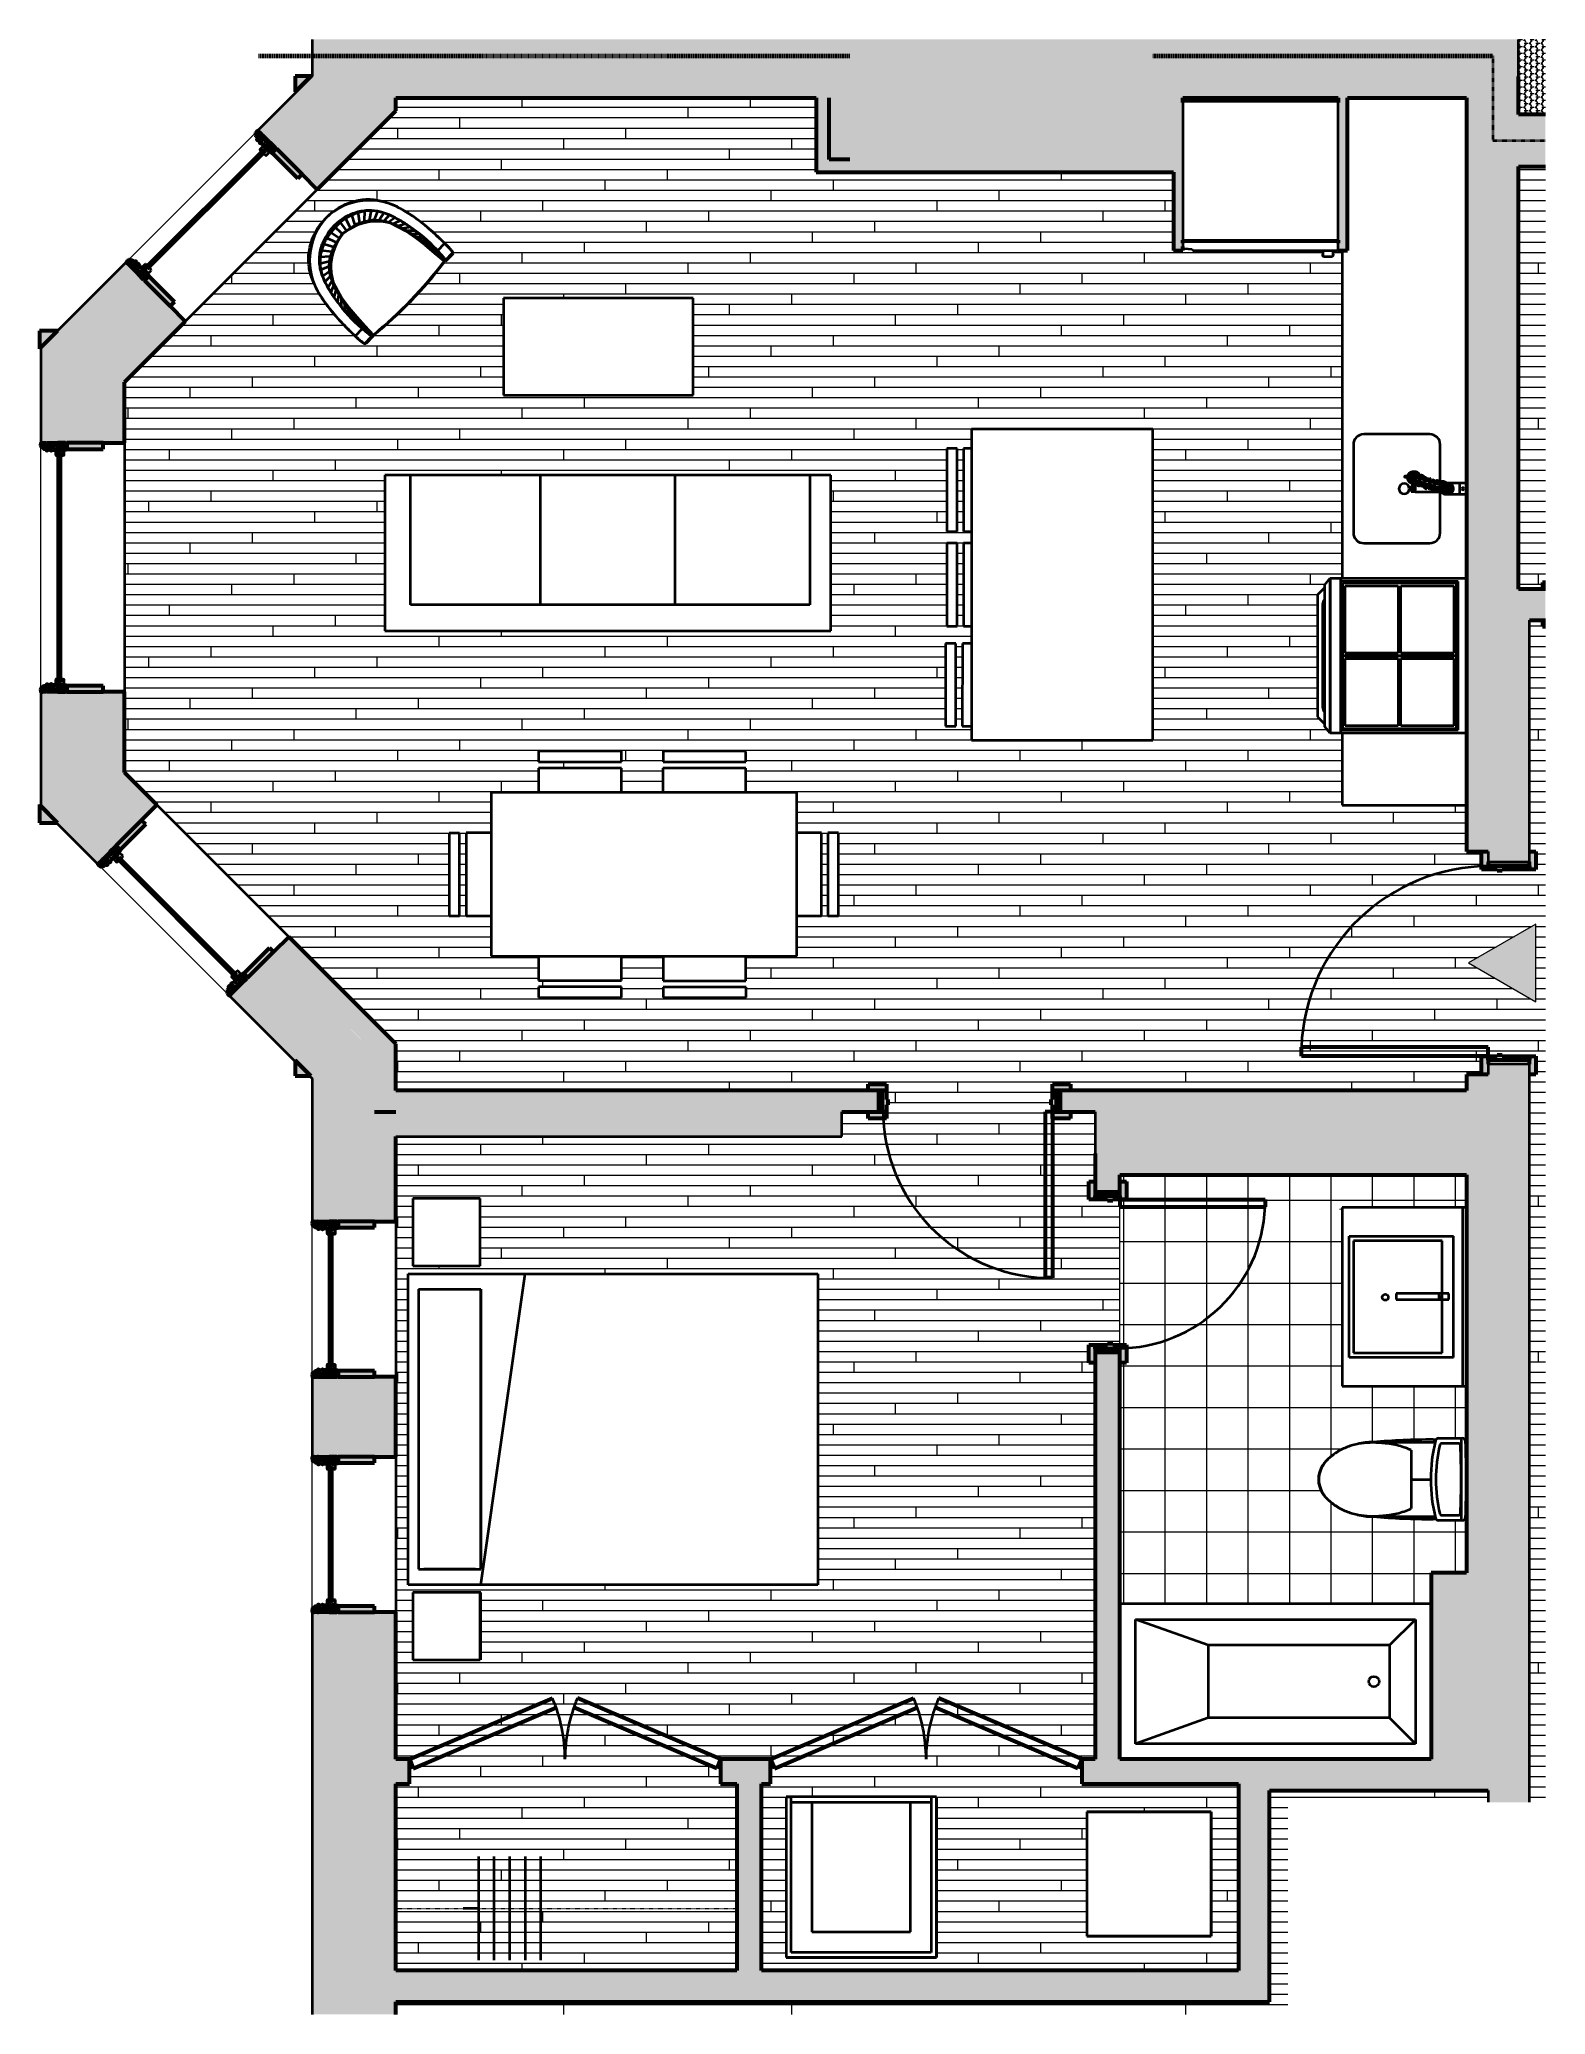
# Model space of a CAD drawing. Header units: inches. Extents: x 247 to 537, y -3781 to -3400.
import ezdxf

# ---------------------------------------------------------------- set-up
doc = ezdxf.new("R2010")
doc.units = ezdxf.units.IN
doc.header["$MEASUREMENT"] = 0
doc.linetypes.add('Hidden 1_16_', pattern=[0.09375, 0.0625, -0.03125])
doc.linetypes.add('Hidden 1_8_', pattern=[0.1875, 0.125, -0.0625])
for name, color, linetype, lineweight in [('A-DETL', 90, 'Continuous', 40), ('A-DETL-GENF', 92, 'Continuous', 9), ('A-DOOR', 31, 'Continuous', 40), ('A-DOOR-FRAM', 31, 'Continuous', 40), ('A-FLOR', 192, 'Continuous', 18), ('A-FLOR-PATT', 8, 'Continuous', 18), ('A-GENM', 13, 'Continuous', 40), ('A-GLAZ', 151, 'Continuous', 40), ('A-WALL', 113, 'Continuous', 18), ('A-WALL-PATT', 111, 'Continuous', 18), ('I-FURN', 30, 'Continuous', 40), ('I-WALL', 2, 'Continuous', 40), ('P-SANR-FIXT', 6, 'Continuous', 40), ('Q-CASE', 31, 'Continuous', 40), ('Q-SPCQ', 91, 'Continuous', 40)]:
    doc.layers.add(name, color=color, linetype=linetype, lineweight=lineweight)

# ---------------------------------------------------------------- blocks, each defined once
blk = doc.blocks.new('EMBARC Door - 28_ x 84_ -BATHROOM-1130415-UNIT 2')
at = {"layer": 'A-DOOR-FRAM'}
h = blk.add_hatch(color=135, dxfattribs=at)
h.paths.add_polyline_path([(-17.5, 3.625), (-17.5, 2.375), (-14, 2.375), (-14, 3.625), (-15.5, 3.625)], flags=0)
h.paths.add_polyline_path([(14, 3.625), (14, 2.375), (17.5, 2.375), (17.5, 3.625), (14.634, 3.625)], flags=0)
h = blk.add_hatch(color=135, dxfattribs=at)
h.paths.add_polyline_path([(-14.75, -2.375), (-14, -2.375), (-14, -1), (-13.75, -1), (-13.75, 0), (-14, 0), (-14, 2.375), (-14.75, 2.375)], flags=0)
h.paths.add_polyline_path([(13.75, -1), (14, -1), (14, -2.375), (14.75, -2.375), (14.75, 2.375), (14, 2.375), (14, 0), (13.75, 0)], flags=0)
h = blk.add_hatch(color=135, dxfattribs=at)
h.paths.add_polyline_path([(-17.5, -3.625), (-14, -3.625), (-14, -2.375), (-17.5, -2.375)], flags=0)
h.paths.add_polyline_path([(14, -2.375), (14, -3.625), (17.5, -3.625), (17.5, -2.375), (15.5, -2.375)], flags=0)
at = {"layer": 'A-DOOR', "color": 10, "lineweight": 60}
for p, q in [((12.625, -2.375), (12.625, -30.375)), ((14, -2.375), (12.625, -2.375)), ((14, -2.375), (14, -30.375)), ((14, -30.375), (12.625, -30.375))]:
    blk.add_line(p, q, dxfattribs=at)
at = {"layer": 'A-DOOR', "color": 250}
blk.add_arc((13.725, -1.991), 28.405, 180, 267.78054, dxfattribs=at)
at = {"layer": 'A-DOOR-FRAM', "color": 10, "lineweight": 60}
for p, q in [((-17.5, 2.375), (-17.5, 3.625)), ((-17.5, 3.625), (-14, 3.625)), ((-14, 2.375), (-15.5, 2.375)), ((-14.75, -2.375), (-14.75, 2.375)), ((-14.75, 2.375), (-14, 2.375)), ((-14, 3.625), (-14, 2.375)), ((-14, 2.375), (-14, 0)), ((-14, 0), (-13.75, 0)), ((-13.75, 0), (-13.75, -1)), ((13.75, 0), (14, 0)), ((13.75, -1), (13.75, 0)), ((14, 3.625), (17.5, 3.625)), ((14, 2.375), (14, 3.625)), ((15.5, 2.375), (14, 2.375)), ((14, 2.375), (14.75, 2.375)), ((14, 0), (14, 2.375)), ((14.75, 2.375), (14.75, -2.375)), ((17.5, 3.625), (17.5, 2.375)), ((-17.5, -3.625), (-17.5, -2.375)), ((-14, -3.625), (-17.5, -3.625)), ((-15.5, -2.375), (-14, -2.375)), ((-14, -2.375), (-14.75, -2.375)), ((-14, -1), (-14, -2.375)), ((-13.75, -1), (-14, -1)), ((-14, -2.375), (-14, -3.625)), ((14, -1), (13.75, -1)), ((14, -2.375), (14, -1)), ((14, -3.625), (14, -2.375)), ((14, -2.375), (15.5, -2.375)), ((14.75, -2.375), (14, -2.375)), ((17.5, -3.625), (14, -3.625)), ((17.5, -2.375), (17.5, -3.625))]:
    blk.add_line(p, q, dxfattribs=at)
blk = doc.blocks.new('Proline_Clad_Wood-Double-Hung_Vent_Unit - 36_ x 48_ Garden enlarged-1929651-UNIT 2')
at = {"layer": 'A-GLAZ'}
h = blk.add_hatch(color=135, dxfattribs=at)
h.paths.add_polyline_path([(-17.96, 4.81), (-17.85, 4.81), (-17.92, 4.85)], flags=0)
h.paths.add_polyline_path([(-17.94, 5.04), (-17.9, 5.08), (-17.9, 5.55), (-17.94, 5.59)], flags=0)
h.paths.add_polyline_path([(-17.98, 5.63), (-17.91, 5.65), (-17.91, 5.77), (-17.98, 5.75)], flags=0)
h.paths.add_polyline_path([(-18, 5.78), (-17.93, 5.8), (-17.95, 5.96), (-18, 5.91)], flags=0)
h.paths.add_polyline_path([(-17.8, 5.65), (-17.76, 5.65), (-17.76, 5.93), (-17.8, 5.94)], flags=0)
h.paths.add_polyline_path([(-17.39, 5.26), (-17.35, 5.28), (-17.34, 5.46), (-17.39, 5.45)], flags=0)
h.paths.add_polyline_path([(-17.52, 5.58), (-17.42, 5.63), (-17.29, 5.63), (-17.3, 5.67), (-17.42, 5.67)], flags=0)
h.paths.add_polyline_path([(-16.94, 5.01), (-16.9, 5.01), (-16.9, 5.46), (-16.94, 5.45), (-16.94, 5.19)], flags=0)
h.paths.add_polyline_path([(-17.42, 5.52), (-17.32, 5.48), (-16.97, 5.48), (-16.96, 5.52)], flags=0)
h.paths.add_polyline_path([(-17.74, 5.96), (-17.64, 5.96), (-17.43, 5.9), (-17.3, 5.9), (-17.3, 5.94), (-17.43, 5.94), (-17.64, 6), (-17.74, 6)], flags=0)
h.paths.add_polyline_path([(-17.27, 5.7), (-17.23, 5.69), (-17.23, 5.88), (-17.27, 5.87)], flags=0)
h = blk.add_hatch(color=135, dxfattribs=at)
h.paths.add_polyline_path([(-16.77, 1.7), (-16.79, 1.73), (-16.95, 1.73), (-16.97, 1.62)], flags=0)
h.paths.add_polyline_path([(-17.88, 1), (-16.83, 1), (-16.77, 1.06), (-16.77, 1.7), (-17, 1.6), (-17.35, 1.61), (-17.35, 1.63), (-17.33, 1.77), (-17.36, 1.77), (-17.36, 2.05), (-17.55, 2.05), (-17.55, 2.14), (-17.27, 2.15), (-17.27, 2.38), (-17.36, 2.38), (-17.36, 2.53), (-17.59, 2.98), (-17.55, 3.02), (-17.27, 3.19), (-17.27, 3.55), (-17.59, 3.77), (-17.58, 3.83), (-17.36, 4.21), (-17.36, 4.54), (-17.55, 4.55), (-17.55, 4.64), (-17.36, 4.64), (-17.36, 4.9), (-17.18, 4.91), (-17.18, 5.09), (-17.34, 5.09), (-17.44, 5.21), (-17.46, 5.23), (-17.48, 5.27), (-17.39, 5.27), (-17.39, 5.45), (-17.71, 5.45), (-17.84, 5.07), (-17.71, 4.88), (-17.77, 4.8), (-17.9, 4.79), (-17.94, 4.75), (-17.94, 4.4), (-17.91, 4.37), (-17.94, 4.34), (-17.94, 2.76), (-18, 2.72), (-18, 1.24), (-17.91, 1.15)], flags=0)
h = blk.add_hatch(color=135, dxfattribs=at)
h.paths.add_polyline_path([(-17.12, 1.64), (-17.08, 1.62), (-17.08, 1.7)], flags=0)
h.paths.add_polyline_path([(-17.05, 1.73), (-16.7, 1.77), (-16.53, 1.97), (-16.72, 2.15), (-16.86, 2.15), (-17.05, 2.34), (-16.85, 2.52), (-16.72, 2.52), (-16.54, 2.65), (-16.61, 2.86), (-16.68, 2.94), (-16.7, 3.04), (-16.68, 3.79), (-16.61, 3.87), (-16.54, 4.08), (-16.72, 4.21), (-16.86, 4.21), (-17.05, 4.4), (-16.86, 4.59), (-16.72, 4.59), (-16.53, 4.76), (-16.7, 4.96), (-17.05, 5), (-17.05, 4.95), (-16.7, 4.91), (-16.58, 4.76), (-16.72, 4.63), (-16.87, 4.63), (-17.07, 4.51), (-17.07, 4.28), (-16.87, 4.17), (-16.72, 4.17), (-16.58, 4.07), (-16.64, 3.91), (-16.72, 3.81), (-16.75, 3.61), (-16.72, 2.92), (-16.64, 2.83), (-16.58, 2.67), (-16.72, 2.57), (-16.89, 2.56), (-17.07, 2.45), (-17.07, 2.22), (-16.87, 2.1), (-16.72, 2.1), (-16.58, 1.97), (-16.7, 1.82), (-17.05, 1.78)], flags=0)
h.paths.add_polyline_path([(-17.08, 5.03), (-17.08, 5.17), (-17.12, 5.1), (-17.08, 5.04)], flags=0)
h = blk.add_hatch(color=135, dxfattribs=at)
h.paths.add_polyline_path([(16.7, 1.77), (17.05, 1.73), (17.05, 1.78), (16.7, 1.82), (16.58, 1.97), (16.72, 2.1), (16.87, 2.1), (17.07, 2.22), (17.07, 2.45), (16.87, 2.57), (16.72, 2.57), (16.58, 2.67), (16.64, 2.83), (16.72, 2.92), (16.75, 3.04), (16.72, 3.81), (16.64, 3.91), (16.58, 4.07), (16.72, 4.17), (16.87, 4.17), (17.07, 4.28), (17.07, 4.51), (16.82, 4.63), (16.72, 4.63), (16.58, 4.76), (16.7, 4.91), (17.05, 4.95), (17.05, 5), (16.7, 4.96), (16.53, 4.76), (16.72, 4.59), (16.86, 4.59), (17.05, 4.4), (16.86, 4.21), (16.72, 4.21), (16.54, 4.08), (16.61, 3.87), (16.68, 3.79), (16.7, 3.69), (16.68, 2.94), (16.61, 2.86), (16.54, 2.65), (16.72, 2.52), (16.86, 2.52), (17.03, 2.32), (16.86, 2.15), (16.72, 2.15), (16.53, 1.97)], flags=0)
h.paths.add_polyline_path([(17.08, 1.62), (17.12, 1.64), (17.08, 1.7)], flags=0)
h.paths.add_polyline_path([(17.08, 5.03), (17.12, 5.1), (17.08, 5.17)], flags=0)
h = blk.add_hatch(color=135, dxfattribs=at)
h.paths.add_polyline_path([(16.77, 1.7), (16.97, 1.62), (16.95, 1.73), (16.79, 1.73)], flags=0)
h.paths.add_polyline_path([(16.77, 1.06), (16.83, 1), (17.88, 1), (17.91, 1.15), (18, 1.25), (18, 2.72), (17.94, 2.76), (17.94, 4.34), (17.91, 4.37), (17.94, 4.4), (17.94, 4.75), (17.9, 4.79), (17.77, 4.8), (17.71, 4.88), (17.77, 4.99), (17.84, 5.07), (17.71, 5.45), (17.39, 5.45), (17.39, 5.27), (17.48, 5.27), (17.45, 5.21), (17.41, 5.21), (17.34, 5.09), (17.18, 5.09), (17.18, 4.91), (17.36, 4.9), (17.36, 4.64), (17.55, 4.64), (17.55, 4.55), (17.36, 4.54), (17.38, 4.17), (17.59, 3.77), (17.55, 3.72), (17.27, 3.55), (17.27, 3.19), (17.59, 2.98), (17.58, 2.92), (17.36, 2.53), (17.36, 2.38), (17.27, 2.38), (17.27, 2.15), (17.55, 2.14), (17.55, 2.05), (17.36, 2.05), (17.36, 1.77), (17.33, 1.77), (17.35, 1.61), (17.32, 1.6), (16.98, 1.6), (16.77, 1.7)], flags=0)
h = blk.add_hatch(color=135, dxfattribs=at)
h.paths.add_polyline_path([(16.9, 5.01), (16.94, 5.01), (16.91, 5.46), (16.9, 5.45)], flags=0)
h.paths.add_polyline_path([(17.52, 5.58), (17.42, 5.67), (17.3, 5.67), (17.29, 5.63), (17.42, 5.63)], flags=0)
h.paths.add_polyline_path([(17.42, 5.52), (17.42, 5.48), (17.52, 5.58)], flags=0)
h.paths.add_polyline_path([(16.97, 5.48), (17.32, 5.48), (17.42, 5.52), (16.96, 5.51)], flags=0)
h.paths.add_polyline_path([(17.35, 5.28), (17.39, 5.26), (17.39, 5.45), (17.34, 5.46)], flags=0)
h.paths.add_polyline_path([(17.85, 4.81), (17.96, 4.81), (17.92, 4.85)], flags=0)
h.paths.add_polyline_path([(17.23, 5.69), (17.27, 5.7), (17.27, 5.87), (17.23, 5.88), (17.23, 5.78)], flags=0)
h.paths.add_polyline_path([(17.94, 5.04), (17.94, 5.59), (17.9, 5.55), (17.9, 5.08)], flags=0)
h.paths.add_polyline_path([(17.3, 5.9), (17.43, 5.9), (17.74, 6), (17.57, 5.98), (17.39, 5.94), (17.3, 5.94)], flags=0)
h.paths.add_polyline_path([(17.76, 5.65), (17.8, 5.65), (17.8, 5.94), (17.76, 5.93), (17.76, 5.79)], flags=0)
h.paths.add_polyline_path([(17.91, 5.65), (17.97, 5.63), (17.97, 5.75), (17.91, 5.77)], flags=0)
h.paths.add_polyline_path([(17.93, 5.8), (18, 5.78), (18, 5.91), (17.95, 5.96), (17.93, 5.88)], flags=0)
for points in [[(-18, -6), (-16.83, -6), (-16.83, 1), (-18, 1), (-18, -0.54)], [(16.83, -6), (18, -6), (18, 1), (16.83, 1), (16.83, -1.69)]]:
    blk.add_hatch(color=135, dxfattribs=at).paths.add_polyline_path(points, flags=0)
at = {"layer": 'A-GLAZ', "color": 10, "lineweight": 60}
for p, q in [((-18, 5.91), (-18, 5.78)), ((-18, 5.78), (-17.98, 5.75)), ((-17.98, 5.75), (-17.98, 5.63)), ((-17.96, 4.81), (-17.85, 4.81)), ((-17.94, 5.59), (-17.94, 5.04)), ((-17.9, 4.79), (-17.94, 4.75)), ((-17.94, 4.75), (-17.94, 4.4)), ((-17.94, 4.4), (-17.91, 4.37)), ((-17.91, 4.37), (-17.94, 4.34)), ((-17.94, 4.34), (-17.94, 2.76)), ((-17.9, 5.79), (-17.93, 5.88)), ((-17.93, 5.88), (-17.9, 5.88)), ((-17.91, 5.77), (-17.93, 5.8)), ((-17.93, 5.8), (-17.9, 5.79)), ((-17.84, 4.85), (-17.92, 4.85)), ((-17.91, 5.65), (-17.91, 5.77)), ((-17.9, 5.88), (-17.9, 5.91)), ((-17.9, 5.08), (-17.9, 5.55)), ((-17.77, 4.8), (-17.9, 4.79)), ((-17.83, 5.62), (-17.88, 5.62)), ((-17.87, 5.58), (-17.83, 5.58)), ((-17.87, 5), (-17.86, 4.97)), ((-17.83, 5.01), (-17.85, 5.04)), ((-17.71, 5.45), (-17.84, 5.07)), ((-17.84, 5.07), (-17.83, 5.01)), ((-17.8, 4.87), (-17.84, 4.85)), ((-17.82, 4.82), (-17.78, 4.84)), ((-17.8, 5.94), (-17.8, 5.65)), ((-17.78, 4.93), (-17.78, 4.9)), ((-17.71, 4.88), (-17.77, 4.8)), ((-17.76, 5.65), (-17.76, 5.93)), ((-17.64, 6), (-17.74, 6)), ((-17.74, 5.96), (-17.64, 5.96)), ((-17.74, 4.94), (-17.71, 4.88)), ((-17.74, 4.9), (-17.74, 4.93)), ((-17.39, 5.45), (-17.71, 5.45)), ((-17.43, 5.94), (-17.64, 6)), ((-17.64, 5.96), (-17.43, 5.9)), ((-17.58, 3.83), (-17.36, 4.21)), ((-17.55, 4.55), (-17.55, 4.64)), ((-17.55, 4.64), (-17.36, 4.64)), ((-17.36, 4.54), (-17.55, 4.55)), ((-17.45, 5.21), (-17.48, 5.27)), ((-17.48, 5.27), (-17.39, 5.27)), ((-17.39, 5.26), (-17.45, 5.26)), ((-17.45, 5.26), (-17.42, 5.22)), ((-17.41, 5.21), (-17.45, 5.21)), ((-17.3, 5.94), (-17.43, 5.94)), ((-17.43, 5.9), (-17.3, 5.9)), ((-17.3, 5.67), (-17.42, 5.67)), ((-17.42, 5.63), (-17.29, 5.63)), ((-16.96, 5.52), (-17.42, 5.52)), ((-17.34, 5.09), (-17.41, 5.21)), ((-17.39, 5.45), (-17.39, 5.26)), ((-17.39, 5.27), (-17.39, 5.45)), ((-17.36, 4.9), (-17.18, 4.91)), ((-17.36, 4.64), (-17.36, 4.9)), ((-17.36, 4.21), (-17.36, 4.54)), ((-17.35, 5.28), (-17.34, 5.46)), ((-17.18, 5.09), (-17.34, 5.09)), ((-17.32, 5.48), (-16.97, 5.48)), ((-17.27, 5.87), (-17.27, 5.7)), ((-17.23, 5.69), (-17.23, 5.88)), ((-17.18, 4.91), (-17.18, 5.09)), ((-17.08, 5.17), (-17.12, 5.1)), ((-17.12, 5.1), (-17.12, 5.03)), ((-17.08, 5.03), (-17.08, 5.17)), ((-16.7, 4.96), (-17.05, 5)), ((-17.05, 4.95), (-16.7, 4.91)), ((-16.94, 5.45), (-16.94, 5.01)), ((-16.9, 5.01), (-16.9, 5.46)), ((-16.72, 4.63), (-16.87, 4.63)), ((-16.87, 4.17), (-16.72, 4.17)), ((-16.86, 4.59), (-16.72, 4.59)), ((-16.72, 4.21), (-16.86, 4.21)), ((17.05, 5), (16.7, 4.96)), ((16.7, 4.91), (17.05, 4.95)), ((16.87, 4.63), (16.72, 4.63)), ((16.72, 4.59), (16.86, 4.59)), ((16.86, 4.21), (16.72, 4.21)), ((16.72, 4.17), (16.87, 4.17)), ((16.9, 5.46), (16.9, 5.01)), ((16.94, 5.01), (16.94, 5.45)), ((17.42, 5.52), (16.96, 5.52)), ((16.97, 5.48), (17.32, 5.48)), ((17.12, 5.1), (17.08, 5.17)), ((17.08, 5.17), (17.08, 5.03)), ((17.12, 5.03), (17.12, 5.1)), ((17.34, 5.09), (17.18, 5.09)), ((17.18, 5.09), (17.18, 4.91)), ((17.18, 4.91), (17.36, 4.9)), ((17.23, 5.88), (17.23, 5.69)), ((17.27, 5.7), (17.27, 5.87)), ((17.29, 5.63), (17.42, 5.63)), ((17.43, 5.94), (17.3, 5.94)), ((17.3, 5.9), (17.43, 5.9)), ((17.42, 5.67), (17.3, 5.67)), ((17.34, 5.46), (17.35, 5.28)), ((17.41, 5.21), (17.34, 5.09)), ((17.36, 4.9), (17.36, 4.64)), ((17.36, 4.64), (17.55, 4.64)), ((17.55, 4.55), (17.36, 4.54)), ((17.36, 4.54), (17.36, 4.21)), ((17.36, 4.21), (17.58, 3.83)), ((17.39, 5.26), (17.39, 5.45)), ((17.71, 5.45), (17.39, 5.45)), ((17.39, 5.45), (17.39, 5.27)), ((17.39, 5.27), (17.48, 5.27)), ((17.45, 5.26), (17.39, 5.26)), ((17.45, 5.21), (17.41, 5.21)), ((17.42, 5.22), (17.45, 5.26)), ((17.64, 6), (17.43, 5.94)), ((17.43, 5.9), (17.64, 5.96)), ((17.48, 5.27), (17.45, 5.21)), ((17.55, 4.64), (17.55, 4.55)), ((17.74, 6), (17.64, 6)), ((17.64, 5.96), (17.74, 5.96)), ((17.84, 5.07), (17.71, 5.45)), ((17.71, 4.88), (17.74, 4.94)), ((17.77, 4.8), (17.71, 4.88)), ((17.74, 4.93), (17.74, 4.9)), ((17.76, 5.93), (17.76, 5.65)), ((17.9, 4.79), (17.77, 4.8)), ((17.78, 4.9), (17.78, 4.93)), ((17.78, 4.84), (17.82, 4.82)), ((17.8, 5.65), (17.8, 5.94)), ((17.84, 4.85), (17.8, 4.87)), ((17.88, 5.62), (17.83, 5.62)), ((17.83, 5.58), (17.87, 5.58)), ((17.83, 5.01), (17.84, 5.07)), ((17.85, 5.04), (17.83, 5.01)), ((17.92, 4.85), (17.84, 4.85)), ((17.85, 4.81), (17.96, 4.81)), ((17.86, 4.97), (17.87, 5)), ((17.9, 5.91), (17.9, 5.88)), ((17.9, 5.88), (17.93, 5.88)), ((17.93, 5.88), (17.9, 5.79)), ((17.9, 5.79), (17.93, 5.8)), ((17.9, 5.55), (17.9, 5.08)), ((17.94, 4.75), (17.9, 4.79)), ((17.93, 5.8), (17.91, 5.77)), ((17.91, 5.77), (17.91, 5.65)), ((17.91, 4.37), (17.94, 4.4)), ((17.94, 4.34), (17.91, 4.37)), ((17.94, 5.04), (17.94, 5.59)), ((17.94, 4.4), (17.94, 4.75)), ((17.94, 2.76), (17.94, 4.34)), ((17.97, 5.75), (18, 5.78)), ((17.97, 5.63), (17.97, 5.75)), ((18, 5.78), (18, 5.91)), ((-17.94, 2.76), (-18, 2.72)), ((-18, 2.72), (-18, 1.24)), ((-18, 1.24), (-17.91, 1.15)), ((-18, 1), (-18, -6)), ((-16.83, 1), (-18, 1)), ((-17.91, 1.15), (-17.91, 1.02)), ((-17.91, 1.02), (-17.88, 1)), ((-17.88, 1), (-16.83, 1)), ((-17.36, 2.53), (-17.58, 2.92)), ((-17.27, 3.55), (-17.55, 3.72)), ((-17.55, 3.02), (-17.27, 3.19)), ((-17.55, 2.14), (-17.27, 2.15)), ((-17.55, 2.05), (-17.55, 2.14)), ((-17.36, 2.05), (-17.55, 2.05)), ((-17.36, 2.38), (-17.36, 2.53)), ((-17.27, 2.38), (-17.36, 2.38)), ((-17.36, 1.77), (-17.36, 2.05)), ((-17.33, 1.77), (-17.36, 1.77)), ((-17.35, 1.63), (-17.33, 1.77)), ((-17, 1.6), (-17.32, 1.6)), ((-17.27, 3.19), (-17.27, 3.55)), ((-17.27, 2.15), (-17.27, 2.38)), ((-17.12, 1.7), (-17.12, 1.64)), ((-17.12, 1.64), (-17.08, 1.62)), ((-17.08, 1.62), (-17.08, 1.7)), ((-16.7, 1.82), (-17.05, 1.78)), ((-17.05, 1.73), (-16.7, 1.77)), ((-16.95, 1.73), (-16.97, 1.62)), ((-16.79, 1.73), (-16.95, 1.73)), ((-16.72, 2.57), (-16.87, 2.57)), ((-16.87, 2.1), (-16.72, 2.1)), ((-16.86, 2.52), (-16.72, 2.52)), ((-16.72, 2.15), (-16.86, 2.15)), ((-16.83, -6), (-16.83, 1)), ((-16.77, 1.06), (-16.77, 1.7)), ((-16.75, 3.69), (-16.75, 3.04)), ((-16.7, 3.04), (-16.7, 3.69)), ((16.7, 3.69), (16.7, 3.04)), ((17.05, 1.78), (16.7, 1.82)), ((16.7, 1.77), (17.05, 1.73)), ((16.87, 2.57), (16.72, 2.57)), ((16.72, 2.52), (16.86, 2.52)), ((16.86, 2.15), (16.72, 2.15)), ((16.72, 2.1), (16.87, 2.1)), ((16.75, 3.04), (16.75, 3.69)), ((16.77, 1.7), (16.77, 1.06)), ((16.95, 1.73), (16.79, 1.73)), ((16.83, 1), (16.83, -6)), ((18, 1), (16.83, 1)), ((16.83, 1), (17.88, 1)), ((16.97, 1.62), (16.95, 1.73)), ((17.32, 1.6), (17, 1.6)), ((17.08, 1.7), (17.08, 1.62)), ((17.08, 1.62), (17.12, 1.64)), ((17.12, 1.64), (17.12, 1.7)), ((17.55, 3.72), (17.27, 3.55)), ((17.27, 3.55), (17.27, 3.19)), ((17.27, 3.19), (17.55, 3.02)), ((17.36, 2.38), (17.27, 2.38)), ((17.27, 2.38), (17.27, 2.15)), ((17.27, 2.15), (17.55, 2.14)), ((17.36, 1.77), (17.33, 1.77)), ((17.33, 1.77), (17.35, 1.63)), ((17.58, 2.92), (17.36, 2.53)), ((17.36, 2.53), (17.36, 2.38)), ((17.55, 2.05), (17.36, 2.05)), ((17.36, 2.05), (17.36, 1.77)), ((17.55, 2.14), (17.55, 2.05)), ((17.88, 1), (17.91, 1.02)), ((17.91, 1.15), (18, 1.24)), ((17.91, 1.02), (17.91, 1.15)), ((18, 2.72), (17.94, 2.76)), ((18, 1.24), (18, 2.72)), ((18, -6), (18, 1)), ((-18, -6), (-16.83, -6)), ((16.83, -6), (18, -6))]:
    blk.add_line(p, q, dxfattribs=at)
at = {"layer": 'A-GLAZ', "color": 250}
for p, q in [((-16.73, 2.48), (-16.73, 2.2)), ((-16.48, 1.85), (-16.67, 1.66)), ((-16.67, 1.66), (-16.67, 1.52)), ((-16.67, 1.52), (-16.63, 1.47)), ((-16.63, 1.47), (-15.67, 1.47)), ((-16.52, 3.06), (-16.54, 2.77)), ((-16.54, 2.08), (-16.51, 2.08)), ((-16.51, 2.77), (-16.5, 3.06)), ((-16.45, 2.8), (-16.49, 2.8)), ((-16.49, 2.8), (-16.49, 2.77)), ((-16.48, 2.05), (-16.48, 1.85)), ((-16.42, 3.12), (-16.47, 3.03)), ((-16.47, 3.03), (-16.47, 2.8)), ((-16.47, 2.8), (-16.42, 2.8)), ((-16.42, 2.73), (-16.47, 2.72)), ((-16.47, 2.72), (-16.47, 2.65)), ((-16.46, 2.77), (-16.45, 2.8)), ((-15.67, 3.15), (-16.44, 3.15)), ((-16.44, 3.12), (-15.67, 3.12)), ((-15.77, 3.12), (-16.42, 3.12)), ((-16.42, 2.8), (-16.42, 2.73)), ((-16.08, 2.8), (-15.7, 2.82)), ((-16.08, 2.08), (-16.08, 2.8)), ((-16.08, 2.71), (16.08, 2.71)), ((16.08, 2.59), (-16.08, 2.59)), ((16.08, 2.2), (-16.08, 2.2)), ((-15.51, 2.08), (-16.08, 2.08)), ((-15.77, 3.02), (-15.77, 3.12)), ((-15.69, 2.94), (-15.77, 3.02)), ((-15.66, 2.88), (-15.67, 2.92)), ((-15.58, 2.87), (-15.66, 2.8)), ((-15.64, 2.78), (-15.56, 2.84)), ((-15.62, 1.51), (-15.51, 2.02)), ((-15.61, 3.08), (-15.54, 2.76)), ((-15.52, 2.77), (-15.58, 3.08)), ((-15.56, 2.84), (-15.58, 2.87)), ((-15.51, 2.08), (15.51, 2.08)), ((-15.51, 2.02), (-15.51, 2.08)), ((16.08, 2.08), (15.51, 2.08)), ((15.51, 2.08), (15.51, 2.02)), ((15.51, 2.02), (15.62, 1.51)), ((15.58, 3.08), (15.52, 2.77)), ((15.54, 2.76), (15.61, 3.08)), ((15.58, 2.87), (15.56, 2.84)), ((15.56, 2.84), (15.64, 2.78)), ((15.66, 2.8), (15.58, 2.87)), ((15.67, 2.92), (15.66, 2.88)), ((16.44, 3.15), (15.67, 3.15)), ((15.67, 3.12), (16.44, 3.12)), ((15.67, 1.47), (16.63, 1.47)), ((15.77, 3.02), (15.69, 2.94)), ((15.7, 2.82), (16.08, 2.8)), ((16.42, 3.12), (15.77, 3.12)), ((15.77, 3.12), (15.77, 3.02)), ((16.08, 2.8), (16.08, 2.08)), ((16.47, 3.03), (16.42, 3.12)), ((16.42, 2.73), (16.42, 2.8)), ((16.42, 2.8), (16.47, 2.8)), ((16.47, 2.72), (16.42, 2.73)), ((16.49, 2.8), (16.45, 2.8)), ((16.45, 2.8), (16.46, 2.77)), ((16.47, 2.8), (16.47, 3.03)), ((16.47, 2.65), (16.47, 2.72)), ((16.48, 1.85), (16.48, 2.05)), ((16.67, 1.66), (16.48, 1.85)), ((16.49, 2.77), (16.49, 2.8)), ((16.5, 3.06), (16.51, 2.77)), ((16.51, 2.08), (16.54, 2.08)), ((16.54, 2.77), (16.52, 3.06)), ((16.63, 1.47), (16.67, 1.52)), ((16.67, 1.52), (16.67, 1.66)), ((16.73, 2.2), (16.73, 2.48))]:
    blk.add_line(p, q, dxfattribs=at)
at = {"layer": 'A-GLAZ', "color": 10, "lineweight": 60}
for centre, radius, start, end in [((-17.95, 5.91), 0.05, 0, 180), ((-17.93, 5.63), 0.0471, 180, 250), ((-17.92, 4.99), 0.0557, 115.55, 189.111), ((-17.95, 4.98), 0.0227, 189.111, 353.1504), ((-17.94, 4.83), 0.0287, 33.0847, 237.5317), ((-17.9, 4.98), 0.031, 30, 181.1307), ((-17.88, 5.65), 0.031, 180, 270), ((-17.87, 5.55), 0.031, 90, 180), ((-17.84, 5.11), 0.0698, 205.1454, 259.6398), ((-17.82, 5.02), 0.0653, 233.4114, 274.9955), ((-17.85, 4.88), 0.071, 270, 296.5651), ((-17.83, 5.65), 0.031, 270, 0), ((-17.83, 5.65), 0.071, 270, 0), ((-17.83, 4.92), 0.0855, 6.6756, 93.3019), ((-17.83, 4.92), 0.0887, 14.7882, 92.4842), ((-17.81, 4.93), 0.031, 0, 90), ((-17.74, 5.94), 0.061, 90, 180), ((-17.81, 4.9), 0.0319, 292.4786, 353.5214), ((-17.81, 4.9), 0.0673, 296.5651, 1.906), ((-17.74, 5.93), 0.0265, 90, 180), ((-17.51, 3.79), 0.078, 150.0027, 240.0027), ((-17.42, 5.58), 0.0945, 90, 270), ((-17.42, 5.58), 0.0545, 90, 270), ((-17.42, 5.45), 0.032, 358.9819, 98.1628), ((-17.41, 5.28), 0.0599, 256.011, 354.4207), ((-17.32, 5.46), 0.0224, 90, 169.0382), ((-17.3, 5.88), 0.061, 0, 90), ((-17.3, 5.87), 0.0242, 360, 90), ((-17.3, 5.7), 0.0298, 270, 0), ((-17.29, 5.69), 0.056, 270, 0), ((-17.04, 5.03), 0.078, 180, 263.5665), ((-16.87, 4.4), 0.232, 90, 270), ((-17.05, 5.03), 0.031, 180, 263.5665), ((-16.86, 4.4), 0.187, 90, 270), ((-16.97, 5.45), 0.0271, 360, 90), ((-16.96, 5.46), 0.056, 0, 90), ((-16.92, 5.01), 0.0199, 180, 0), ((-16.48, 3.69), 0.263, 125.5043, 180), ((-16.72, 4.77), 0.188, 270, 83.5665), ((-16.72, 4.77), 0.143, 270, 83.5665), ((-16.72, 4.02), 0.188, 305.5043, 90), ((-16.72, 4.02), 0.143, 305.5043, 90), ((-16.48, 3.69), 0.218, 125.5043, 180), ((16.72, 4.77), 0.188, 96.4335, 270), ((16.72, 4.02), 0.188, 90, 234.4957), ((16.72, 4.77), 0.143, 96.4335, 270), ((16.72, 4.02), 0.143, 90, 234.4957), ((16.48, 3.69), 0.218, 0, 54.4957), ((16.48, 3.69), 0.263, 360, 54.4957), ((16.86, 4.4), 0.187, 270, 90), ((16.87, 4.4), 0.232, 270, 90), ((16.96, 5.46), 0.056, 90, 180), ((16.92, 5.01), 0.0199, 180, 0), ((16.97, 5.45), 0.0271, 90, 180), ((17.05, 5.03), 0.031, 276.4335, 0), ((17.04, 5.03), 0.078, 276.4335, 360), ((17.3, 5.88), 0.061, 90, 180), ((17.29, 5.69), 0.056, 180, 270), ((17.3, 5.87), 0.0242, 90, 180), ((17.3, 5.7), 0.0298, 180, 270), ((17.32, 5.46), 0.0224, 10.9618, 90), ((17.41, 5.28), 0.0599, 185.5793, 283.989), ((17.42, 5.45), 0.032, 81.8372, 181.0181), ((17.42, 5.58), 0.0945, 270, 90), ((17.42, 5.58), 0.0545, 270, 90), ((17.51, 3.79), 0.078, 299.9973, 29.9973), ((17.74, 5.94), 0.061, 360, 90), ((17.74, 5.93), 0.0265, 360, 90), ((17.83, 4.92), 0.0855, 86.6981, 173.3244), ((17.83, 4.92), 0.0887, 87.5158, 165.2118), ((17.81, 4.9), 0.0673, 178.094, 243.4349), ((17.83, 5.65), 0.071, 180, 270), ((17.81, 4.93), 0.031, 90, 180), ((17.81, 4.9), 0.0319, 186.4786, 247.5214), ((17.83, 5.65), 0.031, 180, 270), ((17.82, 5.02), 0.0653, 265.0045, 306.5886), ((17.85, 4.88), 0.071, 243.4349, 270), ((17.84, 5.11), 0.0698, 280.3602, 334.8546), ((17.87, 5.55), 0.031, 0, 90), ((17.9, 4.98), 0.031, 358.8693, 150), ((17.88, 5.65), 0.031, 270, 0), ((17.95, 5.91), 0.05, 0, 180), ((17.94, 4.83), 0.0287, 302.4683, 146.9153), ((17.95, 4.98), 0.0227, 186.8496, 350.889), ((17.93, 5.63), 0.0471, 290, 360), ((17.92, 4.99), 0.0557, 350.889, 64.45), ((-17.51, 2.96), 0.078, 119.9973, 209.9973), ((-17.32, 1.63), 0.0308, 169.6071, 270.3559), ((-17.04, 1.7), 0.078, 96.4335, 180), ((-16.87, 2.34), 0.232, 90, 270), ((-17.05, 1.7), 0.031, 96.4335, 180), ((-16.86, 2.34), 0.187, 90, 270), ((-17, 1.63), 0.031, 270, 350), ((-16.83, 1.06), 0.062, 270, 0), ((-16.8, 1.7), 0.0336, 3.4669, 74.5331), ((-16.48, 3.04), 0.263, 180, 234.4957), ((-16.72, 2.71), 0.188, 270, 54.4957), ((-16.72, 2.71), 0.143, 270, 54.4957), ((-16.72, 1.96), 0.187, 276.4335, 90), ((-16.72, 1.96), 0.142, 276.4335, 90), ((-16.48, 3.04), 0.218, 180, 234.4957), ((16.72, 2.71), 0.188, 125.5043, 270), ((16.72, 1.96), 0.187, 90, 263.5665), ((16.72, 2.71), 0.143, 125.5043, 270), ((16.72, 1.96), 0.142, 90, 263.5665), ((16.48, 3.04), 0.218, 305.5043, 0), ((16.48, 3.04), 0.263, 305.5043, 360), ((16.8, 1.7), 0.0336, 105.4669, 176.5331), ((16.83, 1.06), 0.062, 180, 270), ((16.86, 2.34), 0.187, 270, 90), ((16.87, 2.34), 0.232, 270, 90), ((17, 1.63), 0.031, 190, 270), ((17.04, 1.7), 0.078, 360, 83.5665), ((17.05, 1.7), 0.031, 0, 83.5665), ((17.32, 1.63), 0.0308, 269.6441, 10.3929), ((17.51, 2.96), 0.078, 330.0027, 60.0027)]:
    blk.add_arc(centre, radius, start, end, dxfattribs=at)
at = {"layer": 'A-GLAZ', "color": 250}
for centre, radius, start, end in [((-16.7, 2.48), 0.0232, 90, 180), ((-16.7, 2.2), 0.0297, 180, 270), ((-16.7, 2.66), 0.158, 270, 338.35), ((-16.73, 1.99), 0.183, 38.9118, 79.0882), ((-16.54, 2.13), 0.0551, 211.6569, 270), ((-16.5, 2.57), 0.0625, 99.2606, 158.35), ((-16.5, 2.77), 0.0405, 177.486, 352.3244), ((-16.44, 3.06), 0.0885, 90, 179.9343), ((-16.5, 2.77), 0.013, 176.8292, 356.8949), ((-16.51, 2.71), 0.0706, 269.8511, 306.5633), ((-16.51, 2.05), 0.031, 0, 90), ((-16.44, 3.06), 0.0652, 90.0749, 181.5911), ((-15.7, 2.86), 0.0458, 266.9924, 25.2607), ((-15.76, 2.87), 0.1, 25.2607, 44.1399), ((-15.67, 3.06), 0.0835, 12, 90), ((-15.67, 3.06), 0.06, 12, 90), ((-15.64, 2.77), 0.0361, 128.685, 321.315), ((-15.67, 1.52), 0.047, 270.0001, 348), ((-15.62, 2.74), 0.0386, 18.1661, 115.8735), ((-15.56, 2.76), 0.0475, 191.6531, 12), ((-15.56, 2.76), 0.024, 192.1562, 12), ((15.56, 2.76), 0.0475, 168, 348.3469), ((15.56, 2.76), 0.024, 168, 347.8438), ((15.67, 3.06), 0.0835, 90, 168), ((15.62, 2.74), 0.0386, 64.1265, 161.8339), ((15.67, 3.06), 0.06, 90, 168), ((15.64, 2.77), 0.0361, 218.685, 51.315), ((15.67, 1.52), 0.047, 192, 270), ((15.7, 2.86), 0.0458, 154.7393, 273.0076), ((15.76, 2.87), 0.1, 135.8601, 154.7393), ((16.44, 3.06), 0.0885, 0.0657, 90), ((16.44, 3.06), 0.0652, 358.4089, 89.9251), ((16.5, 2.77), 0.0405, 187.6756, 2.514), ((16.51, 2.71), 0.0706, 233.4367, 270.1489), ((16.51, 2.05), 0.031, 90, 180), ((16.5, 2.77), 0.013, 183.1051, 3.1708), ((16.5, 2.57), 0.0625, 21.65, 80.7394), ((16.54, 2.13), 0.0551, 270, 328.3431), ((16.7, 2.66), 0.158, 201.65, 270), ((16.73, 1.99), 0.183, 100.9118, 141.0882), ((16.7, 2.48), 0.0232, 0, 90), ((16.7, 2.2), 0.0297, 270, 0)]:
    blk.add_arc(centre, radius, start, end, dxfattribs=at)
blk = doc.blocks.new('Proline_Clad_Wood-Double-Hung_Vent_Unit - 4_-0_ x 5_-5_ garden enlarged-1919811-UNIT 2')
at = {"layer": 'A-GLAZ'}
h = blk.add_hatch(color=135, dxfattribs=at)
h.paths.add_polyline_path([(-24, 5.78), (-23.93, 5.8), (-23.95, 5.96), (-24, 5.91)], flags=0)
h.paths.add_polyline_path([(-23.98, 5.75), (-23.98, 5.63), (-23.91, 5.65), (-23.91, 5.77)], flags=0)
h.paths.add_polyline_path([(-23.96, 4.81), (-23.85, 4.81), (-23.92, 4.85)], flags=0)
h.paths.add_polyline_path([(-23.94, 5.59), (-23.94, 5.04), (-23.9, 5.08), (-23.9, 5.55)], flags=0)
h.paths.add_polyline_path([(-23.8, 5.65), (-23.76, 5.65), (-23.76, 5.93), (-23.8, 5.94), (-23.8, 5.72)], flags=0)
h.paths.add_polyline_path([(-23.74, 6), (-23.74, 5.96), (-23.64, 5.96), (-23.43, 5.9), (-23.3, 5.9), (-23.3, 5.94), (-23.43, 5.94), (-23.64, 6)], flags=0)
h.paths.add_polyline_path([(-23.52, 5.58), (-23.42, 5.63), (-23.29, 5.63), (-23.3, 5.67), (-23.42, 5.67)], flags=0)
h.paths.add_polyline_path([(-23.42, 5.52), (-23.32, 5.48), (-22.97, 5.48), (-22.96, 5.52), (-23.17, 5.52)], flags=0)
h.paths.add_polyline_path([(-23.39, 5.26), (-23.35, 5.28), (-23.34, 5.46), (-23.39, 5.45)], flags=0)
h.paths.add_polyline_path([(-23.27, 5.7), (-23.23, 5.69), (-23.23, 5.88), (-23.27, 5.87), (-23.27, 5.72)], flags=0)
h.paths.add_polyline_path([(-22.94, 5.45), (-22.94, 5.01), (-22.9, 5.01), (-22.9, 5.46)], flags=0)
h = blk.add_hatch(color=135, dxfattribs=at)
h.paths.add_polyline_path([(-22.77, 1.7), (-22.79, 1.73), (-22.95, 1.73), (-22.97, 1.62)], flags=0)
h.paths.add_polyline_path([(-24, 1.24), (-23.91, 1.15), (-23.88, 1), (-22.83, 1), (-22.77, 1.06), (-22.77, 1.7), (-23, 1.6), (-23.35, 1.61), (-23.35, 1.63), (-23.33, 1.77), (-23.36, 1.77), (-23.36, 2.05), (-23.55, 2.05), (-23.55, 2.14), (-23.27, 2.15), (-23.27, 2.38), (-23.36, 2.38), (-23.36, 2.53), (-23.59, 2.98), (-23.55, 3.02), (-23.27, 3.19), (-23.27, 3.55), (-23.59, 3.77), (-23.58, 3.83), (-23.36, 4.21), (-23.36, 4.54), (-23.55, 4.55), (-23.55, 4.64), (-23.36, 4.64), (-23.36, 4.9), (-23.18, 4.91), (-23.18, 5.09), (-23.34, 5.09), (-23.41, 5.21), (-23.45, 5.21), (-23.48, 5.27), (-23.39, 5.27), (-23.39, 5.45), (-23.71, 5.45), (-23.84, 5.07), (-23.71, 4.88), (-23.77, 4.8), (-23.9, 4.79), (-23.94, 4.75), (-23.94, 4.4), (-23.91, 4.37), (-23.94, 4.34), (-23.94, 2.76), (-24, 2.72)], flags=0)
h = blk.add_hatch(color=135, dxfattribs=at)
h.paths.add_polyline_path([(-23.12, 5.1), (-23.08, 5.03), (-23.08, 5.17)], flags=0)
h.paths.add_polyline_path([(-23.12, 1.64), (-23.08, 1.62), (-23.08, 1.7)], flags=0)
h.paths.add_polyline_path([(-23.07, 2.45), (-23.07, 2.22), (-22.87, 2.1), (-22.72, 2.1), (-22.58, 1.97), (-22.7, 1.82), (-23.05, 1.78), (-23.05, 1.73), (-22.7, 1.77), (-22.53, 1.97), (-22.72, 2.15), (-22.86, 2.15), (-23.05, 2.34), (-22.86, 2.52), (-22.72, 2.52), (-22.54, 2.65), (-22.61, 2.86), (-22.68, 2.94), (-22.7, 3.04), (-22.68, 3.79), (-22.61, 3.87), (-22.54, 4.08), (-22.72, 4.21), (-22.86, 4.21), (-23.05, 4.4), (-22.86, 4.59), (-22.72, 4.59), (-22.53, 4.76), (-22.7, 4.96), (-23.05, 5), (-23.05, 4.95), (-22.7, 4.91), (-22.58, 4.76), (-22.72, 4.63), (-22.87, 4.63), (-23.07, 4.51), (-23.07, 4.28), (-22.87, 4.17), (-22.72, 4.17), (-22.58, 4.07), (-22.64, 3.91), (-22.72, 3.81), (-22.75, 3.69), (-22.72, 2.92), (-22.64, 2.83), (-22.58, 2.67), (-22.72, 2.57), (-22.87, 2.57)], flags=0)
h = blk.add_hatch(color=135, dxfattribs=at)
h.paths.add_polyline_path([(22.53, 4.76), (22.72, 4.59), (22.86, 4.59), (23.05, 4.4), (22.86, 4.21), (22.72, 4.21), (22.54, 4.08), (22.61, 3.87), (22.68, 3.79), (22.7, 3.69), (22.68, 2.94), (22.61, 2.86), (22.54, 2.65), (22.72, 2.52), (22.86, 2.52), (23.05, 2.34), (22.86, 2.15), (22.72, 2.15), (22.53, 1.97), (22.7, 1.77), (23.05, 1.73), (23.05, 1.78), (22.7, 1.82), (22.58, 1.97), (22.72, 2.1), (22.87, 2.1), (23.07, 2.22), (23.07, 2.45), (22.87, 2.57), (22.72, 2.57), (22.58, 2.67), (22.64, 2.83), (22.72, 2.92), (22.75, 3.04), (22.72, 3.81), (22.64, 3.91), (22.58, 4.07), (22.72, 4.17), (22.87, 4.17), (23.07, 4.28), (23.07, 4.51), (22.87, 4.63), (22.72, 4.63), (22.58, 4.76), (22.7, 4.91), (23.05, 4.95), (23.05, 5), (22.7, 4.96)], flags=0)
h.paths.add_polyline_path([(23.08, 1.7), (23.08, 1.62), (23.12, 1.64)], flags=0)
h.paths.add_polyline_path([(23.08, 5.17), (23.08, 5.03), (23.12, 5.1)], flags=0)
h = blk.add_hatch(color=135, dxfattribs=at)
h.paths.add_polyline_path([(22.77, 1.7), (22.97, 1.63), (22.95, 1.73), (22.79, 1.73)], flags=0)
h.paths.add_polyline_path([(22.77, 1.06), (22.83, 1), (23.88, 1), (23.91, 1.15), (24, 1.24), (24, 2.72), (23.94, 2.76), (23.94, 4.34), (23.91, 4.37), (23.94, 4.4), (23.94, 4.75), (23.9, 4.79), (23.77, 4.8), (23.71, 4.88), (23.77, 4.99), (23.84, 5.07), (23.71, 5.45), (23.39, 5.45), (23.39, 5.27), (23.48, 5.27), (23.45, 5.21), (23.41, 5.21), (23.34, 5.09), (23.18, 5.09), (23.18, 4.91), (23.36, 4.9), (23.36, 4.64), (23.55, 4.64), (23.55, 4.55), (23.36, 4.54), (23.36, 4.21), (23.59, 3.77), (23.55, 3.72), (23.27, 3.55), (23.27, 3.19), (23.59, 2.98), (23.58, 2.92), (23.36, 2.53), (23.36, 2.38), (23.27, 2.38), (23.27, 2.15), (23.55, 2.14), (23.55, 2.05), (23.36, 2.05), (23.36, 1.77), (23.33, 1.77), (23.35, 1.61), (23.32, 1.6), (22.97, 1.61), (22.77, 1.7)], flags=0)
h = blk.add_hatch(color=135, dxfattribs=at)
h.paths.add_polyline_path([(22.9, 5.46), (22.9, 5.01), (22.94, 5.01), (22.94, 5.45)], flags=0)
h.paths.add_polyline_path([(23.52, 5.58), (23.42, 5.67), (23.3, 5.67), (23.29, 5.63), (23.42, 5.63)], flags=0)
h.paths.add_polyline_path([(23.42, 5.52), (23.42, 5.48), (23.52, 5.58)], flags=0)
h.paths.add_polyline_path([(22.96, 5.52), (22.97, 5.48), (23.32, 5.48), (23.42, 5.52), (22.97, 5.52)], flags=0)
h.paths.add_polyline_path([(23.23, 5.69), (23.27, 5.72), (23.27, 5.87), (23.23, 5.88), (23.23, 5.72)], flags=0)
h.paths.add_polyline_path([(23.3, 5.94), (23.3, 5.9), (23.43, 5.9), (23.74, 6), (23.64, 6), (23.43, 5.94)], flags=0)
h.paths.add_polyline_path([(23.34, 5.46), (23.35, 5.28), (23.39, 5.26), (23.39, 5.45)], flags=0)
h.paths.add_polyline_path([(23.76, 5.93), (23.76, 5.65), (23.8, 5.65), (23.8, 5.94)], flags=0)
h.paths.add_polyline_path([(23.85, 4.81), (23.96, 4.81), (23.92, 4.85)], flags=0)
h.paths.add_polyline_path([(23.9, 5.55), (23.9, 5.08), (23.94, 5.04), (23.94, 5.59)], flags=0)
h.paths.add_polyline_path([(23.91, 5.77), (23.91, 5.65), (23.97, 5.63), (23.97, 5.75)], flags=0)
h.paths.add_polyline_path([(23.93, 5.8), (24, 5.78), (24, 5.91), (23.95, 5.96), (23.93, 5.88)], flags=0)
for points in [[(-24, -6), (-22.83, -6), (-22.83, 1), (-24, 1), (-24, -4.28)], [(22.83, -6), (24, -6), (24, 1), (22.83, 1), (22.83, -4.28)]]:
    blk.add_hatch(color=135, dxfattribs=at).paths.add_polyline_path(points, flags=0)
at = {"layer": 'A-GLAZ', "color": 10, "lineweight": 60}
for p, q in [((-24, 5.91), (-24, 5.78)), ((-24, 5.78), (-23.98, 5.75)), ((-23.98, 5.75), (-23.98, 5.63)), ((-23.96, 4.81), (-23.85, 4.81)), ((-23.94, 5.59), (-23.94, 5.04)), ((-23.9, 4.79), (-23.94, 4.75)), ((-23.94, 4.75), (-23.94, 4.4)), ((-23.94, 4.4), (-23.91, 4.37)), ((-23.91, 4.37), (-23.94, 4.34)), ((-23.94, 4.34), (-23.94, 2.76)), ((-23.9, 5.79), (-23.93, 5.88)), ((-23.93, 5.88), (-23.9, 5.88)), ((-23.91, 5.77), (-23.93, 5.8)), ((-23.93, 5.8), (-23.9, 5.79)), ((-23.84, 4.85), (-23.92, 4.85)), ((-23.91, 5.65), (-23.91, 5.77)), ((-23.9, 5.88), (-23.9, 5.91)), ((-23.9, 5.08), (-23.9, 5.55)), ((-23.77, 4.8), (-23.9, 4.79)), ((-23.83, 5.62), (-23.88, 5.62)), ((-23.87, 5.58), (-23.83, 5.58)), ((-23.87, 5), (-23.86, 4.97)), ((-23.83, 5.01), (-23.85, 5.04)), ((-23.71, 5.45), (-23.84, 5.07)), ((-23.84, 5.07), (-23.83, 5.01)), ((-23.8, 4.87), (-23.84, 4.85)), ((-23.82, 4.82), (-23.78, 4.84)), ((-23.8, 5.94), (-23.8, 5.65)), ((-23.78, 4.93), (-23.78, 4.9)), ((-23.71, 4.88), (-23.77, 4.8)), ((-23.76, 5.65), (-23.76, 5.93)), ((-23.64, 6), (-23.74, 6)), ((-23.74, 5.96), (-23.64, 5.96)), ((-23.74, 4.94), (-23.71, 4.88)), ((-23.74, 4.9), (-23.74, 4.93)), ((-23.39, 5.45), (-23.71, 5.45)), ((-23.43, 5.94), (-23.64, 6)), ((-23.64, 5.96), (-23.43, 5.9)), ((-23.58, 3.83), (-23.36, 4.21)), ((-23.55, 4.55), (-23.55, 4.64)), ((-23.55, 4.64), (-23.36, 4.64)), ((-23.36, 4.54), (-23.55, 4.55)), ((-23.45, 5.21), (-23.48, 5.27)), ((-23.48, 5.27), (-23.39, 5.27)), ((-23.39, 5.26), (-23.45, 5.26)), ((-23.45, 5.26), (-23.42, 5.22)), ((-23.41, 5.21), (-23.45, 5.21)), ((-23.3, 5.94), (-23.43, 5.94)), ((-23.43, 5.9), (-23.3, 5.9)), ((-23.3, 5.67), (-23.42, 5.67)), ((-23.42, 5.63), (-23.29, 5.63)), ((-22.96, 5.52), (-23.42, 5.52)), ((-23.34, 5.09), (-23.41, 5.21)), ((-23.39, 5.45), (-23.39, 5.26)), ((-23.39, 5.27), (-23.39, 5.45)), ((-23.36, 4.9), (-23.18, 4.91)), ((-23.36, 4.64), (-23.36, 4.9)), ((-23.36, 4.21), (-23.36, 4.54)), ((-23.35, 5.28), (-23.34, 5.46)), ((-23.18, 5.09), (-23.34, 5.09)), ((-23.32, 5.48), (-22.97, 5.48)), ((-23.27, 5.87), (-23.27, 5.7)), ((-23.23, 5.69), (-23.23, 5.88)), ((-23.18, 4.91), (-23.18, 5.09)), ((-23.08, 5.17), (-23.12, 5.1)), ((-23.12, 5.1), (-23.12, 5.03)), ((-23.08, 5.03), (-23.08, 5.17)), ((-22.7, 4.96), (-23.05, 5)), ((-23.05, 4.95), (-22.7, 4.91)), ((-22.94, 5.45), (-22.94, 5.01)), ((-22.9, 5.01), (-22.9, 5.46)), ((-22.72, 4.63), (-22.87, 4.63)), ((-22.87, 4.17), (-22.72, 4.17)), ((-22.86, 4.59), (-22.72, 4.59)), ((-22.72, 4.21), (-22.86, 4.21)), ((23.05, 5), (22.7, 4.96)), ((22.7, 4.91), (23.05, 4.95)), ((22.87, 4.63), (22.72, 4.63)), ((22.72, 4.59), (22.86, 4.59)), ((22.86, 4.21), (22.72, 4.21)), ((22.72, 4.17), (22.87, 4.17)), ((22.9, 5.46), (22.9, 5.01)), ((22.94, 5.01), (22.94, 5.45)), ((23.42, 5.52), (22.96, 5.52)), ((22.97, 5.48), (23.32, 5.48)), ((23.12, 5.1), (23.08, 5.17)), ((23.08, 5.17), (23.08, 5.03)), ((23.12, 5.03), (23.12, 5.1)), ((23.34, 5.09), (23.18, 5.09)), ((23.18, 5.09), (23.18, 4.91)), ((23.18, 4.91), (23.36, 4.9)), ((23.23, 5.88), (23.23, 5.69)), ((23.27, 5.7), (23.27, 5.87)), ((23.29, 5.63), (23.42, 5.63)), ((23.43, 5.94), (23.3, 5.94)), ((23.3, 5.9), (23.43, 5.9)), ((23.42, 5.67), (23.3, 5.67)), ((23.34, 5.46), (23.35, 5.28)), ((23.41, 5.21), (23.34, 5.09)), ((23.36, 4.9), (23.36, 4.64)), ((23.36, 4.64), (23.55, 4.64)), ((23.55, 4.55), (23.36, 4.54)), ((23.36, 4.54), (23.36, 4.21)), ((23.36, 4.21), (23.58, 3.83)), ((23.39, 5.26), (23.39, 5.45)), ((23.71, 5.45), (23.39, 5.45)), ((23.39, 5.45), (23.39, 5.27)), ((23.39, 5.27), (23.48, 5.27)), ((23.45, 5.26), (23.39, 5.26)), ((23.45, 5.21), (23.41, 5.21)), ((23.42, 5.22), (23.45, 5.26)), ((23.64, 6), (23.43, 5.94)), ((23.43, 5.9), (23.64, 5.96)), ((23.48, 5.27), (23.45, 5.21)), ((23.55, 4.64), (23.55, 4.55)), ((23.74, 6), (23.64, 6)), ((23.64, 5.96), (23.74, 5.96)), ((23.84, 5.07), (23.71, 5.45)), ((23.71, 4.88), (23.74, 4.94)), ((23.77, 4.8), (23.71, 4.88)), ((23.74, 4.93), (23.74, 4.9)), ((23.76, 5.93), (23.76, 5.65)), ((23.9, 4.79), (23.77, 4.8)), ((23.78, 4.9), (23.78, 4.93)), ((23.78, 4.84), (23.82, 4.82)), ((23.8, 5.65), (23.8, 5.94)), ((23.84, 4.85), (23.8, 4.87)), ((23.88, 5.62), (23.83, 5.62)), ((23.83, 5.58), (23.87, 5.58)), ((23.83, 5.01), (23.84, 5.07)), ((23.85, 5.04), (23.83, 5.01)), ((23.92, 4.85), (23.84, 4.85)), ((23.85, 4.81), (23.96, 4.81)), ((23.86, 4.97), (23.87, 5)), ((23.9, 5.91), (23.9, 5.88)), ((23.9, 5.88), (23.93, 5.88)), ((23.93, 5.88), (23.9, 5.79)), ((23.9, 5.79), (23.93, 5.8)), ((23.9, 5.55), (23.9, 5.08)), ((23.94, 4.75), (23.9, 4.79)), ((23.93, 5.8), (23.91, 5.77)), ((23.91, 5.77), (23.91, 5.65)), ((23.91, 4.37), (23.94, 4.4)), ((23.94, 4.34), (23.91, 4.37)), ((23.94, 5.04), (23.94, 5.59)), ((23.94, 4.4), (23.94, 4.75)), ((23.94, 2.76), (23.94, 4.34)), ((23.97, 5.75), (24, 5.78)), ((23.97, 5.63), (23.97, 5.75)), ((24, 5.78), (24, 5.91)), ((-23.94, 2.76), (-24, 2.72)), ((-24, 2.72), (-24, 1.24)), ((-24, 1.24), (-23.91, 1.15)), ((-24, 1), (-24, -6)), ((-22.83, 1), (-24, 1)), ((-23.91, 1.15), (-23.91, 1.02)), ((-23.91, 1.02), (-23.88, 1)), ((-23.88, 1), (-22.83, 1)), ((-23.36, 2.53), (-23.58, 2.92)), ((-23.27, 3.55), (-23.55, 3.72)), ((-23.55, 3.02), (-23.27, 3.19)), ((-23.55, 2.14), (-23.27, 2.15)), ((-23.55, 2.05), (-23.55, 2.14)), ((-23.36, 2.05), (-23.55, 2.05)), ((-23.36, 2.38), (-23.36, 2.53)), ((-23.27, 2.38), (-23.36, 2.38)), ((-23.36, 1.77), (-23.36, 2.05)), ((-23.33, 1.77), (-23.36, 1.77)), ((-23.35, 1.63), (-23.33, 1.77)), ((-23, 1.6), (-23.32, 1.6)), ((-23.27, 3.19), (-23.27, 3.55)), ((-23.27, 2.15), (-23.27, 2.38)), ((-23.12, 1.7), (-23.12, 1.64)), ((-23.12, 1.64), (-23.08, 1.62)), ((-23.08, 1.62), (-23.08, 1.7)), ((-22.7, 1.82), (-23.05, 1.78)), ((-23.05, 1.73), (-22.7, 1.77)), ((-22.95, 1.73), (-22.97, 1.62)), ((-22.79, 1.73), (-22.95, 1.73)), ((-22.72, 2.57), (-22.87, 2.57)), ((-22.87, 2.1), (-22.72, 2.1)), ((-22.86, 2.52), (-22.72, 2.52)), ((-22.72, 2.15), (-22.86, 2.15)), ((-22.83, -6), (-22.83, 1)), ((-22.77, 1.06), (-22.77, 1.7)), ((-22.75, 3.69), (-22.75, 3.04)), ((-22.7, 3.04), (-22.7, 3.69)), ((22.7, 3.69), (22.7, 3.04)), ((23.05, 1.78), (22.7, 1.82)), ((22.7, 1.77), (23.05, 1.73)), ((22.87, 2.57), (22.72, 2.57)), ((22.72, 2.52), (22.86, 2.52)), ((22.86, 2.15), (22.72, 2.15)), ((22.72, 2.1), (22.87, 2.1)), ((22.75, 3.04), (22.75, 3.69)), ((22.77, 1.7), (22.77, 1.06)), ((22.95, 1.73), (22.79, 1.73)), ((22.83, 1), (22.83, -6)), ((24, 1), (22.83, 1)), ((22.83, 1), (23.88, 1)), ((22.97, 1.62), (22.95, 1.73)), ((23.32, 1.6), (23, 1.6)), ((23.08, 1.7), (23.08, 1.62)), ((23.08, 1.62), (23.12, 1.64)), ((23.12, 1.64), (23.12, 1.7)), ((23.55, 3.72), (23.27, 3.55)), ((23.27, 3.55), (23.27, 3.19)), ((23.27, 3.19), (23.55, 3.02)), ((23.36, 2.38), (23.27, 2.38)), ((23.27, 2.38), (23.27, 2.15)), ((23.27, 2.15), (23.55, 2.14)), ((23.36, 1.77), (23.33, 1.77)), ((23.33, 1.77), (23.35, 1.63)), ((23.58, 2.92), (23.36, 2.53)), ((23.36, 2.53), (23.36, 2.38)), ((23.55, 2.05), (23.36, 2.05)), ((23.36, 2.05), (23.36, 1.77)), ((23.55, 2.14), (23.55, 2.05)), ((23.88, 1), (23.91, 1.02)), ((23.91, 1.15), (24, 1.24)), ((23.91, 1.02), (23.91, 1.15)), ((24, 2.72), (23.94, 2.76)), ((24, 1.24), (24, 2.72)), ((24, -6), (24, 1)), ((-24, -6), (-22.83, -6)), ((22.83, -6), (24, -6))]:
    blk.add_line(p, q, dxfattribs=at)
at = {"layer": 'A-GLAZ', "color": 250}
for p, q in [((-22.73, 2.48), (-22.73, 2.2)), ((-22.48, 1.85), (-22.67, 1.66)), ((-22.67, 1.66), (-22.67, 1.52)), ((-22.67, 1.52), (-22.63, 1.47)), ((-22.63, 1.47), (-21.67, 1.47)), ((-22.52, 3.06), (-22.54, 2.77)), ((-22.54, 2.08), (-22.51, 2.08)), ((-22.51, 2.77), (-22.5, 3.06)), ((-22.45, 2.8), (-22.49, 2.8)), ((-22.49, 2.8), (-22.49, 2.77)), ((-22.48, 2.05), (-22.48, 1.85)), ((-22.42, 3.12), (-22.47, 3.03)), ((-22.47, 3.03), (-22.47, 2.8)), ((-22.47, 2.8), (-22.42, 2.8)), ((-22.42, 2.73), (-22.47, 2.72)), ((-22.47, 2.72), (-22.47, 2.65)), ((-22.46, 2.77), (-22.45, 2.8)), ((-21.67, 3.15), (-22.44, 3.15)), ((-22.44, 3.12), (-21.67, 3.12)), ((-21.77, 3.12), (-22.42, 3.12)), ((-22.42, 2.8), (-22.42, 2.73)), ((-22.08, 2.8), (-21.7, 2.82)), ((-22.08, 2.08), (-22.08, 2.8)), ((-22.08, 2.71), (22.08, 2.71)), ((22.08, 2.59), (-22.08, 2.59)), ((22.08, 2.2), (-22.08, 2.2)), ((-21.51, 2.08), (-22.08, 2.08)), ((-21.77, 3.02), (-21.77, 3.12)), ((-21.69, 2.94), (-21.77, 3.02)), ((-21.66, 2.88), (-21.67, 2.92)), ((-21.58, 2.87), (-21.66, 2.8)), ((-21.64, 2.78), (-21.56, 2.84)), ((-21.62, 1.51), (-21.51, 2.02)), ((-21.61, 3.08), (-21.54, 2.76)), ((-21.52, 2.77), (-21.58, 3.08)), ((-21.56, 2.84), (-21.58, 2.87)), ((-21.51, 2.08), (21.51, 2.08)), ((-21.51, 2.02), (-21.51, 2.08)), ((22.08, 2.08), (21.51, 2.08)), ((21.51, 2.08), (21.51, 2.02)), ((21.51, 2.02), (21.62, 1.51)), ((21.58, 3.08), (21.52, 2.77)), ((21.54, 2.76), (21.61, 3.08)), ((21.58, 2.87), (21.56, 2.84)), ((21.56, 2.84), (21.64, 2.78)), ((21.66, 2.8), (21.58, 2.87)), ((21.67, 2.92), (21.66, 2.88)), ((22.44, 3.15), (21.67, 3.15)), ((21.67, 3.12), (22.44, 3.12)), ((21.67, 1.47), (22.63, 1.47)), ((21.77, 3.02), (21.69, 2.94)), ((21.7, 2.82), (22.08, 2.8)), ((22.42, 3.12), (21.77, 3.12)), ((21.77, 3.12), (21.77, 3.02)), ((22.08, 2.8), (22.08, 2.08)), ((22.47, 3.03), (22.42, 3.12)), ((22.42, 2.73), (22.42, 2.8)), ((22.42, 2.8), (22.47, 2.8)), ((22.47, 2.72), (22.42, 2.73)), ((22.49, 2.8), (22.45, 2.8)), ((22.45, 2.8), (22.46, 2.77)), ((22.47, 2.8), (22.47, 3.03)), ((22.47, 2.65), (22.47, 2.72)), ((22.48, 1.85), (22.48, 2.05)), ((22.67, 1.66), (22.48, 1.85)), ((22.49, 2.77), (22.49, 2.8)), ((22.5, 3.06), (22.51, 2.77)), ((22.51, 2.08), (22.54, 2.08)), ((22.54, 2.77), (22.52, 3.06)), ((22.63, 1.47), (22.67, 1.52)), ((22.67, 1.52), (22.67, 1.66)), ((22.73, 2.2), (22.73, 2.48))]:
    blk.add_line(p, q, dxfattribs=at)
at = {"layer": 'A-GLAZ', "color": 10, "lineweight": 60}
for centre, radius, start, end in [((-23.95, 5.91), 0.05, 0, 180), ((-23.93, 5.63), 0.0471, 180, 250), ((-23.92, 4.99), 0.0557, 115.55, 189.111), ((-23.95, 4.98), 0.0227, 189.111, 353.1504), ((-23.94, 4.83), 0.0287, 33.0847, 237.5317), ((-23.9, 4.98), 0.031, 30, 181.1307), ((-23.88, 5.65), 0.031, 180, 270), ((-23.87, 5.55), 0.031, 90, 180), ((-23.84, 5.11), 0.0698, 205.1454, 259.6398), ((-23.82, 5.02), 0.0653, 233.4114, 274.9955), ((-23.85, 4.88), 0.071, 270, 296.5651), ((-23.83, 5.65), 0.031, 270, 360), ((-23.83, 5.65), 0.071, 270, 0), ((-23.83, 4.92), 0.0855, 6.6756, 93.3019), ((-23.83, 4.92), 0.0887, 14.7882, 92.4842), ((-23.81, 4.93), 0.031, 360, 90), ((-23.74, 5.94), 0.061, 90, 180), ((-23.81, 4.9), 0.0319, 292.4786, 353.5214), ((-23.81, 4.9), 0.0673, 296.5651, 1.906), ((-23.74, 5.93), 0.0265, 90, 180), ((-23.51, 3.79), 0.078, 150.0027, 240.0027), ((-23.42, 5.58), 0.0945, 90, 270), ((-23.42, 5.58), 0.0545, 90, 270), ((-23.42, 5.45), 0.032, 358.9819, 98.1628), ((-23.41, 5.28), 0.0599, 256.011, 354.4207), ((-23.32, 5.46), 0.0224, 90, 169.0382), ((-23.3, 5.88), 0.061, 0, 90), ((-23.3, 5.87), 0.0242, 360, 90), ((-23.3, 5.7), 0.0298, 270, 0), ((-23.29, 5.69), 0.056, 270, 0), ((-23.04, 5.03), 0.078, 180, 263.5665), ((-22.87, 4.4), 0.232, 90, 270), ((-23.05, 5.03), 0.031, 180, 263.5665), ((-22.86, 4.4), 0.187, 90, 270), ((-22.97, 5.45), 0.0271, 360, 90), ((-22.96, 5.46), 0.056, 0, 90), ((-22.92, 5.01), 0.0199, 180, 360), ((-22.48, 3.69), 0.263, 125.5043, 180), ((-22.72, 4.77), 0.188, 270, 83.5665), ((-22.72, 4.77), 0.143, 270, 83.5665), ((-22.72, 4.02), 0.188, 305.5043, 90), ((-22.72, 4.02), 0.143, 305.5043, 90), ((-22.48, 3.69), 0.218, 125.5043, 180), ((22.72, 4.77), 0.188, 96.4335, 270), ((22.72, 4.02), 0.188, 90, 234.4957), ((22.72, 4.77), 0.143, 96.4335, 270), ((22.72, 4.02), 0.143, 90, 234.4957), ((22.48, 3.69), 0.218, 0, 54.4957), ((22.48, 3.69), 0.263, 360, 54.4957), ((22.86, 4.4), 0.187, 270, 90), ((22.87, 4.4), 0.232, 270, 90), ((22.96, 5.46), 0.056, 90, 180), ((22.92, 5.01), 0.0199, 180, 0), ((22.97, 5.45), 0.0271, 90, 180), ((23.05, 5.03), 0.031, 276.4335, 0), ((23.04, 5.03), 0.078, 276.4335, 0), ((23.3, 5.88), 0.061, 90, 180), ((23.29, 5.69), 0.056, 180, 270), ((23.3, 5.87), 0.0242, 90, 180), ((23.3, 5.7), 0.0298, 180, 270), ((23.32, 5.46), 0.0224, 10.9618, 90), ((23.41, 5.28), 0.0599, 185.5793, 283.989), ((23.42, 5.45), 0.032, 81.8372, 181.0181), ((23.42, 5.58), 0.0945, 270, 90), ((23.42, 5.58), 0.0545, 270, 90), ((23.51, 3.79), 0.078, 299.9973, 29.9973), ((23.74, 5.94), 0.061, 360, 90), ((23.74, 5.93), 0.0265, 360, 90), ((23.83, 4.92), 0.0855, 86.6981, 173.3244), ((23.83, 4.92), 0.0887, 87.5158, 165.2118), ((23.81, 4.9), 0.0673, 178.094, 243.4349), ((23.83, 5.65), 0.071, 180, 270), ((23.81, 4.93), 0.031, 90, 180), ((23.81, 4.9), 0.0319, 186.4786, 247.5214), ((23.83, 5.65), 0.031, 180, 270), ((23.82, 5.02), 0.0653, 265.0045, 306.5886), ((23.85, 4.88), 0.071, 243.4349, 270), ((23.84, 5.11), 0.0698, 280.3602, 334.8546), ((23.87, 5.55), 0.031, 0, 90), ((23.9, 4.98), 0.031, 358.8693, 150), ((23.88, 5.65), 0.031, 270, 0), ((23.95, 5.91), 0.05, 0, 180), ((23.94, 4.83), 0.0287, 302.4683, 146.9153), ((23.95, 4.98), 0.0227, 186.8496, 350.889), ((23.93, 5.63), 0.0471, 290, 360), ((23.92, 4.99), 0.0557, 350.889, 64.45), ((-23.51, 2.96), 0.078, 119.9973, 209.9973), ((-23.32, 1.63), 0.0308, 169.6071, 270.3559), ((-23.04, 1.7), 0.078, 96.4335, 180), ((-22.87, 2.34), 0.232, 90, 270), ((-23.05, 1.7), 0.031, 96.4335, 180), ((-22.86, 2.34), 0.187, 90, 270), ((-23, 1.63), 0.031, 270, 350), ((-22.83, 1.06), 0.062, 270, 0), ((-22.8, 1.7), 0.0336, 3.4669, 74.5331), ((-22.48, 3.04), 0.263, 180, 234.4957), ((-22.72, 2.71), 0.188, 270, 54.4957), ((-22.72, 2.71), 0.143, 270, 54.4957), ((-22.72, 1.96), 0.187, 276.4335, 90), ((-22.72, 1.96), 0.142, 276.4335, 90), ((-22.48, 3.04), 0.218, 180, 234.4957), ((22.72, 2.71), 0.188, 125.5043, 270), ((22.72, 1.96), 0.187, 90, 263.5665), ((22.72, 2.71), 0.143, 125.5043, 270), ((22.72, 1.96), 0.142, 90, 263.5665), ((22.48, 3.04), 0.218, 305.5043, 0), ((22.48, 3.04), 0.263, 305.5043, 360), ((22.8, 1.7), 0.0336, 105.4669, 176.5331), ((22.83, 1.06), 0.062, 180, 270), ((22.86, 2.34), 0.187, 270, 90), ((22.87, 2.34), 0.232, 270, 90), ((23, 1.63), 0.031, 190, 270), ((23.04, 1.7), 0.078, 360, 83.5665), ((23.05, 1.7), 0.031, 0, 83.5665), ((23.32, 1.63), 0.0308, 269.6441, 10.3929), ((23.51, 2.96), 0.078, 330.0027, 60.0027)]:
    blk.add_arc(centre, radius, start, end, dxfattribs=at)
at = {"layer": 'A-GLAZ', "color": 250}
for centre, radius, start, end in [((-22.7, 2.48), 0.0232, 90, 180), ((-22.7, 2.2), 0.0297, 180, 270), ((-22.7, 2.66), 0.158, 270, 338.35), ((-22.73, 1.99), 0.183, 38.9118, 79.0882), ((-22.54, 2.13), 0.0551, 211.6569, 270), ((-22.5, 2.57), 0.0625, 99.2606, 158.35), ((-22.5, 2.77), 0.0405, 177.486, 352.3244), ((-22.44, 3.06), 0.0885, 90, 179.9343), ((-22.5, 2.77), 0.013, 176.8292, 356.8949), ((-22.51, 2.71), 0.0706, 269.8511, 306.5633), ((-22.51, 2.05), 0.031, 0, 90), ((-22.44, 3.06), 0.0652, 90.0749, 181.5911), ((-21.7, 2.86), 0.0458, 266.9924, 25.2607), ((-21.76, 2.87), 0.1, 25.2607, 44.1399), ((-21.67, 3.06), 0.0835, 12, 90), ((-21.67, 3.06), 0.06, 12, 90), ((-21.64, 2.77), 0.0361, 128.685, 321.315), ((-21.67, 1.52), 0.047, 270.0001, 348), ((-21.62, 2.74), 0.0386, 18.1661, 115.8735), ((-21.56, 2.76), 0.0475, 191.6531, 12), ((-21.56, 2.76), 0.024, 192.1562, 12), ((21.56, 2.76), 0.0475, 168, 348.3469), ((21.56, 2.76), 0.024, 168, 347.8438), ((21.67, 3.06), 0.0835, 90, 168), ((21.62, 2.74), 0.0386, 64.1265, 161.8339), ((21.67, 3.06), 0.06, 90, 168), ((21.64, 2.77), 0.0361, 218.685, 51.315), ((21.67, 1.52), 0.047, 192, 270), ((21.7, 2.86), 0.0458, 154.7393, 273.0076), ((21.76, 2.87), 0.1, 135.8601, 154.7393), ((22.44, 3.06), 0.0885, 0.0657, 90), ((22.44, 3.06), 0.0652, 358.4089, 89.9251), ((22.5, 2.77), 0.0405, 187.6756, 2.514), ((22.51, 2.71), 0.0706, 233.4367, 270.1489), ((22.51, 2.05), 0.031, 90, 180), ((22.5, 2.77), 0.013, 183.1051, 3.1708), ((22.5, 2.57), 0.0625, 21.65, 80.7394), ((22.54, 2.13), 0.0551, 270, 328.3431), ((22.7, 2.66), 0.158, 201.65, 270), ((22.73, 1.99), 0.183, 100.9118, 141.0882), ((22.7, 2.48), 0.0232, 0, 90), ((22.7, 2.2), 0.0297, 270, 0)]:
    blk.add_arc(centre, radius, start, end, dxfattribs=at)
blk = doc.blocks.new('Proline_Clad_Wood-Double-Hung_Vent_Unit - 30_ x 48_ garden enlarged-1929818-UNIT 2')
at = {"layer": 'A-GLAZ'}
h = blk.add_hatch(color=135, dxfattribs=at)
h.paths.add_polyline_path([(-15, 5.91), (-15, 5.78), (-14.93, 5.8), (-14.95, 5.96)], flags=0)
h.paths.add_polyline_path([(-14.98, 5.63), (-14.91, 5.65), (-14.91, 5.77), (-14.98, 5.75)], flags=0)
h.paths.add_polyline_path([(-14.96, 4.81), (-14.85, 4.81), (-14.92, 4.85)], flags=0)
h.paths.add_polyline_path([(-14.94, 5.04), (-14.9, 5.08), (-14.92, 5.56), (-14.94, 5.56)], flags=0)
h.paths.add_polyline_path([(-14.8, 5.65), (-14.76, 5.65), (-14.76, 5.93), (-14.8, 5.94)], flags=0)
h.paths.add_polyline_path([(-14.74, 6), (-14.74, 5.96), (-14.64, 5.96), (-14.43, 5.9), (-14.3, 5.9), (-14.3, 5.94), (-14.43, 5.94), (-14.64, 6)], flags=0)
h.paths.add_polyline_path([(-14.52, 5.58), (-14.42, 5.63), (-14.29, 5.63), (-14.3, 5.67), (-14.42, 5.67)], flags=0)
h.paths.add_polyline_path([(-14.42, 5.52), (-14.32, 5.48), (-13.97, 5.48), (-13.96, 5.52)], flags=0)
h.paths.add_polyline_path([(-14.39, 5.26), (-14.35, 5.28), (-14.34, 5.46), (-14.39, 5.45)], flags=0)
h.paths.add_polyline_path([(-14.27, 5.7), (-14.23, 5.69), (-14.23, 5.88), (-14.27, 5.87)], flags=0)
h.paths.add_polyline_path([(-13.94, 5.45), (-13.94, 5.01), (-13.9, 5.01), (-13.9, 5.46)], flags=0)
h = blk.add_hatch(color=135, dxfattribs=at)
h.paths.add_polyline_path([(-13.77, 1.7), (-13.79, 1.73), (-13.95, 1.73), (-13.97, 1.62)], flags=0)
h.paths.add_polyline_path([(-15, 1.24), (-14.91, 1.15), (-14.88, 1), (-13.83, 1), (-13.77, 1.06), (-13.77, 1.7), (-14, 1.6), (-14.35, 1.61), (-14.35, 1.63), (-14.33, 1.77), (-14.36, 1.77), (-14.36, 2.05), (-14.55, 2.05), (-14.55, 2.14), (-14.27, 2.15), (-14.27, 2.38), (-14.36, 2.38), (-14.36, 2.53), (-14.59, 2.98), (-14.55, 3.02), (-14.27, 3.19), (-14.27, 3.55), (-14.59, 3.77), (-14.58, 3.83), (-14.36, 4.21), (-14.36, 4.54), (-14.55, 4.55), (-14.55, 4.64), (-14.36, 4.64), (-14.36, 4.9), (-14.18, 4.91), (-14.18, 5.09), (-14.34, 5.09), (-14.41, 5.21), (-14.45, 5.21), (-14.47, 5.27), (-14.39, 5.27), (-14.39, 5.45), (-14.71, 5.45), (-14.84, 5.07), (-14.71, 4.88), (-14.77, 4.8), (-14.9, 4.79), (-14.94, 4.75), (-14.94, 4.4), (-14.91, 4.37), (-14.94, 4.34), (-14.94, 2.76), (-15, 2.72)], flags=0)
h = blk.add_hatch(color=135, dxfattribs=at)
h.paths.add_polyline_path([(-14.12, 5.1), (-14.08, 5.03), (-14.08, 5.17)], flags=0)
h.paths.add_polyline_path([(-14.12, 1.64), (-14.08, 1.62), (-14.08, 1.7)], flags=0)
h.paths.add_polyline_path([(-14.07, 2.22), (-13.87, 2.1), (-13.72, 2.1), (-13.58, 1.97), (-13.7, 1.82), (-14.05, 1.78), (-14.05, 1.73), (-13.7, 1.77), (-13.53, 1.97), (-13.72, 2.15), (-13.86, 2.15), (-14.05, 2.34), (-13.86, 2.52), (-13.72, 2.52), (-13.54, 2.65), (-13.61, 2.86), (-13.68, 2.94), (-13.7, 3.06), (-13.68, 3.79), (-13.61, 3.87), (-13.54, 4.08), (-13.72, 4.21), (-13.86, 4.21), (-14.05, 4.4), (-13.86, 4.59), (-13.72, 4.59), (-13.53, 4.76), (-13.7, 4.96), (-14.05, 5), (-14.05, 4.95), (-13.7, 4.91), (-13.58, 4.76), (-13.72, 4.63), (-13.87, 4.63), (-14.07, 4.51), (-14.07, 4.28), (-13.87, 4.17), (-13.72, 4.17), (-13.58, 4.07), (-13.64, 3.91), (-13.72, 3.81), (-13.75, 3.69), (-13.72, 2.92), (-13.64, 2.83), (-13.58, 2.67), (-13.72, 2.57), (-13.87, 2.57), (-14.07, 2.45)], flags=0)
h = blk.add_hatch(color=135, dxfattribs=at)
h.paths.add_polyline_path([(13.53, 4.76), (13.72, 4.59), (13.86, 4.59), (14.05, 4.4), (13.86, 4.21), (13.72, 4.21), (13.54, 4.08), (13.61, 3.87), (13.68, 3.79), (13.7, 3.69), (13.68, 2.94), (13.61, 2.86), (13.54, 2.65), (13.72, 2.52), (13.86, 2.52), (14.05, 2.34), (13.86, 2.15), (13.72, 2.15), (13.53, 1.97), (13.7, 1.77), (14.05, 1.73), (14.05, 1.78), (13.7, 1.82), (13.58, 1.97), (13.72, 2.1), (13.87, 2.1), (14.07, 2.22), (14.07, 2.45), (13.81, 2.57), (13.72, 2.57), (13.58, 2.67), (13.64, 2.83), (13.72, 2.92), (13.75, 3.06), (13.72, 3.81), (13.64, 3.91), (13.58, 4.07), (13.72, 4.17), (13.87, 4.17), (14.07, 4.31), (14.07, 4.51), (13.81, 4.63), (13.72, 4.63), (13.58, 4.76), (13.7, 4.91), (14.05, 4.95), (14.05, 5), (13.7, 4.96)], flags=0)
h.paths.add_polyline_path([(14.08, 1.7), (14.08, 1.62), (14.12, 1.64)], flags=0)
h.paths.add_polyline_path([(14.08, 5.17), (14.08, 5.03), (14.12, 5.1)], flags=0)
h = blk.add_hatch(color=135, dxfattribs=at)
h.paths.add_polyline_path([(13.77, 1.7), (13.77, 1.06), (13.83, 1), (14.88, 1), (14.91, 1.15), (15, 1.24), (15, 2.72), (14.94, 2.76), (14.94, 4.34), (14.91, 4.37), (14.94, 4.4), (14.94, 4.75), (14.9, 4.79), (14.77, 4.8), (14.71, 4.88), (14.77, 4.99), (14.84, 5.07), (14.71, 5.45), (14.39, 5.45), (14.39, 5.27), (14.48, 5.27), (14.45, 5.21), (14.41, 5.21), (14.34, 5.09), (14.18, 5.09), (14.18, 4.91), (14.36, 4.9), (14.36, 4.64), (14.55, 4.64), (14.55, 4.55), (14.36, 4.54), (14.36, 4.21), (14.59, 3.77), (14.55, 3.72), (14.27, 3.55), (14.27, 3.19), (14.59, 2.98), (14.58, 2.92), (14.36, 2.53), (14.36, 2.38), (14.27, 2.38), (14.27, 2.15), (14.55, 2.14), (14.55, 2.05), (14.36, 2.05), (14.36, 1.77), (14.33, 1.77), (14.35, 1.61), (14.32, 1.6), (13.98, 1.6), (13.81, 1.68)], flags=0)
h.paths.add_polyline_path([(13.77, 1.7), (13.97, 1.62), (13.95, 1.73), (13.79, 1.73)], flags=0)
h = blk.add_hatch(color=135, dxfattribs=at)
h.paths.add_polyline_path([(13.9, 5.46), (13.9, 5.01), (13.94, 5.01), (13.94, 5.45)], flags=0)
h.paths.add_polyline_path([(14.52, 5.58), (14.42, 5.67), (14.3, 5.67), (14.29, 5.63), (14.42, 5.63)], flags=0)
h.paths.add_polyline_path([(14.42, 5.52), (14.42, 5.48), (14.49, 5.56)], flags=0)
h.paths.add_polyline_path([(13.96, 5.52), (13.97, 5.48), (14.32, 5.48), (14.42, 5.52)], flags=0)
h.paths.add_polyline_path([(14.23, 5.69), (14.27, 5.7), (14.27, 5.87), (14.23, 5.88)], flags=0)
h.paths.add_polyline_path([(14.3, 5.94), (14.3, 5.9), (14.43, 5.9), (14.74, 6), (14.64, 6), (14.43, 5.94)], flags=0)
h.paths.add_polyline_path([(14.34, 5.46), (14.35, 5.28), (14.39, 5.26), (14.39, 5.45)], flags=0)
h.paths.add_polyline_path([(14.76, 5.93), (14.76, 5.65), (14.8, 5.65), (14.8, 5.94)], flags=0)
h.paths.add_polyline_path([(14.85, 4.81), (14.96, 4.81), (14.92, 4.85)], flags=0)
h.paths.add_polyline_path([(14.9, 5.08), (14.94, 5.04), (14.92, 5.56), (14.9, 5.55)], flags=0)
h.paths.add_polyline_path([(14.91, 5.77), (14.91, 5.65), (14.97, 5.63), (14.97, 5.75)], flags=0)
h.paths.add_polyline_path([(14.93, 5.8), (15, 5.78), (15, 5.91), (14.95, 5.96), (14.93, 5.88)], flags=0)
for points in [[(-15, -1.94), (-15, -6), (-13.83, -6), (-13.83, 1), (-15, 1), (-15, 0.56)], [(13.83, -6), (15, -6), (15, 1), (13.83, 1), (13.83, -1.94)]]:
    blk.add_hatch(color=135, dxfattribs=at).paths.add_polyline_path(points, flags=0)
at = {"layer": 'A-GLAZ', "color": 10, "lineweight": 60}
for p, q in [((-15, 5.91), (-15, 5.78)), ((-15, 5.78), (-14.98, 5.75)), ((-14.98, 5.75), (-14.98, 5.63)), ((-14.96, 4.81), (-14.85, 4.81)), ((-14.94, 5.59), (-14.94, 5.04)), ((-14.9, 4.79), (-14.94, 4.75)), ((-14.94, 4.75), (-14.94, 4.4)), ((-14.94, 4.4), (-14.91, 4.37)), ((-14.91, 4.37), (-14.94, 4.34)), ((-14.94, 4.34), (-14.94, 2.76)), ((-14.9, 5.79), (-14.93, 5.88)), ((-14.93, 5.88), (-14.9, 5.88)), ((-14.91, 5.77), (-14.93, 5.8)), ((-14.93, 5.8), (-14.9, 5.79)), ((-14.84, 4.85), (-14.92, 4.85)), ((-14.91, 5.65), (-14.91, 5.77)), ((-14.9, 5.88), (-14.9, 5.91)), ((-14.9, 5.08), (-14.9, 5.55)), ((-14.77, 4.8), (-14.9, 4.79)), ((-14.83, 5.62), (-14.88, 5.62)), ((-14.87, 5.58), (-14.83, 5.58)), ((-14.87, 5), (-14.86, 4.97)), ((-14.83, 5.01), (-14.85, 5.04)), ((-14.71, 5.45), (-14.84, 5.07)), ((-14.84, 5.07), (-14.83, 5.01)), ((-14.8, 4.87), (-14.84, 4.85)), ((-14.82, 4.82), (-14.78, 4.84)), ((-14.8, 5.94), (-14.8, 5.65)), ((-14.78, 4.93), (-14.78, 4.9)), ((-14.71, 4.88), (-14.77, 4.8)), ((-14.76, 5.65), (-14.76, 5.93)), ((-14.64, 6), (-14.74, 6)), ((-14.74, 5.96), (-14.64, 5.96)), ((-14.74, 4.94), (-14.71, 4.88)), ((-14.74, 4.9), (-14.74, 4.93)), ((-14.39, 5.45), (-14.71, 5.45)), ((-14.43, 5.94), (-14.64, 6)), ((-14.64, 5.96), (-14.43, 5.9)), ((-14.58, 3.83), (-14.36, 4.21)), ((-14.55, 4.55), (-14.55, 4.64)), ((-14.55, 4.64), (-14.36, 4.64)), ((-14.36, 4.54), (-14.55, 4.55)), ((-14.45, 5.21), (-14.48, 5.27)), ((-14.48, 5.27), (-14.39, 5.27)), ((-14.39, 5.26), (-14.45, 5.26)), ((-14.45, 5.26), (-14.42, 5.22)), ((-14.41, 5.21), (-14.45, 5.21)), ((-14.3, 5.94), (-14.43, 5.94)), ((-14.43, 5.9), (-14.3, 5.9)), ((-14.3, 5.67), (-14.42, 5.67)), ((-14.42, 5.63), (-14.29, 5.63)), ((-13.96, 5.52), (-14.42, 5.52)), ((-14.34, 5.09), (-14.41, 5.21)), ((-14.39, 5.45), (-14.39, 5.26)), ((-14.39, 5.27), (-14.39, 5.45)), ((-14.36, 4.9), (-14.18, 4.91)), ((-14.36, 4.64), (-14.36, 4.9)), ((-14.36, 4.21), (-14.36, 4.54)), ((-14.35, 5.28), (-14.34, 5.46)), ((-14.18, 5.09), (-14.34, 5.09)), ((-14.32, 5.48), (-13.97, 5.48)), ((-14.27, 5.87), (-14.27, 5.7)), ((-14.23, 5.69), (-14.23, 5.88)), ((-14.18, 4.91), (-14.18, 5.09)), ((-14.08, 5.17), (-14.12, 5.1)), ((-14.12, 5.1), (-14.12, 5.03)), ((-14.08, 5.03), (-14.08, 5.17)), ((-13.7, 4.96), (-14.05, 5)), ((-14.05, 4.95), (-13.7, 4.91)), ((-13.94, 5.45), (-13.94, 5.01)), ((-13.9, 5.01), (-13.9, 5.46)), ((-13.72, 4.63), (-13.87, 4.63)), ((-13.87, 4.17), (-13.72, 4.17)), ((-13.86, 4.59), (-13.72, 4.59)), ((-13.72, 4.21), (-13.86, 4.21)), ((14.05, 5), (13.7, 4.96)), ((13.7, 4.91), (14.05, 4.95)), ((13.87, 4.63), (13.72, 4.63)), ((13.72, 4.59), (13.86, 4.59)), ((13.86, 4.21), (13.72, 4.21)), ((13.72, 4.17), (13.87, 4.17)), ((13.9, 5.46), (13.9, 5.01)), ((13.94, 5.01), (13.94, 5.45)), ((14.42, 5.52), (13.96, 5.52)), ((13.97, 5.48), (14.32, 5.48)), ((14.12, 5.1), (14.08, 5.17)), ((14.08, 5.17), (14.08, 5.03)), ((14.12, 5.03), (14.12, 5.1)), ((14.34, 5.09), (14.18, 5.09)), ((14.18, 5.09), (14.18, 4.91)), ((14.18, 4.91), (14.36, 4.9)), ((14.23, 5.88), (14.23, 5.69)), ((14.27, 5.7), (14.27, 5.87)), ((14.29, 5.63), (14.42, 5.63)), ((14.43, 5.94), (14.3, 5.94)), ((14.3, 5.9), (14.43, 5.9)), ((14.42, 5.67), (14.3, 5.67)), ((14.34, 5.46), (14.35, 5.28)), ((14.41, 5.21), (14.34, 5.09)), ((14.36, 4.9), (14.36, 4.64)), ((14.36, 4.64), (14.55, 4.64)), ((14.55, 4.55), (14.36, 4.54)), ((14.36, 4.54), (14.36, 4.21)), ((14.36, 4.21), (14.58, 3.83)), ((14.39, 5.26), (14.39, 5.45)), ((14.71, 5.45), (14.39, 5.45)), ((14.39, 5.45), (14.39, 5.27)), ((14.39, 5.27), (14.48, 5.27)), ((14.45, 5.26), (14.39, 5.26)), ((14.45, 5.21), (14.41, 5.21)), ((14.42, 5.22), (14.45, 5.26)), ((14.64, 6), (14.43, 5.94)), ((14.43, 5.9), (14.64, 5.96)), ((14.48, 5.27), (14.45, 5.21)), ((14.55, 4.64), (14.55, 4.55)), ((14.74, 6), (14.64, 6)), ((14.64, 5.96), (14.74, 5.96)), ((14.84, 5.07), (14.71, 5.45)), ((14.71, 4.88), (14.74, 4.94)), ((14.77, 4.8), (14.71, 4.88)), ((14.74, 4.93), (14.74, 4.9)), ((14.76, 5.93), (14.76, 5.65)), ((14.9, 4.79), (14.77, 4.8)), ((14.78, 4.9), (14.78, 4.93)), ((14.78, 4.84), (14.82, 4.82)), ((14.8, 5.65), (14.8, 5.94)), ((14.84, 4.85), (14.8, 4.87)), ((14.88, 5.62), (14.83, 5.62)), ((14.83, 5.58), (14.87, 5.58)), ((14.83, 5.01), (14.84, 5.07)), ((14.85, 5.04), (14.83, 5.01)), ((14.92, 4.85), (14.84, 4.85)), ((14.85, 4.81), (14.96, 4.81)), ((14.86, 4.97), (14.87, 5)), ((14.9, 5.91), (14.9, 5.88)), ((14.9, 5.88), (14.93, 5.88)), ((14.93, 5.88), (14.9, 5.79)), ((14.9, 5.79), (14.93, 5.8)), ((14.9, 5.55), (14.9, 5.08)), ((14.94, 4.75), (14.9, 4.79)), ((14.93, 5.8), (14.91, 5.77)), ((14.91, 5.77), (14.91, 5.65)), ((14.91, 4.37), (14.94, 4.4)), ((14.94, 4.34), (14.91, 4.37)), ((14.94, 5.04), (14.94, 5.59)), ((14.94, 4.4), (14.94, 4.75)), ((14.94, 2.76), (14.94, 4.34)), ((14.97, 5.75), (15, 5.78)), ((14.97, 5.63), (14.97, 5.75)), ((15, 5.78), (15, 5.91)), ((-14.94, 2.76), (-15, 2.72)), ((-15, 2.72), (-15, 1.24)), ((-15, 1.24), (-14.91, 1.15)), ((-15, 1), (-15, -6)), ((-13.83, 1), (-15, 1)), ((-14.91, 1.15), (-14.91, 1.02)), ((-14.91, 1.02), (-14.88, 1)), ((-14.88, 1), (-13.83, 1)), ((-14.36, 2.53), (-14.58, 2.92)), ((-14.27, 3.55), (-14.55, 3.72)), ((-14.55, 3.02), (-14.27, 3.19)), ((-14.55, 2.14), (-14.27, 2.15)), ((-14.55, 2.05), (-14.55, 2.14)), ((-14.36, 2.05), (-14.55, 2.05)), ((-14.36, 2.38), (-14.36, 2.53)), ((-14.27, 2.38), (-14.36, 2.38)), ((-14.36, 1.77), (-14.36, 2.05)), ((-14.33, 1.77), (-14.36, 1.77)), ((-14.35, 1.63), (-14.33, 1.77)), ((-14, 1.6), (-14.32, 1.6)), ((-14.27, 3.19), (-14.27, 3.55)), ((-14.27, 2.15), (-14.27, 2.38)), ((-14.12, 1.7), (-14.12, 1.64)), ((-14.12, 1.64), (-14.08, 1.62)), ((-14.08, 1.62), (-14.08, 1.7)), ((-13.7, 1.82), (-14.05, 1.78)), ((-14.05, 1.73), (-13.7, 1.77)), ((-13.95, 1.73), (-13.97, 1.62)), ((-13.79, 1.73), (-13.95, 1.73)), ((-13.72, 2.57), (-13.87, 2.57)), ((-13.87, 2.1), (-13.72, 2.1)), ((-13.86, 2.52), (-13.72, 2.52)), ((-13.72, 2.15), (-13.86, 2.15)), ((-13.83, -6), (-13.83, 1)), ((-13.77, 1.06), (-13.77, 1.7)), ((-13.75, 3.69), (-13.75, 3.04)), ((-13.7, 3.04), (-13.7, 3.69)), ((13.7, 3.69), (13.7, 3.04)), ((14.05, 1.78), (13.7, 1.82)), ((13.7, 1.77), (14.05, 1.73)), ((13.87, 2.57), (13.72, 2.57)), ((13.72, 2.52), (13.86, 2.52)), ((13.86, 2.15), (13.72, 2.15)), ((13.72, 2.1), (13.87, 2.1)), ((13.75, 3.04), (13.75, 3.69)), ((13.77, 1.7), (13.77, 1.06)), ((13.95, 1.73), (13.79, 1.73)), ((13.83, 1), (13.83, -6)), ((15, 1), (13.83, 1)), ((13.83, 1), (14.88, 1)), ((13.97, 1.62), (13.95, 1.73)), ((14.32, 1.6), (14, 1.6)), ((14.08, 1.7), (14.08, 1.62)), ((14.08, 1.62), (14.12, 1.64)), ((14.12, 1.64), (14.12, 1.7)), ((14.55, 3.72), (14.27, 3.55)), ((14.27, 3.55), (14.27, 3.19)), ((14.27, 3.19), (14.55, 3.02)), ((14.36, 2.38), (14.27, 2.38)), ((14.27, 2.38), (14.27, 2.15)), ((14.27, 2.15), (14.55, 2.14)), ((14.36, 1.77), (14.33, 1.77)), ((14.33, 1.77), (14.35, 1.63)), ((14.58, 2.92), (14.36, 2.53)), ((14.36, 2.53), (14.36, 2.38)), ((14.55, 2.05), (14.36, 2.05)), ((14.36, 2.05), (14.36, 1.77)), ((14.55, 2.14), (14.55, 2.05)), ((14.88, 1), (14.91, 1.02)), ((14.91, 1.15), (15, 1.24)), ((14.91, 1.02), (14.91, 1.15)), ((15, 2.72), (14.94, 2.76)), ((15, 1.24), (15, 2.72)), ((15, -6), (15, 1)), ((-15, -6), (-13.83, -6)), ((13.83, -6), (15, -6))]:
    blk.add_line(p, q, dxfattribs=at)
at = {"layer": 'A-GLAZ', "color": 250}
for p, q in [((-13.73, 2.48), (-13.73, 2.2)), ((-13.48, 1.85), (-13.67, 1.66)), ((-13.67, 1.66), (-13.67, 1.52)), ((-13.67, 1.52), (-13.63, 1.47)), ((-13.63, 1.47), (-12.67, 1.47)), ((-13.52, 3.06), (-13.54, 2.77)), ((-13.54, 2.08), (-13.51, 2.08)), ((-13.51, 2.77), (-13.5, 3.06)), ((-13.45, 2.8), (-13.49, 2.8)), ((-13.49, 2.8), (-13.49, 2.77)), ((-13.48, 2.05), (-13.48, 1.85)), ((-13.42, 3.12), (-13.47, 3.03)), ((-13.47, 3.03), (-13.47, 2.8)), ((-13.47, 2.8), (-13.42, 2.8)), ((-13.42, 2.73), (-13.47, 2.72)), ((-13.47, 2.72), (-13.47, 2.65)), ((-13.46, 2.77), (-13.45, 2.8)), ((-12.67, 3.15), (-13.44, 3.15)), ((-13.44, 3.12), (-12.67, 3.12)), ((-12.77, 3.12), (-13.42, 3.12)), ((-13.42, 2.8), (-13.42, 2.73)), ((-13.08, 2.8), (-12.7, 2.82)), ((-13.08, 2.08), (-13.08, 2.8)), ((-13.08, 2.71), (13.08, 2.71)), ((13.08, 2.59), (-13.08, 2.59)), ((13.08, 2.2), (-13.08, 2.2)), ((-12.51, 2.08), (-13.08, 2.08)), ((-12.77, 3.02), (-12.77, 3.12)), ((-12.69, 2.94), (-12.77, 3.02)), ((-12.66, 2.88), (-12.67, 2.92)), ((-12.58, 2.87), (-12.66, 2.8)), ((-12.64, 2.78), (-12.56, 2.84)), ((-12.62, 1.51), (-12.51, 2.02)), ((-12.61, 3.08), (-12.54, 2.76)), ((-12.52, 2.77), (-12.58, 3.08)), ((-12.56, 2.84), (-12.58, 2.87)), ((-12.51, 2.08), (12.51, 2.08)), ((-12.51, 2.02), (-12.51, 2.08)), ((13.08, 2.08), (12.51, 2.08)), ((12.51, 2.08), (12.51, 2.02)), ((12.51, 2.02), (12.62, 1.51)), ((12.58, 3.08), (12.52, 2.77)), ((12.54, 2.76), (12.61, 3.08)), ((12.58, 2.87), (12.56, 2.84)), ((12.56, 2.84), (12.64, 2.78)), ((12.66, 2.8), (12.58, 2.87)), ((12.67, 2.92), (12.66, 2.88)), ((13.44, 3.15), (12.67, 3.15)), ((12.67, 3.12), (13.44, 3.12)), ((12.67, 1.47), (13.63, 1.47)), ((12.77, 3.02), (12.69, 2.94)), ((12.7, 2.82), (13.08, 2.8)), ((13.42, 3.12), (12.77, 3.12)), ((12.77, 3.12), (12.77, 3.02)), ((13.08, 2.8), (13.08, 2.08)), ((13.47, 3.03), (13.42, 3.12)), ((13.42, 2.73), (13.42, 2.8)), ((13.42, 2.8), (13.47, 2.8)), ((13.47, 2.72), (13.42, 2.73)), ((13.49, 2.8), (13.45, 2.8)), ((13.45, 2.8), (13.46, 2.77)), ((13.47, 2.8), (13.47, 3.03)), ((13.47, 2.65), (13.47, 2.72)), ((13.48, 1.85), (13.48, 2.05)), ((13.67, 1.66), (13.48, 1.85)), ((13.49, 2.77), (13.49, 2.8)), ((13.5, 3.06), (13.51, 2.77)), ((13.51, 2.08), (13.54, 2.08)), ((13.54, 2.77), (13.52, 3.06)), ((13.63, 1.47), (13.67, 1.52)), ((13.67, 1.52), (13.67, 1.66)), ((13.73, 2.2), (13.73, 2.48))]:
    blk.add_line(p, q, dxfattribs=at)
at = {"layer": 'A-GLAZ', "color": 10, "lineweight": 60}
for centre, radius, start, end in [((-14.95, 5.91), 0.05, 0, 180), ((-14.93, 5.63), 0.0471, 180, 250), ((-14.92, 4.99), 0.0557, 115.55, 189.111), ((-14.95, 4.98), 0.0227, 189.111, 353.1504), ((-14.94, 4.83), 0.0287, 33.0847, 237.5317), ((-14.9, 4.98), 0.031, 30, 181.1307), ((-14.88, 5.65), 0.031, 180, 270), ((-14.87, 5.55), 0.031, 90, 180), ((-14.84, 5.11), 0.0698, 205.1454, 259.6398), ((-14.82, 5.02), 0.0653, 233.4114, 274.9955), ((-14.85, 4.88), 0.071, 270, 296.5651), ((-14.83, 5.65), 0.031, 270, 0), ((-14.83, 5.65), 0.071, 270, 0), ((-14.83, 4.92), 0.0855, 6.6756, 93.3019), ((-14.83, 4.92), 0.0887, 14.7882, 92.4842), ((-14.81, 4.93), 0.031, 0, 90), ((-14.74, 5.94), 0.061, 90, 180), ((-14.81, 4.9), 0.0319, 292.4786, 353.5214), ((-14.81, 4.9), 0.0673, 296.5651, 1.906), ((-14.74, 5.93), 0.0265, 90, 180), ((-14.51, 3.79), 0.078, 150.0027, 240.0027), ((-14.42, 5.58), 0.0945, 90, 270), ((-14.42, 5.58), 0.0545, 90, 270), ((-14.42, 5.45), 0.032, 358.9819, 98.1628), ((-14.41, 5.28), 0.0599, 256.011, 354.4207), ((-14.32, 5.46), 0.0224, 90, 169.0382), ((-14.3, 5.88), 0.061, 0, 90), ((-14.3, 5.87), 0.0242, 360, 90), ((-14.3, 5.7), 0.0298, 270, 0), ((-14.29, 5.69), 0.056, 270, 0), ((-14.04, 5.03), 0.078, 180, 263.5665), ((-13.87, 4.4), 0.232, 90, 270), ((-14.05, 5.03), 0.031, 180, 263.5665), ((-13.86, 4.4), 0.187, 90, 270), ((-13.97, 5.45), 0.0271, 360, 90), ((-13.96, 5.46), 0.056, 0, 90), ((-13.92, 5.01), 0.0199, 180, 0), ((-13.48, 3.69), 0.263, 125.5043, 180), ((-13.72, 4.77), 0.188, 270, 83.5665), ((-13.72, 4.77), 0.143, 270, 83.5665), ((-13.72, 4.02), 0.188, 305.5043, 90), ((-13.72, 4.02), 0.143, 305.5043, 90), ((-13.48, 3.69), 0.218, 125.5043, 180), ((13.72, 4.77), 0.188, 96.4335, 270), ((13.72, 4.02), 0.188, 90, 234.4957), ((13.72, 4.77), 0.143, 96.4335, 270), ((13.72, 4.02), 0.143, 90, 234.4957), ((13.48, 3.69), 0.218, 0, 54.4957), ((13.48, 3.69), 0.263, 360, 54.4957), ((13.86, 4.4), 0.187, 270, 90), ((13.87, 4.4), 0.232, 270, 90), ((13.96, 5.46), 0.056, 90, 180), ((13.92, 5.01), 0.0199, 180, 360), ((13.97, 5.45), 0.0271, 90, 180), ((14.05, 5.03), 0.031, 276.4335, 0), ((14.04, 5.03), 0.078, 276.4335, 360), ((14.3, 5.88), 0.061, 90, 180), ((14.29, 5.69), 0.056, 180, 270), ((14.3, 5.87), 0.0242, 90, 180), ((14.3, 5.7), 0.0298, 180, 270), ((14.32, 5.46), 0.0224, 10.9618, 90), ((14.41, 5.28), 0.0599, 185.5793, 283.989), ((14.42, 5.45), 0.032, 81.8372, 181.0181), ((14.42, 5.58), 0.0945, 270, 90), ((14.42, 5.58), 0.0545, 270, 90), ((14.51, 3.79), 0.078, 299.9973, 29.9973), ((14.74, 5.94), 0.061, 360, 90), ((14.74, 5.93), 0.0265, 360, 90), ((14.83, 4.92), 0.0855, 86.6981, 173.3244), ((14.83, 4.92), 0.0887, 87.5158, 165.2118), ((14.81, 4.9), 0.0673, 178.094, 243.4349), ((14.83, 5.65), 0.071, 180, 270), ((14.81, 4.93), 0.031, 90, 180), ((14.81, 4.9), 0.0319, 186.4786, 247.5214), ((14.83, 5.65), 0.031, 180, 270), ((14.82, 5.02), 0.0653, 265.0045, 306.5886), ((14.85, 4.88), 0.071, 243.4349, 270), ((14.84, 5.11), 0.0698, 280.3602, 334.8546), ((14.87, 5.55), 0.031, 0, 90), ((14.9, 4.98), 0.031, 358.8693, 150), ((14.88, 5.65), 0.031, 270, 0), ((14.95, 5.91), 0.05, 0, 180), ((14.94, 4.83), 0.0287, 302.4683, 146.9153), ((14.95, 4.98), 0.0227, 186.8496, 350.889), ((14.93, 5.63), 0.0471, 290, 360), ((14.92, 4.99), 0.0557, 350.889, 64.45), ((-14.51, 2.96), 0.078, 119.9973, 209.9973), ((-14.32, 1.63), 0.0308, 169.6071, 270.3559), ((-14.04, 1.7), 0.078, 96.4335, 180), ((-13.87, 2.34), 0.232, 90, 270), ((-14.05, 1.7), 0.031, 96.4335, 180), ((-13.86, 2.34), 0.187, 90, 270), ((-14, 1.63), 0.031, 270, 350), ((-13.83, 1.06), 0.062, 270, 0), ((-13.8, 1.7), 0.0336, 3.4669, 74.5331), ((-13.48, 3.04), 0.263, 180, 234.4957), ((-13.72, 2.71), 0.188, 270, 54.4957), ((-13.72, 2.71), 0.143, 270, 54.4957), ((-13.72, 1.96), 0.187, 276.4335, 90), ((-13.72, 1.96), 0.142, 276.4335, 90), ((-13.48, 3.04), 0.218, 180, 234.4957), ((13.72, 2.71), 0.188, 125.5043, 270), ((13.72, 1.96), 0.187, 90, 263.5665), ((13.72, 2.71), 0.143, 125.5043, 270), ((13.72, 1.96), 0.142, 90, 263.5665), ((13.48, 3.04), 0.218, 305.5043, 0), ((13.48, 3.04), 0.263, 305.5043, 360), ((13.8, 1.7), 0.0336, 105.4669, 176.5331), ((13.83, 1.06), 0.062, 180, 270), ((13.86, 2.34), 0.187, 270, 90), ((13.87, 2.34), 0.232, 270, 90), ((14, 1.63), 0.031, 190, 270), ((14.04, 1.7), 0.078, 360, 83.5665), ((14.05, 1.7), 0.031, 0, 83.5665), ((14.32, 1.63), 0.0308, 269.6441, 10.3929), ((14.51, 2.96), 0.078, 330.0027, 60.0027)]:
    blk.add_arc(centre, radius, start, end, dxfattribs=at)
at = {"layer": 'A-GLAZ', "color": 250}
for centre, radius, start, end in [((-13.7, 2.48), 0.0232, 90, 180), ((-13.7, 2.2), 0.0297, 180, 270), ((-13.7, 2.66), 0.158, 270, 338.35), ((-13.73, 1.99), 0.183, 38.9118, 79.0882), ((-13.54, 2.13), 0.0551, 211.6569, 270), ((-13.5, 2.57), 0.0625, 99.2606, 158.35), ((-13.5, 2.77), 0.0405, 177.486, 352.3244), ((-13.44, 3.06), 0.0885, 90, 179.9343), ((-13.5, 2.77), 0.013, 176.8292, 356.8949), ((-13.51, 2.71), 0.0706, 269.8511, 306.5633), ((-13.51, 2.05), 0.031, 0, 90), ((-13.44, 3.06), 0.0652, 90.0749, 181.5911), ((-12.7, 2.86), 0.0458, 266.9924, 25.2607), ((-12.76, 2.87), 0.1, 25.2607, 44.1399), ((-12.67, 3.06), 0.0835, 12, 90), ((-12.67, 3.06), 0.06, 12, 90), ((-12.64, 2.77), 0.0361, 128.685, 321.315), ((-12.67, 1.52), 0.047, 270.0001, 348), ((-12.62, 2.74), 0.0386, 18.1661, 115.8735), ((-12.56, 2.76), 0.0475, 191.6531, 12), ((-12.56, 2.76), 0.024, 192.1562, 12), ((12.56, 2.76), 0.0475, 168, 348.3469), ((12.56, 2.76), 0.024, 168, 347.8438), ((12.67, 3.06), 0.0835, 90, 168), ((12.62, 2.74), 0.0386, 64.1265, 161.8339), ((12.67, 3.06), 0.06, 90, 168), ((12.64, 2.77), 0.0361, 218.685, 51.315), ((12.67, 1.52), 0.047, 192, 270), ((12.7, 2.86), 0.0458, 154.7393, 273.0076), ((12.76, 2.87), 0.1, 135.8601, 154.7393), ((13.44, 3.06), 0.0885, 0.0657, 90), ((13.44, 3.06), 0.0652, 358.4089, 89.9251), ((13.5, 2.77), 0.0405, 187.6756, 2.514), ((13.51, 2.71), 0.0706, 233.4367, 270.1489), ((13.51, 2.05), 0.031, 90, 180), ((13.5, 2.77), 0.013, 183.1051, 3.1708), ((13.5, 2.57), 0.0625, 21.65, 80.7394), ((13.54, 2.13), 0.0551, 270, 328.3431), ((13.7, 2.66), 0.158, 201.65, 270), ((13.73, 1.99), 0.183, 100.9118, 141.0882), ((13.7, 2.48), 0.0232, 0, 90), ((13.7, 2.2), 0.0297, 270, 0)]:
    blk.add_arc(centre, radius, start, end, dxfattribs=at)
blk = doc.blocks.new('Walls 9 - Walls 1-698121-UNIT 2')
at = {"layer": 'A-WALL-PATT'}
h = blk.add_hatch(color=8, dxfattribs=at)
h.paths.add_polyline_path([(296.25, -3600.28), (299.25, -3600.28), (296.25, -3597.28)], flags=0)
h.paths.add_polyline_path([(246.92, -3551.46), (250.42, -3551.46), (246.92, -3547.96)], flags=0)
h.paths.add_polyline_path([(246.92, -3460.06), (250.42, -3456.56), (246.92, -3456.56)], flags=0)
h.paths.add_polyline_path([(296.25, -3410.47), (299.25, -3407.47), (296.25, -3407.47)], flags=0)
at = {"layer": 'A-WALL', "color": 250, "lineweight": 40}
for p, q in [((296.25, -3407.47), (296.25, -3410.47)), ((296.25, -3410.47), (299.25, -3407.47)), ((299.25, -3407.47), (296.25, -3407.47)), ((246.92, -3456.56), (246.92, -3460.06)), ((246.92, -3460.06), (250.42, -3456.56)), ((250.42, -3456.56), (246.92, -3456.56)), ((250.42, -3551.46), (246.92, -3547.96)), ((246.92, -3547.96), (246.92, -3551.46)), ((246.92, -3551.46), (250.42, -3551.46)), ((299.25, -3600.28), (296.25, -3597.28)), ((296.25, -3597.28), (296.25, -3600.28)), ((296.25, -3600.28), (299.25, -3600.28))]:
    blk.add_line(p, q, dxfattribs=at)
blk = doc.blocks.new('Walls 5 - Walls 1-751959-UNIT 2')
at = {"layer": 'A-WALL-PATT', "lineweight": 40}
h = blk.add_hatch(color=135, dxfattribs=at)
h.paths.add_polyline_path([(296.25, -3600.03), (299.25, -3600.03), (296.25, -3597.03)], flags=0)
h.paths.add_polyline_path([(246.92, -3551.21), (250.42, -3551.21), (246.92, -3547.71)], flags=0)
h.paths.add_polyline_path([(246.92, -3459.81), (250.42, -3456.31), (246.92, -3456.31)], flags=0)
h.paths.add_polyline_path([(296.25, -3410.22), (299.25, -3407.22), (296.25, -3407.22)], flags=0)
at = {"layer": 'A-WALL', "color": 10, "lineweight": 60}
for p, q in [((296.25, -3407.22), (296.25, -3410.22)), ((296.25, -3410.22), (299.25, -3407.22)), ((299.25, -3407.22), (296.25, -3407.22)), ((246.92, -3456.31), (246.92, -3459.81)), ((246.92, -3459.81), (250.42, -3456.31)), ((250.42, -3456.31), (246.92, -3456.31)), ((250.42, -3551.21), (246.92, -3547.71)), ((246.92, -3547.71), (246.92, -3551.21)), ((246.92, -3551.21), (250.42, -3551.21)), ((299.25, -3600.03), (296.25, -3597.03)), ((296.25, -3597.03), (296.25, -3600.03)), ((296.25, -3600.03), (299.25, -3600.03))]:
    blk.add_line(p, q, dxfattribs=at)
blk = doc.blocks.new('EMBARC Door - A - 36_ x 84_-255220-UNIT 2')
at = {"layer": 'A-DOOR-FRAM'}
h = blk.add_hatch(color=135, dxfattribs=at)
h.paths.add_polyline_path([(21.5, 5.25), (18, 5.25), (18, 4), (21.5, 4)], flags=0)
h.paths.add_polyline_path([(-18, 5.25), (-21.5, 5.25), (-21.5, 4), (-18, 4)], flags=0)
h = blk.add_hatch(color=135, dxfattribs=at)
h.paths.add_polyline_path([(18.75, -4), (18.75, 4), (18, 4), (18, -1.25), (17.75, -1.25), (17.75, -2.25), (18, -2.25), (18, -4)], flags=0)
h.paths.add_polyline_path([(-17.75, -2.25), (-17.75, -1.25), (-18, -1.25), (-18, 4), (-18.75, 4), (-18.75, -4), (-18, -4), (-18, -2.25)], flags=0)
h = blk.add_hatch(color=135, dxfattribs=at)
h.paths.add_polyline_path([(21.49, -5.25), (21.49, -4), (18, -4), (18, -5.25), (21.49, -5.25)], flags=0)
h.paths.add_polyline_path([(-18, -5.25), (-18, -4), (-21.5, -4), (-21.5, -5.25), (-19.5, -5.25)], flags=0)
at = {"layer": 'A-DOOR', "color": 10, "lineweight": 60}
for p, q in [((16.25, -4), (16.25, -40)), ((18, -4), (16.25, -4)), ((18, -4), (18, -40)), ((18, -40), (16.25, -40))]:
    blk.add_line(p, q, dxfattribs=at)
at = {"layer": 'A-DOOR', "color": 250}
blk.add_arc((17.73, -3.62), 36.41, 180, 267.6784, dxfattribs=at)
at = {"layer": 'A-DOOR-FRAM', "color": 10, "lineweight": 60}
for p, q in [((-21.5, 4), (-21.5, 5.25)), ((-21.5, 5.25), (-18, 5.25)), ((-18, 4), (-19.5, 4)), ((-18.75, -4), (-18.75, 4)), ((-18.75, 4), (-18, 4)), ((-18, 5.25), (-18, 4)), ((-18, 4), (-18, -1.25)), ((18, 5.25), (21.5, 5.25)), ((18, 4), (18, 5.25)), ((19.5, 4), (18, 4)), ((18, 4), (18.75, 4)), ((18, -1.25), (18, 4)), ((18.75, 4), (18.75, -4)), ((21.5, 5.25), (21.5, 4)), ((-18, -1.25), (-17.75, -1.25)), ((-18, -2.25), (-18, -4)), ((-17.75, -2.25), (-18, -2.25)), ((-17.75, -1.25), (-17.75, -2.25)), ((17.75, -1.25), (18, -1.25)), ((17.75, -2.25), (17.75, -1.25)), ((18, -2.25), (17.75, -2.25)), ((18, -4), (18, -2.25)), ((-21.5, -5.25), (-21.5, -4)), ((-18, -5.25), (-21.5, -5.25)), ((-19.5, -4), (-18, -4)), ((-18, -4), (-18.75, -4)), ((-18, -4), (-18, -5.25)), ((18, -5.25), (18, -4)), ((18, -4), (19.5, -4)), ((18.75, -4), (18, -4)), ((21.49, -5.25), (18, -5.25))]:
    blk.add_line(p, q, dxfattribs=at)
blk = doc.blocks.new('BaseCabinet_Floating_vanity single_medicine cabinet - BaseCabinet_Floating_vanity single_medicine cabinet-1670694-UNIT 2')
at = {"layer": 'Q-CASE', "color": 250}
for p, q in [((17.94, 24), (-16.53, 24)), ((-16.53, 24), (-16.53, 0)), ((17.5, 24.25), (17.68, 24.25)), ((17.94, 0), (17.94, 24)), ((-11.01, 22.62), (12.36, 22.62)), ((-11.01, 2.5), (-11.01, 22.62)), ((11.49, 21.83), (-10.14, 21.83)), ((-10.14, 21.83), (-10.14, 4.7)), ((11.49, 4.7), (11.49, 21.83)), ((12.36, 22.62), (12.36, 2.5)), ((1.33, 13.58), (0.14, 13.58)), ((0.14, 13.58), (0.14, 3.44)), ((1.33, 3.44), (1.33, 13.58)), ((-10.14, 4.7), (11.49, 4.7)), ((0.14, 5.31), (1.14, 5.31)), ((0.96, 5.31), (0.42, 5.31)), ((-16.53, 0.75), (18, 0.75)), ((-11.01, 2.5), (12.36, 2.5)), ((0.14, 3.44), (1.33, 3.44))]:
    blk.add_line(p, q, dxfattribs=at)
blk.add_circle((0.61, 15.69), 0.595, dxfattribs=at)
blk = doc.blocks.new('Toilet _TOTO LEGATO 3D_cleaned up - MS624214CEF-1581853-UNIT 2')
at = {"layer": 'P-SANR-FIXT', "color": 250}
for p, q in [((-7.18, 3.31), (-7.09, 3.31)), ((-7.09, 3.31), (-7.18, 3.31)), ((-7.18, 3.31), (-7.18, -8.71)), ((7.09, 3.31), (7.18, 3.31)), ((7.18, 3.31), (7.09, 3.31)), ((7.18, 3.31), (7.18, -8.71)), ((5.61, -4.03), (-5.61, -4.03)), ((0, -4.03), (0, -4.36)), ((0, -4.03), (0, -4.24)), ((0, -4.03), (0, -7.83)), ((0, -4.36), (0, -4.24)), ((0, -4.24), (0, -5.36)), ((-7.91, -13.95), (-7.91, -9.34)), ((-7.68, -8.88), (-7.68, -8.33)), ((-7.18, -8.7), (-7.15, -8.7)), ((-6.93, -9.92), (-6.93, -13.23)), ((6.93, -13.23), (6.93, -9.92)), ((7.68, -8.33), (7.68, -8.87)), ((7.92, -9.34), (7.92, -13.95)), ((-7.91, -13.75), (7.92, -13.75)), ((-7.18, -14.54), (-7.15, -14.54)), ((7.15, -14.54), (7.18, -14.54))]:
    blk.add_line(p, q, dxfattribs=at)
at = {"layer": 'P-SANR-FIXT', "color": 250, "flags": 128}
for points in [[(-6.06, -3.01), (-6.04, -3.07), (-6.02, -3.13)], [(6.02, -3.13), (6.04, -3.07), (6.06, -3.01)], [(-5.71, -3.87), (-5.67, -3.95), (-5.61, -4.03)], [(5.61, -4.03), (5.67, -3.95), (5.71, -3.87)]]:
    blk.add_lwpolyline(points, dxfattribs=at)
at = {"layer": 'P-SANR-FIXT', "color": 250}
for centre, radius, start, end in [((0, 8.61), 5.13, 119.4984, 122.5533), ((0, 8.96), 4.88, 56.2833, 123.7156), ((0, 8.61), 5.13, 108.7865, 111.7893), ((0, 8.61), 5.13, 68.2105, 71.211), ((0, 8.61), 5.13, 57.4449, 60.5006), ((3.9, 4.41), 10.87, 148.1359, 149.3233), ((3.9, 4.41), 10.87, 140.2274, 142.2896), ((-3.9, 4.41), 10.87, 37.7322, 39.7981), ((-3.9, 4.41), 10.87, 30.741, 31.9496), ((5.78, 3.31), 12.96, 166.4483, 180), ((-5.78, 3.31), 12.96, 0, 13.5517), ((130.13, -8.33), 137.8, 175.1559, 180), ((-130.13, -8.33), 137.8, 0, 4.8441), ((-7.32, -9.34), 0.591, 104.4577, 180), ((0, -37.75), 29.92, 75.5423, 104.4577), ((-6.58, -9.92), 0.348, 103.3093, 180), ((0, -37.75), 28.94, 76.6907, 103.3093), ((6.58, -9.92), 0.348, 0, 76.6907), ((7.33, -9.34), 0.591, 360, 75.5423), ((-7.32, -13.95), 0.591, 180, 267.8617), ((0, 182.17), 196.85, 267.8617, 272.1383), ((-6.58, -13.23), 0.348, 180, 268.071), ((0, 182.17), 195.86, 268.071, 271.929), ((0, 182.17), 196.85, 269.9145, 270.0855), ((6.58, -13.23), 0.348, 271.929, 0), ((7.33, -13.95), 0.591, 272.1383, 360)]:
    blk.add_arc(centre, radius, start, end, dxfattribs=at)
for points, knots in [([(-3.49, 12.37), (-3.76, 12.12), (-4.28, 11.58), (-5.2, 10.42), (-5.94, 9.12), (-6.46, 7.72), (-6.65, 7), (-6.73, 6.64)], [0, 0, 0, 0, 0.166667, 0.333333, 0.666667, 0.833333, 1, 1, 1, 1]), ([(-4.18, 11.67), (-4.15, 11.71), (-3.92, 11.96), (-3.69, 12.19), (-3.49, 12.37)], [0.6020021, 0.6020021, 0.6020021, 0.6020021, 0.6666667, 1, 1, 1, 1]), ([(3.49, 12.37), (3.3, 12.55), (2.9, 12.86), (2.24, 13.25), (1.52, 13.53), (0.52, 13.76), (-0.78, 13.76), (-2.01, 13.38), (-2.9, 12.86), (-3.3, 12.55), (-3.49, 12.37)], [0, 0, 0, 0, 0.1, 0.2, 0.3, 0.4, 0.6, 0.8, 0.9, 1, 1, 1, 1]), ([(-3.49, 12.37), (-3.29, 12.56), (-3.03, 12.76), (-2.76, 12.94), (-2.71, 12.97)], [0, 0, 0, 0, 0.2857143, 0.3457481, 0.3457481, 0.3457481, 0.3457481]), ([(-2.64, 13.01), (-2.59, 13.04), (-2.48, 13.11), (-2.36, 13.17), (-2.28, 13.21)], [0.3741111, 0.3741111, 0.3741111, 0.3741111, 0.4285714, 0.5135805, 0.5135805, 0.5135805, 0.5135805]), ([(-2.2, 13.25), (-2.17, 13.26), (-2.05, 13.31), (-1.91, 13.38), (-1.75, 13.43), (-1.67, 13.46), (-1.61, 13.48), (-1.58, 13.49)], [0.5458932, 0.5458932, 0.5458932, 0.5458932, 0.5714286, 0.6785714, 0.7053571, 0.7321429, 0.7608652, 0.7608652, 0.7608652, 0.7608652]), ([(-1.45, 13.53), (-1.41, 13.55), (-1.35, 13.56), (-1.25, 13.59), (-1.06, 13.63), (-0.89, 13.66), (-0.75, 13.69)], [0.8043404, 0.8043404, 0.8043404, 0.8043404, 0.8392857, 0.8660714, 0.8928571, 1, 1, 1, 1]), ([(0.75, 13.69), (0.84, 13.67), (0.98, 13.65), (1.15, 13.61), (1.28, 13.58), (1.37, 13.56), (1.43, 13.54), (1.45, 13.53)], [0, 0, 0, 0, 0.0714286, 0.1071429, 0.1428571, 0.1785714, 0.1958075, 0.1958075, 0.1958075, 0.1958075]), ([(1.58, 13.49), (1.59, 13.49), (1.64, 13.47), (1.72, 13.44), (1.83, 13.41), (1.96, 13.35), (2.09, 13.3), (2.17, 13.26), (2.2, 13.25)], [0.2392773, 0.2392773, 0.2392773, 0.2392773, 0.25, 0.2857143, 0.3214286, 0.3571429, 0.4285714, 0.454239, 0.454239, 0.454239, 0.454239]), ([(2.28, 13.21), (2.36, 13.17), (2.48, 13.11), (2.59, 13.04), (2.64, 13.01)], [0.486631, 0.486631, 0.486631, 0.486631, 0.5714286, 0.6258889, 0.6258889, 0.6258889, 0.6258889]), ([(2.71, 12.97), (2.87, 12.87), (3.14, 12.68), (3.39, 12.46), (3.49, 12.37)], [0.6542519, 0.6542519, 0.6542519, 0.6542519, 0.8571429, 1, 1, 1, 1]), ([(3.49, 12.37), (3.69, 12.19), (3.92, 11.96), (4.15, 11.71), (4.18, 11.67)], [0, 0, 0, 0, 0.3333333, 0.3979074, 0.3979074, 0.3979074, 0.3979074]), ([(6.73, 6.64), (6.65, 7), (6.46, 7.72), (5.94, 9.12), (5.2, 10.42), (4.28, 11.58), (3.76, 12.12), (3.49, 12.37)], [0, 0, 0, 0, 0.166667, 0.333333, 0.666667, 0.833333, 1, 1, 1, 1]), ([(-4.83, 10.87), (-4.77, 10.96), (-4.69, 11.07), (-4.6, 11.17), (-4.58, 11.2)], [0.220497, 0.220497, 0.220497, 0.220497, 0.3333333, 0.3691795, 0.3691795, 0.3691795, 0.3691795]), ([(4.58, 11.2), (4.6, 11.17), (4.68, 11.07), (4.77, 10.96), (4.83, 10.87)], [0.6292997, 0.6292997, 0.6292997, 0.6292997, 0.6666667, 0.7794093, 0.7794093, 0.7794093, 0.7794093]), ([(5.74, -3.81), (5.74, -3.81), (5.75, -3.8), (5.76, -3.79), (5.76, -3.78), (5.76, -3.77), (5.77, -3.76), (5.77, -3.75), (5.78, -3.74), (5.78, -3.73), (5.79, -3.72), (5.79, -3.71), (5.79, -3.7)], [0, 0, 0, 0, 0.166667, 0.25, 0.333333, 0.416667, 0.5, 0.583333, 0.666667, 0.75, 0.833333, 1, 1, 1, 1])]:
    blk.add_open_spline(points, degree=3, knots=knots, dxfattribs=at)
for points in [[(-5.44, 9.95), (-5.4, 10.02), (-5.32, 10.16), (-5.23, 10.3), (-5.18, 10.37)], [(-5.18, 10.37), (-5.14, 10.43), (-5.1, 10.5), (-5.05, 10.56)], [(-4.48, 11.32), (-4.45, 11.35), (-4.43, 11.39), (-4.4, 11.42)], [(4.4, 11.42), (4.42, 11.39), (4.45, 11.36), (4.48, 11.33)], [(5.05, 10.56), (5.1, 10.5), (5.14, 10.43), (5.18, 10.37)], [(5.18, 10.37), (5.23, 10.3), (5.31, 10.16), (5.4, 10.03), (5.43, 9.96)], [(-6.73, 6.64), (-6.88, 5.9), (-7.09, 4.42), (-7.1, 2.92), (-7.06, 2.17)], [(7.06, 2.17), (7.1, 2.92), (7.09, 4.42), (6.88, 5.9), (6.73, 6.64)], [(-7.06, 2.17), (-7.04, 1.88), (-6.99, 1.31), (-6.93, 0.74), (-6.9, 0.46)], [(-6.9, 0.46), (-6.84, -0.02), (-6.68, -0.96), (-6.31, -2.36), (-5.98, -3.26), (-5.79, -3.7)], [(5.79, -3.7), (5.98, -3.26), (6.31, -2.36), (6.68, -0.96), (6.84, -0.02), (6.9, 0.46)], [(6.9, 0.46), (6.93, 0.74), (6.99, 1.31), (7.04, 1.88), (7.06, 2.17)], [(-5.79, -3.7), (-5.79, -3.71), (-5.78, -3.74), (-5.76, -3.78), (-5.75, -3.8), (-5.74, -3.81)], [(-5.74, -3.81), (-5.74, -3.83), (-5.72, -3.85), (-5.71, -3.87), (-5.71, -3.87)], [(5.71, -3.87), (5.72, -3.87), (5.72, -3.85), (5.74, -3.82), (5.74, -3.81)]]:
    blk.add_open_spline(points, degree=3, dxfattribs=at)
blk = doc.blocks.new('Tub- Duravit Starck 30x60 4 frost - Tub- Duravit Starck 30x60 4 frost-1353276-UNIT 2')
at = {"layer": 'P-SANR-FIXT', "color": 250}
for p, q in [((33.5, 15), (-26.5, 15)), ((-9.5, 7), (-23.5, 12)), ((-23.5, -12), (-23.5, 12)), ((-23.5, 12), (30.5, 12)), ((25.5, 7), (30.5, 12)), ((30.5, 12), (30.5, -12)), ((-9.5, 7), (-9.5, -7)), ((25.5, 7), (-9.5, 7)), ((25.5, 7), (25.5, -7)), ((-9.5, -7), (-23.5, -12)), ((25.5, -7), (-9.5, -7)), ((25.5, -7), (30.5, -12)), ((30.5, -12), (-23.5, -12))]:
    blk.add_line(p, q, dxfattribs=at)
blk.add_circle((22.49, 0), 1, dxfattribs=at)
blk = doc.blocks.new('EMBARC Door - 32_ x 84_ BEDROOM-1670304-UNIT 2')
at = {"layer": 'A-DOOR-FRAM'}
h = blk.add_hatch(color=135, dxfattribs=at)
h.paths.add_polyline_path([(-19.5, 2.0625), (-16, 2.0625), (-16, 3.3125), (-19.5, 3.3125)], flags=0)
h.paths.add_polyline_path([(16, 2.0625), (19.5, 2.0625), (19.5, 3.3125), (16, 3.3125), (16, 2.977)], flags=0)
h = blk.add_hatch(color=135, dxfattribs=at)
h.paths.add_polyline_path([(-16.75, -2.0625), (-16, -2.0625), (-16, -0.6875), (-15.75, -0.6875), (-15.75, 0.3125), (-16, 0.3125), (-16, 2.0625), (-16.75, 2.0625)], flags=0)
h.paths.add_polyline_path([(16, -2.0625), (16.75, -2.0625), (16.75, 2.0625), (16, 2.0625), (16, 0.3125), (15.75, 0.3125), (15.75, -0.6875), (16, -0.6875)], flags=0)
h = blk.add_hatch(color=135, dxfattribs=at)
h.paths.add_polyline_path([(-16, -3.3125), (-16, -2.0625), (-19.5, -2.0625), (-19.5, -3.3125), (-17.5, -3.3125)], flags=0)
h.paths.add_polyline_path([(17.5, -3.3125), (19.5, -3.3125), (19.5, -2.0625), (16, -2.0625), (16, -3.3125)], flags=0)
at = {"layer": 'A-DOOR', "color": 10, "lineweight": 60}
for p, q in [((14.625, -2.0625), (14.625, -34.0625)), ((16, -2.0625), (14.625, -2.0625)), ((16, -2.0625), (16, -34.0625)), ((16, -34.0625), (14.625, -34.0625))]:
    blk.add_line(p, q, dxfattribs=at)
at = {"layer": 'A-DOOR', "color": 250}
blk.add_arc((15.7251, -1.6784), 32.4027, 180, 268.05446, dxfattribs=at)
at = {"layer": 'A-DOOR-FRAM', "color": 10, "lineweight": 60}
for p, q in [((-19.5, 2.0625), (-19.5, 3.3125)), ((-19.5, 3.3125), (-16, 3.3125)), ((-16, 2.0625), (-17.5, 2.0625)), ((-16.75, -2.0625), (-16.75, 2.0625)), ((-16.75, 2.0625), (-16, 2.0625)), ((-16, 3.3125), (-16, 2.0625)), ((-16, 2.0625), (-16, 0.3125)), ((-16, 0.3125), (-15.75, 0.3125)), ((-15.75, 0.3125), (-15.75, -0.6875)), ((15.75, 0.3125), (16, 0.3125)), ((15.75, -0.6875), (15.75, 0.3125)), ((16, 3.3125), (19.5, 3.3125)), ((16, 2.0625), (16, 3.3125)), ((17.5, 2.0625), (16, 2.0625)), ((16, 2.0625), (16.75, 2.0625)), ((16, 0.3125), (16, 2.0625)), ((16.75, 2.0625), (16.75, -2.0625)), ((19.5, 3.3125), (19.5, 2.0625)), ((-19.5, -3.3125), (-19.5, -2.0625)), ((-16, -3.3125), (-19.5, -3.3125)), ((-17.5, -2.0625), (-16, -2.0625)), ((-16, -2.0625), (-16.75, -2.0625)), ((-16, -0.6875), (-16, -2.0625)), ((-15.75, -0.6875), (-16, -0.6875)), ((-16, -2.0625), (-16, -3.3125)), ((16, -0.6875), (15.75, -0.6875)), ((16, -2.0625), (16, -0.6875)), ((16, -3.3125), (16, -2.0625)), ((16, -2.0625), (17.5, -2.0625)), ((16.75, -2.0625), (16, -2.0625)), ((19.5, -3.3125), (16, -3.3125)), ((19.5, -2.0625), (19.5, -3.3125))]:
    blk.add_line(p, q, dxfattribs=at)
blk = doc.blocks.new('Double-Flush-Closet - 60_ x 80_ _C3 CLOSET-1124647-UNIT 2')
at = {"layer": 'A-DOOR', "color": 10, "lineweight": 60}
for p, q in [((-30, 2.38), (-2.41, 14.16)), ((-29.25, 0.63), (-1.72, 12.39)), ((29.26, 0.63), (1.72, 12.39)), ((30, 2.38), (2.41, 14.16)), ((-30, 2.38), (-29.25, 0.63)), ((30, 2.38), (29.26, 0.63))]:
    blk.add_line(p, q, dxfattribs=at)
at = {"layer": 'A-DOOR', "color": 250}
for centre, start, end in [((-30, 2.38), 360, 23.1243), ((30, 2.38), 156.8757, 180)]:
    blk.add_arc(centre, 30, start, end, dxfattribs=at)
blk = doc.blocks.new('Double-Flush-Closet - 60_ x 80_ _LAUNDRY-1130402-UNIT 2')
at = {"layer": 'A-DOOR', "color": 10, "lineweight": 60}
for p, q in [((-30, 2.38), (-2.41, 14.16)), ((-29.25, 0.63), (-1.72, 12.39)), ((29.26, 0.63), (1.72, 12.39)), ((30, 2.38), (2.41, 14.16)), ((-30, 2.38), (-29.25, 0.63)), ((30, 2.38), (29.26, 0.63))]:
    blk.add_line(p, q, dxfattribs=at)
at = {"layer": 'A-DOOR', "color": 250}
for centre, start, end in [((-30, 2.38), 360, 23.1243), ((30, 2.38), 156.8757, 180)]:
    blk.add_arc(centre, 30, start, end, dxfattribs=at)
blk = doc.blocks.new('counter 15 - counter 2-1671004-UNIT 2')
at = {"layer": 'A-GENM', "color": 250}
for p, q in [((498.12, -3440.8), (498.12, -3504.06)), ((426.63, -3475.29), (426.63, -3535.29)), ((461.63, -3475.29), (426.63, -3475.29)), ((461.63, -3535.29), (461.63, -3475.29)), ((426.63, -3535.29), (461.63, -3535.29)), ((498.12, -3533.93), (498.12, -3547.84)), ((498.12, -3547.84), (522.12, -3547.84))]:
    blk.add_line(p, q, dxfattribs=at)
blk = doc.blocks.new('Range - Dacor - Epicure - 30_Inch - ER30DSCHBG3-865691-UNIT 2')
at = {"layer": 'A-GENM', "color": 250}
for p, q in [((-14.94, 26.37), (-13.69, 27.38)), ((-13.69, 27.38), (13.69, 27.38)), ((-11.75, 28.81), (-13.19, 27.38)), ((11.75, 28.81), (-11.75, 28.81)), ((-10.9, 27.38), (-10.66, 27.62)), ((-10.66, 27.62), (-9.94, 27.81)), ((-9.94, 27.81), (9.94, 27.81)), ((9.94, 27.81), (10.66, 27.62)), ((10.66, 27.62), (10.9, 27.38)), ((13.19, 27.38), (11.75, 28.81)), ((13.69, 27.38), (14.94, 26.37)), ((-14.94, 26.37), (14.94, 26.37)), ((-14.94, 0.06), (-14.94, 26.37)), ((14.94, 26.37), (-14.94, 26.37)), ((-14.94, 24.31), (14.94, 24.31)), ((-14.31, 24.31), (-14.31, 1.69)), ((0, 24), (-14, 24)), ((-14, 24), (-14, 2)), ((-13.5, 13.25), (-13.5, 23.5)), ((-13.5, 23.5), (-0.5, 23.5)), ((-0.5, 23.5), (-0.5, 13.25)), ((0, 2), (0, 24)), ((14, 24), (0, 24)), ((0, 24), (0, 2)), ((0.5, 13.25), (0.5, 23.5)), ((0.5, 23.5), (13.5, 23.5)), ((13.5, 23.5), (13.5, 13.25)), ((14, 2), (14, 24)), ((14.31, 1.69), (14.31, 24.31)), ((14.94, 26.37), (14.94, 0.06)), ((-0.5, 13.25), (-13.5, 13.25)), ((-13.5, 2.5), (-13.5, 12.75)), ((-13.5, 12.75), (-0.5, 12.75)), ((-0.5, 12.75), (-0.5, 2.5)), ((13.5, 13.25), (0.5, 13.25)), ((0.5, 2.5), (0.5, 12.75)), ((0.5, 12.75), (13.5, 12.75)), ((13.5, 12.75), (13.5, 2.5)), ((-14.31, 1.69), (14.31, 1.69)), ((-14, 2), (0, 2)), ((-0.5, 2.5), (-13.5, 2.5)), ((0, 2), (14, 2)), ((13.5, 2.5), (0.5, 2.5))]:
    blk.add_line(p, q, dxfattribs=at)
blk = doc.blocks.new('Faucet - Grohe K7 - Semi Pro - Faucet - Grohe K7 - Semi Pro-1666022-UNIT 2')
at = {"layer": 'A-GENM', "color": 250}
for p, q in [((-7.76, 2.4), (-8.24, 2.4)), ((-8.24, 2.2), (-7.8, 2.2)), ((-7.19, 2.15), (-7.19, 2.19)), ((-6.3, 0.57), (-7.09, 0.57)), ((-7.09, -0.57), (-7.09, 0.57)), ((-6.95, 2.5), (-6.81, 2.46)), ((-6.61, 1.94), (-6.58, 1.98)), ((-6.52, 2.15), (-6.53, 2.23)), ((-6.41, 1.71), (-6.38, 1.7)), ((-5.28, 0.59), (-6.3, 0.59)), ((-6.3, 0.57), (-6.3, 0.59)), ((-6.3, 0.51), (-6.3, 0.56)), ((-6.3, 0.42), (-6.3, 0.5)), ((-6.3, 0.3), (-6.3, 0.4)), ((-6.3, 0.29), (-6.3, 0.15)), ((-6.3, 0.15), (-6.3, 0.29)), ((-6.3, 0.15), (-6.3, -0.15)), ((-6.3, -0.15), (-6.3, 0.15)), ((-6.07, 1.59), (-6.09, 1.57)), ((-5.97, 0.96), (-5.99, 0.96)), ((-5.93, 2.69), (-5.91, 2.66)), ((-5.87, 2.21), (-5.87, 2.17)), ((-5.79, 2.69), (-5.77, 2.66)), ((-5.76, 2.15), (-5.76, 2.12)), ((-5.32, 2.03), (-5.31, 2)), ((-4.63, 0.59), (-4.81, 0.59)), ((-4.63, 0.59), (-4.81, 0.59)), ((-4.1, 0.59), (-4.45, 0.59)), ((-4.1, 0.59), (-4.45, 0.59)), ((-3.63, 0.59), (-3.9, 0.59)), ((-3.05, 0.59), (-3.39, 0.59)), ((-2.84, 0.59), (-2.9, 0.59)), ((-2.71, 0.55), (-2.71, 0.51)), ((-1.16, 0), (-1.16, 0.04)), ((-0.69, 1.06), (-0.66, 1.06)), ((-0.17, 1.08), (-0.21, 1.08)), ((-0.1, 0.34), (-0.08, 0.34)), ((2.26, 1.08), (0, 1.08)), ((0.81, 0), (0.81, 0.04)), ((2.34, 1.02), (2.1, 1.02)), ((2.26, 1.08), (2.26, -1.08)), ((3.44, 1.08), (2.34, 1.08)), ((2.34, -1.08), (2.34, 1.08)), ((3.44, 1.08), (3.44, -1.08)), ((-7.09, -0.57), (-6.3, -0.57)), ((-6.3, -0.15), (-6.3, -0.29)), ((-6.3, -0.29), (-6.3, -0.15)), ((-6.3, -0.4), (-6.3, -0.3)), ((-6.3, -0.5), (-6.3, -0.42)), ((-6.3, -0.56), (-6.3, -0.51)), ((-6.3, -0.59), (-6.3, -0.57)), ((-6.3, -0.59), (-1.7, -0.59)), ((-4.88, -0.59), (-3.97, -0.59)), ((-1.19, -0.04), (-1.19, -0.07)), ((-0.92, -0.05), (-0.92, -0.02)), ((-0.77, -0.54), (-0.79, -0.51)), ((-0.32, -0.84), (-0.35, -0.83)), ((0, -1.08), (2.26, -1.08)), ((2.1, -1.02), (2.34, -1.02)), ((2.34, -1.08), (3.44, -1.08))]:
    blk.add_line(p, q, dxfattribs=at)
at = {"layer": 'A-GENM', "color": 250, "flags": 128}
for points in [[(-6.44, 3.19), (-6.48, 3.2), (-6.53, 3.21), (-6.57, 3.22), (-6.61, 3.23), (-6.66, 3.23), (-6.7, 3.23), (-6.74, 3.23), (-6.78, 3.23), (-6.83, 3.23), (-6.87, 3.23), (-6.91, 3.22), (-6.96, 3.22), (-7, 3.21), (-7.04, 3.2), (-7.08, 3.18), (-7.12, 3.17), (-7.16, 3.15), (-7.2, 3.14), (-7.24, 3.12), (-7.28, 3.1), (-7.32, 3.08), (-7.35, 3.05), (-7.39, 3.03), (-7.42, 3), (-7.46, 2.97), (-7.49, 2.95), (-7.52, 2.91), (-7.55, 2.88), (-7.58, 2.85), (-7.61, 2.82), (-7.63, 2.78), (-7.66, 2.75), (-7.68, 2.71), (-7.7, 2.67), (-7.72, 2.63), (-7.74, 2.6), (-7.76, 2.56), (-7.77, 2.51), (-7.79, 2.47), (-7.8, 2.43), (-7.81, 2.39), (-7.82, 2.35), (-7.82, 2.31), (-7.83, 2.26), (-7.83, 2.22), (-7.84, 2.18), (-7.84, 2.15)], [(-6.44, 3.19), (-6.48, 3.2), (-6.53, 3.21), (-6.57, 3.22), (-6.61, 3.23), (-6.66, 3.23), (-6.7, 3.23), (-6.74, 3.23), (-6.78, 3.23), (-6.83, 3.23), (-6.87, 3.23), (-6.91, 3.22), (-6.96, 3.22), (-7, 3.21), (-7.04, 3.2), (-7.08, 3.18), (-7.12, 3.17), (-7.16, 3.15), (-7.2, 3.14), (-7.24, 3.12), (-7.28, 3.1), (-7.32, 3.08), (-7.35, 3.05), (-7.39, 3.03), (-7.42, 3), (-7.46, 2.97), (-7.49, 2.95), (-7.52, 2.91), (-7.55, 2.88), (-7.58, 2.85), (-7.61, 2.82), (-7.63, 2.78), (-7.66, 2.75), (-7.68, 2.71), (-7.7, 2.67), (-7.72, 2.63), (-7.74, 2.6), (-7.76, 2.56), (-7.77, 2.51), (-7.79, 2.47), (-7.8, 2.43), (-7.81, 2.39), (-7.82, 2.35), (-7.82, 2.31), (-7.83, 2.26), (-7.83, 2.22), (-7.84, 2.18), (-7.84, 2.15)], [(-6.44, 3.19), (-6.48, 3.2), (-6.53, 3.21), (-6.57, 3.22), (-6.61, 3.23), (-6.66, 3.23), (-6.7, 3.23), (-6.74, 3.23), (-6.78, 3.23), (-6.83, 3.23), (-6.87, 3.23), (-6.91, 3.22), (-6.96, 3.22), (-7, 3.21), (-7.04, 3.2), (-7.08, 3.18), (-7.12, 3.17), (-7.16, 3.15), (-7.2, 3.14), (-7.24, 3.12), (-7.28, 3.1), (-7.32, 3.08), (-7.35, 3.05), (-7.39, 3.03), (-7.42, 3), (-7.46, 2.97), (-7.49, 2.95), (-7.52, 2.91), (-7.55, 2.88), (-7.58, 2.85), (-7.61, 2.82), (-7.63, 2.78), (-7.66, 2.75), (-7.68, 2.71), (-7.7, 2.67), (-7.72, 2.63), (-7.74, 2.6), (-7.76, 2.56), (-7.77, 2.51), (-7.79, 2.47), (-7.8, 2.43), (-7.81, 2.39), (-7.82, 2.35), (-7.82, 2.31), (-7.83, 2.26), (-7.83, 2.22), (-7.84, 2.18), (-7.84, 2.15)], [(-6.44, 3.19), (-6.48, 3.2), (-6.53, 3.21), (-6.57, 3.22), (-6.61, 3.23), (-6.66, 3.23), (-6.7, 3.23), (-6.74, 3.23), (-6.78, 3.23), (-6.83, 3.23), (-6.87, 3.23), (-6.91, 3.22), (-6.96, 3.22), (-7, 3.21), (-7.04, 3.2), (-7.08, 3.18), (-7.12, 3.17), (-7.16, 3.15), (-7.2, 3.14), (-7.24, 3.12), (-7.28, 3.1), (-7.32, 3.08), (-7.35, 3.05), (-7.39, 3.03), (-7.42, 3), (-7.46, 2.97), (-7.49, 2.95), (-7.52, 2.91), (-7.55, 2.88), (-7.58, 2.85), (-7.61, 2.82), (-7.63, 2.78), (-7.66, 2.75), (-7.68, 2.71), (-7.7, 2.67), (-7.72, 2.63), (-7.74, 2.6), (-7.76, 2.56), (-7.77, 2.51), (-7.79, 2.47), (-7.8, 2.43), (-7.81, 2.39), (-7.82, 2.35), (-7.82, 2.31), (-7.83, 2.26), (-7.83, 2.22), (-7.84, 2.18), (-7.84, 2.15)], [(-6.44, 3.19), (-6.48, 3.2), (-6.53, 3.21), (-6.57, 3.22), (-6.61, 3.23), (-6.66, 3.23), (-6.7, 3.23), (-6.74, 3.23), (-6.78, 3.23), (-6.83, 3.23), (-6.87, 3.23), (-6.91, 3.22), (-6.96, 3.22), (-7, 3.21), (-7.04, 3.2), (-7.08, 3.18), (-7.12, 3.17), (-7.16, 3.15), (-7.2, 3.14), (-7.24, 3.12), (-7.28, 3.1), (-7.32, 3.08), (-7.35, 3.05), (-7.39, 3.03), (-7.42, 3), (-7.46, 2.97), (-7.49, 2.95), (-7.52, 2.91), (-7.55, 2.88), (-7.58, 2.85), (-7.61, 2.82), (-7.63, 2.78), (-7.66, 2.75), (-7.68, 2.71), (-7.7, 2.67), (-7.72, 2.63), (-7.74, 2.6), (-7.76, 2.56), (-7.77, 2.51), (-7.79, 2.47), (-7.8, 2.43), (-7.81, 2.39), (-7.82, 2.35), (-7.82, 2.31), (-7.83, 2.26), (-7.83, 2.22), (-7.84, 2.18), (-7.84, 2.15)], [(-6.44, 3.19), (-6.48, 3.2), (-6.53, 3.21), (-6.57, 3.22), (-6.61, 3.23), (-6.66, 3.23), (-6.7, 3.23), (-6.74, 3.23), (-6.78, 3.23), (-6.83, 3.23), (-6.87, 3.23), (-6.91, 3.22), (-6.96, 3.22), (-7, 3.21), (-7.04, 3.2), (-7.08, 3.18), (-7.12, 3.17), (-7.16, 3.15), (-7.2, 3.14), (-7.24, 3.12), (-7.28, 3.1), (-7.32, 3.08), (-7.35, 3.05), (-7.39, 3.03), (-7.42, 3), (-7.46, 2.97), (-7.49, 2.95), (-7.52, 2.91), (-7.55, 2.88), (-7.58, 2.85), (-7.61, 2.82), (-7.63, 2.78), (-7.66, 2.75), (-7.68, 2.71), (-7.7, 2.67), (-7.72, 2.63), (-7.74, 2.6), (-7.76, 2.56), (-7.77, 2.51), (-7.79, 2.47), (-7.8, 2.43), (-7.81, 2.39), (-7.82, 2.35), (-7.82, 2.31), (-7.83, 2.26), (-7.83, 2.22), (-7.84, 2.18), (-7.84, 2.15)], [(-7.84, 2.15), (-7.83, 2.11), (-7.83, 2.07), (-7.83, 2.02), (-7.82, 1.98), (-7.81, 1.94), (-7.8, 1.89), (-7.79, 1.85), (-7.78, 1.81), (-7.77, 1.77), (-7.75, 1.73), (-7.73, 1.69), (-7.71, 1.65), (-7.69, 1.61), (-7.67, 1.58), (-7.65, 1.54), (-7.62, 1.51), (-7.59, 1.47), (-7.57, 1.44), (-7.54, 1.41), (-7.51, 1.38), (-7.48, 1.35), (-7.44, 1.32), (-7.41, 1.29), (-7.37, 1.27), (-7.34, 1.24), (-7.3, 1.22), (-7.26, 1.2), (-7.22, 1.18), (-7.19, 1.16), (-7.15, 1.14), (-7.1, 1.13), (-7.06, 1.12), (-7.02, 1.1), (-6.98, 1.09), (-6.94, 1.09), (-6.89, 1.08), (-6.85, 1.07), (-6.81, 1.07), (-6.76, 1.07), (-6.72, 1.07), (-6.68, 1.07), (-6.64, 1.08), (-6.59, 1.08), (-6.56, 1.09)], [(-7.84, 2.15), (-7.83, 2.11), (-7.83, 2.07), (-7.83, 2.02), (-7.82, 1.98), (-7.81, 1.94), (-7.8, 1.89), (-7.79, 1.85), (-7.78, 1.81), (-7.77, 1.77), (-7.75, 1.73), (-7.73, 1.69), (-7.71, 1.65), (-7.69, 1.61), (-7.67, 1.58), (-7.65, 1.54), (-7.62, 1.51), (-7.59, 1.47), (-7.57, 1.44), (-7.54, 1.41), (-7.51, 1.38), (-7.48, 1.35), (-7.44, 1.32), (-7.41, 1.29), (-7.37, 1.27), (-7.34, 1.24), (-7.3, 1.22), (-7.26, 1.2), (-7.22, 1.18), (-7.19, 1.16), (-7.15, 1.14), (-7.1, 1.13), (-7.06, 1.12), (-7.02, 1.1), (-6.98, 1.09), (-6.94, 1.09), (-6.89, 1.08), (-6.85, 1.07), (-6.81, 1.07), (-6.76, 1.07), (-6.72, 1.07), (-6.68, 1.07), (-6.64, 1.08), (-6.59, 1.08), (-6.56, 1.09)], [(-7.84, 2.15), (-7.83, 2.11), (-7.83, 2.07), (-7.83, 2.02), (-7.82, 1.98), (-7.81, 1.94), (-7.8, 1.89), (-7.79, 1.85), (-7.78, 1.81), (-7.77, 1.77), (-7.75, 1.73), (-7.73, 1.69), (-7.71, 1.65), (-7.69, 1.61), (-7.67, 1.58), (-7.65, 1.54), (-7.62, 1.51), (-7.59, 1.47), (-7.57, 1.44), (-7.54, 1.41), (-7.51, 1.38), (-7.48, 1.35), (-7.44, 1.32), (-7.41, 1.29), (-7.37, 1.27), (-7.34, 1.24), (-7.3, 1.22), (-7.26, 1.2), (-7.22, 1.18), (-7.19, 1.16), (-7.15, 1.14), (-7.1, 1.13), (-7.06, 1.12), (-7.02, 1.1), (-6.98, 1.09), (-6.94, 1.09), (-6.89, 1.08), (-6.85, 1.07), (-6.81, 1.07), (-6.76, 1.07), (-6.72, 1.07), (-6.68, 1.07), (-6.64, 1.08), (-6.59, 1.08), (-6.56, 1.09)], [(-7.84, 2.15), (-7.83, 2.11), (-7.83, 2.07), (-7.83, 2.02), (-7.82, 1.98), (-7.81, 1.94), (-7.8, 1.89), (-7.79, 1.85), (-7.78, 1.81), (-7.77, 1.77), (-7.75, 1.73), (-7.73, 1.69), (-7.71, 1.65), (-7.69, 1.61), (-7.67, 1.58), (-7.65, 1.54), (-7.62, 1.51), (-7.59, 1.47), (-7.57, 1.44), (-7.54, 1.41), (-7.51, 1.38), (-7.48, 1.35), (-7.44, 1.32), (-7.41, 1.29), (-7.37, 1.27), (-7.34, 1.24), (-7.3, 1.22), (-7.26, 1.2), (-7.22, 1.18), (-7.19, 1.16), (-7.15, 1.14), (-7.1, 1.13), (-7.06, 1.12), (-7.02, 1.1), (-6.98, 1.09), (-6.94, 1.09), (-6.89, 1.08), (-6.85, 1.07), (-6.81, 1.07), (-6.76, 1.07), (-6.72, 1.07), (-6.68, 1.07), (-6.64, 1.08), (-6.59, 1.08), (-6.56, 1.09)], [(-7.84, 2.15), (-7.83, 2.11), (-7.83, 2.07), (-7.83, 2.02), (-7.82, 1.98), (-7.81, 1.94), (-7.8, 1.89), (-7.79, 1.85), (-7.78, 1.81), (-7.77, 1.77), (-7.75, 1.73), (-7.73, 1.69), (-7.71, 1.65), (-7.69, 1.61), (-7.67, 1.58), (-7.65, 1.54), (-7.62, 1.51), (-7.59, 1.47), (-7.57, 1.44), (-7.54, 1.41), (-7.51, 1.38), (-7.48, 1.35), (-7.44, 1.32), (-7.41, 1.29), (-7.37, 1.27), (-7.34, 1.24), (-7.3, 1.22), (-7.26, 1.2), (-7.22, 1.18), (-7.19, 1.16), (-7.15, 1.14), (-7.1, 1.13), (-7.06, 1.12), (-7.02, 1.1), (-6.98, 1.09), (-6.94, 1.09), (-6.89, 1.08), (-6.85, 1.07), (-6.81, 1.07), (-6.76, 1.07), (-6.72, 1.07), (-6.68, 1.07), (-6.64, 1.08), (-6.59, 1.08), (-6.56, 1.09)], [(-7.84, 2.15), (-7.83, 2.11), (-7.83, 2.07), (-7.83, 2.02), (-7.82, 1.98), (-7.81, 1.94), (-7.8, 1.89), (-7.79, 1.85), (-7.78, 1.81), (-7.77, 1.77), (-7.75, 1.73), (-7.73, 1.69), (-7.71, 1.65), (-7.69, 1.61), (-7.67, 1.58), (-7.65, 1.54), (-7.62, 1.51), (-7.59, 1.47), (-7.57, 1.44), (-7.54, 1.41), (-7.51, 1.38), (-7.48, 1.35), (-7.44, 1.32), (-7.41, 1.29), (-7.37, 1.27), (-7.34, 1.24), (-7.3, 1.22), (-7.26, 1.2), (-7.22, 1.18), (-7.19, 1.16), (-7.15, 1.14), (-7.1, 1.13), (-7.06, 1.12), (-7.02, 1.1), (-6.98, 1.09), (-6.94, 1.09), (-6.89, 1.08), (-6.85, 1.07), (-6.81, 1.07), (-6.76, 1.07), (-6.72, 1.07), (-6.68, 1.07), (-6.64, 1.08), (-6.59, 1.08), (-6.56, 1.09)], [(-6.73, 3.23), (-6.77, 3.23), (-6.81, 3.23), (-6.85, 3.23), (-6.89, 3.22), (-6.94, 3.21), (-6.98, 3.2), (-7.02, 3.19), (-7.06, 3.18), (-7.1, 3.17), (-7.14, 3.15), (-7.17, 3.13), (-7.21, 3.11), (-7.25, 3.09), (-7.28, 3.07), (-7.32, 3.04), (-7.35, 3.02), (-7.39, 2.99), (-7.42, 2.96), (-7.45, 2.94), (-7.48, 2.91), (-7.51, 2.87), (-7.53, 2.84), (-7.56, 2.81), (-7.58, 2.77), (-7.61, 2.74), (-7.63, 2.7), (-7.65, 2.66), (-7.67, 2.62), (-7.69, 2.58), (-7.7, 2.54), (-7.72, 2.5), (-7.73, 2.46), (-7.74, 2.42), (-7.75, 2.38), (-7.76, 2.34), (-7.76, 2.29), (-7.77, 2.25), (-7.77, 2.21), (-7.77, 2.16), (-7.77, 2.15)], [(-7.77, 2.15), (-7.77, 2.11), (-7.77, 2.07), (-7.76, 2.02), (-7.76, 1.98), (-7.75, 1.94), (-7.74, 1.9), (-7.73, 1.85), (-7.72, 1.81), (-7.71, 1.77), (-7.69, 1.73), (-7.67, 1.69), (-7.65, 1.65), (-7.63, 1.62), (-7.61, 1.58), (-7.59, 1.54), (-7.57, 1.51), (-7.54, 1.47), (-7.51, 1.44), (-7.49, 1.41), (-7.46, 1.38), (-7.43, 1.35), (-7.39, 1.32), (-7.36, 1.29), (-7.33, 1.27), (-7.29, 1.24), (-7.26, 1.22), (-7.22, 1.2), (-7.18, 1.18), (-7.15, 1.16), (-7.11, 1.14), (-7.07, 1.13), (-7.03, 1.12), (-6.99, 1.1), (-6.95, 1.09), (-6.91, 1.09), (-6.86, 1.08), (-6.82, 1.07), (-6.78, 1.07), (-6.74, 1.07), (-6.73, 1.07)], [(-6.66, 3.23), (-6.7, 3.23), (-6.74, 3.23), (-6.78, 3.23), (-6.82, 3.22), (-6.85, 3.21), (-6.89, 3.2), (-6.93, 3.19), (-6.97, 3.18), (-7.01, 3.16), (-7.05, 3.15), (-7.08, 3.13), (-7.12, 3.11), (-7.15, 3.09), (-7.19, 3.07), (-7.22, 3.04), (-7.25, 3.02), (-7.29, 2.99), (-7.32, 2.96), (-7.35, 2.93), (-7.37, 2.9), (-7.4, 2.87), (-7.43, 2.84), (-7.45, 2.8), (-7.47, 2.77), (-7.5, 2.73), (-7.52, 2.7), (-7.54, 2.66), (-7.55, 2.62), (-7.57, 2.58), (-7.59, 2.54), (-7.6, 2.5), (-7.61, 2.46), (-7.62, 2.42), (-7.63, 2.38), (-7.64, 2.33), (-7.64, 2.29), (-7.65, 2.25), (-7.65, 2.21), (-7.65, 2.16), (-7.65, 2.15)], [(-7.65, 2.15), (-7.65, 2.11), (-7.65, 2.07), (-7.65, 2.02), (-7.64, 1.98), (-7.63, 1.94), (-7.62, 1.9), (-7.61, 1.86), (-7.6, 1.81), (-7.59, 1.77), (-7.58, 1.73), (-7.56, 1.69), (-7.54, 1.66), (-7.52, 1.62), (-7.5, 1.58), (-7.48, 1.54), (-7.46, 1.51), (-7.43, 1.47), (-7.41, 1.44), (-7.38, 1.41), (-7.35, 1.38), (-7.32, 1.35), (-7.29, 1.32), (-7.26, 1.29), (-7.23, 1.27), (-7.2, 1.24), (-7.16, 1.22), (-7.13, 1.2), (-7.09, 1.18), (-7.06, 1.16), (-7.02, 1.14), (-6.98, 1.13), (-6.94, 1.12), (-6.9, 1.1), (-6.87, 1.09), (-6.83, 1.09), (-6.79, 1.08), (-6.75, 1.07), (-6.71, 1.07), (-6.67, 1.07), (-6.66, 1.07)], [(-6.57, 3.23), (-6.61, 3.23), (-6.65, 3.23), (-6.69, 3.23), (-6.73, 3.22), (-6.77, 3.21), (-6.81, 3.2), (-6.85, 3.19), (-6.89, 3.18), (-6.93, 3.16), (-6.96, 3.15), (-7, 3.13), (-7.04, 3.11), (-7.07, 3.09), (-7.11, 3.07), (-7.14, 3.04), (-7.17, 3.02), (-7.21, 2.99), (-7.24, 2.96), (-7.27, 2.93), (-7.29, 2.9), (-7.32, 2.87), (-7.35, 2.84), (-7.37, 2.81), (-7.4, 2.77), (-7.42, 2.73), (-7.44, 2.7), (-7.46, 2.66), (-7.48, 2.62), (-7.49, 2.58), (-7.51, 2.54), (-7.52, 2.5), (-7.54, 2.46), (-7.55, 2.42), (-7.56, 2.38), (-7.56, 2.34), (-7.57, 2.29), (-7.57, 2.25), (-7.58, 2.21), (-7.58, 2.16), (-7.58, 2.15)], [(-7.58, 2.15), (-7.58, 2.11), (-7.57, 2.07), (-7.57, 2.02), (-7.56, 1.98), (-7.56, 1.94), (-7.55, 1.9), (-7.54, 1.85), (-7.53, 1.81), (-7.51, 1.77), (-7.5, 1.73), (-7.48, 1.69), (-7.46, 1.66), (-7.45, 1.62), (-7.42, 1.58), (-7.4, 1.54), (-7.38, 1.51), (-7.36, 1.47), (-7.33, 1.44), (-7.3, 1.41), (-7.27, 1.38), (-7.24, 1.35), (-7.21, 1.32), (-7.18, 1.29), (-7.15, 1.27), (-7.12, 1.24), (-7.08, 1.22), (-7.05, 1.2), (-7.01, 1.18), (-6.97, 1.16), (-6.94, 1.14), (-6.9, 1.13), (-6.86, 1.12), (-6.82, 1.1), (-6.78, 1.09), (-6.74, 1.09), (-6.7, 1.08), (-6.66, 1.07), (-6.62, 1.07), (-6.58, 1.07), (-6.57, 1.07)], [(-6.41, 3.23), (-6.45, 3.23), (-6.49, 3.23), (-6.53, 3.23), (-6.57, 3.22), (-6.61, 3.21), (-6.64, 3.2), (-6.68, 3.19), (-6.72, 3.18), (-6.76, 3.16), (-6.79, 3.15), (-6.83, 3.13), (-6.86, 3.11), (-6.9, 3.09), (-6.93, 3.07), (-6.96, 3.04), (-7, 3.02), (-7.03, 2.99), (-7.06, 2.96), (-7.09, 2.93), (-7.11, 2.9), (-7.14, 2.87), (-7.16, 2.84), (-7.19, 2.8), (-7.21, 2.77), (-7.23, 2.73), (-7.25, 2.7), (-7.27, 2.66), (-7.29, 2.62), (-7.31, 2.58), (-7.32, 2.54), (-7.33, 2.5), (-7.34, 2.46), (-7.35, 2.42), (-7.36, 2.38), (-7.37, 2.33), (-7.38, 2.29), (-7.38, 2.25), (-7.38, 2.21), (-7.38, 2.16), (-7.38, 2.15)], [(-7.38, 2.15), (-7.38, 2.19), (-7.38, 2.22), (-7.37, 2.26), (-7.37, 2.29), (-7.36, 2.33), (-7.36, 2.36), (-7.35, 2.4), (-7.34, 2.43), (-7.33, 2.47), (-7.32, 2.5), (-7.3, 2.53), (-7.29, 2.56), (-7.27, 2.6), (-7.25, 2.63)], [(-7.38, 2.15), (-7.38, 2.11), (-7.38, 2.07), (-7.38, 2.02), (-7.37, 1.98), (-7.37, 1.94), (-7.36, 1.9), (-7.35, 1.86), (-7.34, 1.81), (-7.32, 1.77), (-7.31, 1.73), (-7.29, 1.69), (-7.28, 1.66), (-7.26, 1.62), (-7.24, 1.58), (-7.22, 1.55), (-7.19, 1.51), (-7.17, 1.48), (-7.15, 1.44), (-7.12, 1.41), (-7.09, 1.38), (-7.06, 1.35), (-7.04, 1.32), (-7, 1.29), (-6.97, 1.27), (-6.94, 1.24), (-6.91, 1.22), (-6.87, 1.2), (-6.84, 1.18), (-6.8, 1.16), (-6.77, 1.14), (-6.73, 1.13), (-6.69, 1.12), (-6.65, 1.1), (-6.62, 1.09), (-6.58, 1.09)], [(-7.23, 1.64), (-7.25, 1.67), (-7.27, 1.7), (-7.28, 1.73), (-7.3, 1.76), (-7.31, 1.8), (-7.32, 1.83), (-7.34, 1.86), (-7.35, 1.9), (-7.35, 1.93), (-7.36, 1.97), (-7.37, 2), (-7.37, 2.04), (-7.38, 2.07), (-7.38, 2.11), (-7.38, 2.14), (-7.38, 2.15)], [(-6.26, 3.23), (-6.3, 3.23), (-6.34, 3.23), (-6.38, 3.23), (-6.42, 3.22), (-6.45, 3.21), (-6.49, 3.2), (-6.53, 3.19), (-6.57, 3.18), (-6.61, 3.16), (-6.64, 3.15), (-6.68, 3.13), (-6.71, 3.11), (-6.75, 3.09), (-6.78, 3.07), (-6.81, 3.04), (-6.85, 3.02), (-6.88, 2.99), (-6.91, 2.96), (-6.93, 2.93), (-6.96, 2.9), (-6.99, 2.87), (-7.01, 2.84), (-7.04, 2.8), (-7.06, 2.77), (-7.08, 2.73), (-7.1, 2.7), (-7.12, 2.66), (-7.14, 2.62), (-7.15, 2.58), (-7.17, 2.54), (-7.18, 2.5), (-7.19, 2.46), (-7.2, 2.42), (-7.21, 2.38), (-7.22, 2.33), (-7.23, 2.29), (-7.23, 2.25), (-7.23, 2.21), (-7.23, 2.16), (-7.23, 2.15)], [(-7.23, 2.15), (-7.23, 2.11), (-7.23, 2.07), (-7.23, 2.02), (-7.22, 1.98), (-7.22, 1.94), (-7.21, 1.9), (-7.2, 1.86), (-7.19, 1.81), (-7.17, 1.77), (-7.16, 1.73), (-7.14, 1.69), (-7.13, 1.66), (-7.11, 1.62), (-7.09, 1.58), (-7.07, 1.55), (-7.04, 1.51), (-7.02, 1.48), (-7, 1.44), (-6.97, 1.41), (-6.94, 1.38), (-6.91, 1.35), (-6.88, 1.32), (-6.85, 1.29), (-6.82, 1.27), (-6.79, 1.24), (-6.76, 1.22), (-6.72, 1.2), (-6.69, 1.18), (-6.65, 1.16), (-6.62, 1.14)], [(-7.19, 2.22), (-7.18, 2.26), (-7.18, 2.3), (-7.17, 2.33)], [(-7.17, 1.97), (-7.18, 2), (-7.18, 2.04), (-7.18, 2.07), (-7.19, 2.11), (-7.19, 2.14)], [(-7.08, 2), (-7.03, 1.94), (-6.97, 1.9), (-6.9, 1.87), (-6.82, 1.86), (-6.76, 1.87)], [(-7.04, 2.15), (-7.04, 2.19), (-7.03, 2.22), (-7.03, 2.26), (-7.03, 2.3), (-7.02, 2.33), (-7.01, 2.37), (-7.01, 2.4), (-7, 2.43), (-6.99, 2.47), (-6.97, 2.5), (-6.96, 2.53), (-6.95, 2.57), (-6.93, 2.6), (-6.92, 2.63), (-6.9, 2.66), (-6.88, 2.69), (-6.86, 2.71), (-6.84, 2.74), (-6.82, 2.77), (-6.8, 2.79), (-6.77, 2.82), (-6.75, 2.84), (-6.73, 2.86), (-6.7, 2.88), (-6.68, 2.9), (-6.65, 2.92), (-6.62, 2.94), (-6.59, 2.95), (-6.57, 2.97), (-6.54, 2.98), (-6.51, 2.99), (-6.48, 3), (-6.45, 3.01), (-6.42, 3.02), (-6.39, 3.03), (-6.36, 3.03), (-6.33, 3.03), (-6.3, 3.04), (-6.27, 3.04), (-6.26, 3.04)], [(-6.74, 1.46), (-6.77, 1.48), (-6.79, 1.51), (-6.81, 1.53), (-6.84, 1.56), (-6.86, 1.58), (-6.88, 1.61), (-6.89, 1.64), (-6.91, 1.67), (-6.93, 1.7), (-6.94, 1.73), (-6.96, 1.76), (-6.97, 1.79), (-6.98, 1.83), (-6.99, 1.86), (-7, 1.9), (-7.01, 1.93), (-7.02, 1.96), (-7.03, 2), (-7.03, 2.04), (-7.03, 2.07), (-7.04, 2.11), (-7.04, 2.14), (-7.04, 2.15)], [(-6.61, 2.36), (-6.67, 2.41), (-6.74, 2.44), (-6.82, 2.45), (-6.9, 2.44), (-6.97, 2.41)], [(-6.91, 1.87), (-6.91, 1.87), (-6.91, 1.87), (-6.9, 1.87), (-6.9, 1.87), (-6.9, 1.87), (-6.89, 1.87), (-6.89, 1.86), (-6.88, 1.86), (-6.88, 1.86), (-6.87, 1.86), (-6.86, 1.86), (-6.76, 1.82)], [(-5.97, 2.92), (-6, 2.92), (-6.04, 2.92), (-6.07, 2.92), (-6.11, 2.91), (-6.15, 2.9), (-6.18, 2.89), (-6.21, 2.88), (-6.25, 2.87), (-6.28, 2.85), (-6.31, 2.83), (-6.35, 2.82), (-6.38, 2.8), (-6.41, 2.77), (-6.44, 2.75), (-6.47, 2.73), (-6.49, 2.7), (-6.52, 2.67), (-6.55, 2.65), (-6.57, 2.62), (-6.6, 2.59), (-6.62, 2.55), (-6.64, 2.52), (-6.66, 2.49), (-6.68, 2.45), (-6.7, 2.42), (-6.72, 2.38), (-6.73, 2.34), (-6.75, 2.3), (-6.76, 2.27), (-6.78, 2.23), (-6.79, 2.19), (-6.8, 2.15), (-6.81, 2.1), (-6.81, 2.06), (-6.82, 2.02), (-6.82, 1.98), (-6.83, 1.94), (-6.83, 1.89), (-6.83, 1.85), (-6.83, 1.84)], [(-6.83, 1.84), (-6.83, 1.8), (-6.83, 1.76), (-6.83, 1.71), (-6.82, 1.67), (-6.82, 1.63), (-6.81, 1.59), (-6.8, 1.55), (-6.79, 1.51), (-6.78, 1.47), (-6.77, 1.43), (-6.75, 1.39), (-6.74, 1.35), (-6.72, 1.31), (-6.7, 1.28), (-6.69, 1.24), (-6.67, 1.2), (-6.65, 1.17), (-6.62, 1.14), (-6.6, 1.1), (-6.58, 1.07), (-6.55, 1.04), (-6.53, 1.02), (-6.5, 0.99), (-6.47, 0.96), (-6.44, 0.94), (-6.41, 0.91), (-6.38, 0.89), (-6.35, 0.87), (-6.32, 0.85), (-6.29, 0.84), (-6.26, 0.82), (-6.22, 0.81), (-6.19, 0.79), (-6.15, 0.78), (-6.12, 0.78)], [(-6.43, 3.19), (-6.47, 3.2), (-6.51, 3.21), (-6.55, 3.22), (-6.59, 3.23), (-6.63, 3.23), (-6.67, 3.23), (-6.72, 3.23), (-6.73, 3.23)], [(-6.73, 2.43), (-6.73, 2.43), (-6.73, 2.43), (-6.73, 2.43), (-6.72, 2.43), (-6.72, 2.43), (-6.72, 2.43), (-6.71, 2.43), (-6.71, 2.43), (-6.7, 2.42), (-6.69, 2.42), (-6.68, 2.42), (-6.53, 2.37)], [(-6.73, 1.07), (-6.69, 1.07), (-6.64, 1.07), (-6.6, 1.08), (-6.56, 1.08)], [(-6.37, 3.19), (-6.41, 3.2), (-6.44, 3.21), (-6.48, 3.22), (-6.52, 3.23), (-6.56, 3.23), (-6.6, 3.23), (-6.64, 3.23), (-6.66, 3.23)], [(-6.66, 1.07), (-6.61, 1.07), (-6.57, 1.07)], [(-6.63, 1.84), (-6.63, 1.88), (-6.63, 1.91), (-6.63, 1.95), (-6.63, 1.99), (-6.62, 2.02), (-6.61, 2.06), (-6.61, 2.09), (-6.6, 2.13), (-6.59, 2.16), (-6.58, 2.19), (-6.57, 2.23), (-6.56, 2.26), (-6.54, 2.29), (-6.53, 2.32), (-6.51, 2.35), (-6.5, 2.38), (-6.48, 2.41), (-6.46, 2.43), (-6.44, 2.46), (-6.42, 2.49), (-6.4, 2.51), (-6.38, 2.53), (-6.36, 2.55), (-6.34, 2.57), (-6.32, 2.59), (-6.3, 2.61), (-6.27, 2.63), (-6.25, 2.64), (-6.23, 2.66), (-6.2, 2.67), (-6.18, 2.68), (-6.15, 2.69), (-6.13, 2.7), (-6.1, 2.71), (-6.08, 2.71), (-6.05, 2.72), (-6.03, 2.72), (-6, 2.73), (-5.98, 2.73), (-5.97, 2.73)], [(-6.29, 1.07), (-6.31, 1.08), (-6.34, 1.1), (-6.36, 1.12), (-6.38, 1.14), (-6.4, 1.17), (-6.42, 1.19), (-6.44, 1.21), (-6.46, 1.24), (-6.48, 1.27), (-6.49, 1.29), (-6.51, 1.32), (-6.52, 1.35), (-6.54, 1.38), (-6.55, 1.41), (-6.56, 1.45), (-6.58, 1.48), (-6.59, 1.51), (-6.6, 1.55), (-6.61, 1.58), (-6.61, 1.62), (-6.62, 1.65), (-6.62, 1.69), (-6.63, 1.72), (-6.63, 1.76), (-6.63, 1.8), (-6.63, 1.83), (-6.63, 1.84)], [(-6.63, 1.78), (-6.51, 1.75), (-6.49, 1.74), (-6.46, 1.73), (-6.43, 1.72)], [(-6.28, 3.19), (-6.32, 3.2), (-6.36, 3.21), (-6.4, 3.22), (-6.44, 3.23), (-6.48, 3.23), (-6.52, 3.23), (-6.56, 3.23), (-6.57, 3.23)], [(-6.5, 2.36), (-6.48, 2.35), (-6.46, 2.35), (-6.44, 2.34), (-6.42, 2.33), (-6.39, 2.33), (-6.37, 2.32), (-6.34, 2.31), (-6.32, 2.3), (-6.29, 2.3), (-6.27, 2.29)], [(-6.38, 1.28), (-6.41, 1.28), (-6.44, 1.29), (-6.47, 1.3), (-6.5, 1.31)], [(-6.46, 2.99), (-6.43, 2.98), (-6.4, 2.97), (-6.37, 2.95), (-6.34, 2.94)], [(-6.39, 1.34), (-6.42, 1.33), (-6.45, 1.31)], [(-5.65, 2.73), (-5.69, 2.73), (-5.72, 2.72), (-5.75, 2.72), (-5.78, 2.71), (-5.82, 2.7), (-5.85, 2.69), (-5.88, 2.68), (-5.91, 2.67), (-5.94, 2.65), (-5.97, 2.63), (-6, 2.62), (-6.03, 2.6), (-6.06, 2.57), (-6.08, 2.55), (-6.11, 2.53), (-6.13, 2.5), (-6.16, 2.47), (-6.18, 2.45), (-6.2, 2.42), (-6.23, 2.38), (-6.25, 2.35), (-6.27, 2.32), (-6.28, 2.29), (-6.3, 2.25), (-6.32, 2.22), (-6.33, 2.18), (-6.35, 2.14), (-6.36, 2.1), (-6.37, 2.07), (-6.39, 2.03), (-6.4, 1.99), (-6.4, 1.95), (-6.41, 1.91), (-6.42, 1.86), (-6.42, 1.82), (-6.43, 1.78), (-6.43, 1.74), (-6.43, 1.7), (-6.44, 1.66), (-6.44, 1.64)], [(-5.65, 0.56), (-5.69, 0.56), (-5.72, 0.57), (-5.75, 0.57), (-5.78, 0.58), (-5.82, 0.58), (-5.85, 0.6), (-5.88, 0.61), (-5.91, 0.62), (-5.94, 0.64), (-5.97, 0.65), (-6, 0.67), (-6.03, 0.69), (-6.06, 0.71), (-6.08, 0.74), (-6.11, 0.76), (-6.13, 0.79), (-6.16, 0.81), (-6.18, 0.84), (-6.2, 0.87), (-6.23, 0.9), (-6.25, 0.93), (-6.27, 0.97), (-6.28, 1), (-6.3, 1.04), (-6.32, 1.07), (-6.33, 1.11), (-6.35, 1.15), (-6.36, 1.18), (-6.37, 1.22), (-6.39, 1.26), (-6.4, 1.3), (-6.4, 1.34), (-6.41, 1.38), (-6.42, 1.42), (-6.42, 1.46), (-6.43, 1.51), (-6.43, 1.55), (-6.43, 1.59), (-6.44, 1.63), (-6.44, 1.64)], [(-6.13, 3.19), (-6.16, 3.2), (-6.2, 3.21), (-6.24, 3.22), (-6.28, 3.23), (-6.32, 3.23), (-6.36, 3.23), (-6.4, 3.23), (-6.41, 3.23)], [(-6.41, 2.99), (-6.38, 2.98), (-6.35, 2.97), (-6.32, 2.96), (-6.29, 2.94), (-6.26, 2.92), (-6.23, 2.91), (-6.21, 2.89), (-6.18, 2.87)], [(-6.32, 2.99), (-6.29, 2.98), (-6.26, 2.97), (-6.23, 2.96), (-6.2, 2.94), (-6.17, 2.92), (-6.14, 2.9), (-6.11, 2.89), (-6.09, 2.87)], [(-5.41, 2.69), (-5.43, 2.72), (-5.45, 2.76), (-5.47, 2.79), (-5.5, 2.83), (-5.52, 2.86), (-5.55, 2.89), (-5.58, 2.92), (-5.6, 2.95), (-5.63, 2.98), (-5.66, 3.01), (-5.7, 3.04), (-5.73, 3.06), (-5.76, 3.08), (-5.79, 3.1), (-5.83, 3.12), (-5.87, 3.14), (-5.9, 3.16), (-5.94, 3.18), (-5.98, 3.19), (-6.01, 3.2), (-6.05, 3.21), (-6.09, 3.22), (-6.13, 3.23), (-6.17, 3.23), (-6.21, 3.23), (-6.25, 3.23), (-6.26, 3.23)], [(-6.26, 3.04), (-6.23, 3.04), (-6.2, 3.04), (-6.17, 3.03), (-6.14, 3.03), (-6.11, 3.02), (-6.08, 3.01), (-6.05, 3), (-6.02, 2.99), (-5.99, 2.98), (-5.96, 2.97), (-5.93, 2.96), (-5.9, 2.94), (-5.88, 2.92), (-5.85, 2.91), (-5.82, 2.89), (-5.8, 2.87)], [(-5.65, 2.53), (-5.68, 2.53), (-5.7, 2.53), (-5.72, 2.52), (-5.74, 2.52), (-5.76, 2.51), (-5.78, 2.51), (-5.8, 2.5), (-5.83, 2.49), (-5.85, 2.48), (-5.87, 2.47), (-5.89, 2.45), (-5.91, 2.44), (-5.93, 2.42), (-5.95, 2.4), (-5.97, 2.39), (-5.99, 2.37), (-6.01, 2.35), (-6.03, 2.32), (-6.05, 2.3), (-6.06, 2.27), (-6.08, 2.25), (-6.1, 2.22), (-6.11, 2.19), (-6.13, 2.17), (-6.14, 2.14), (-6.15, 2.11), (-6.16, 2.07), (-6.18, 2.04), (-6.19, 2.01), (-6.2, 1.97), (-6.2, 1.94), (-6.21, 1.91), (-6.22, 1.87), (-6.22, 1.84), (-6.23, 1.8), (-6.23, 1.76), (-6.24, 1.73), (-6.24, 1.69), (-6.24, 1.65), (-6.24, 1.64)], [(-5.65, 0.76), (-5.68, 0.76), (-5.7, 0.76), (-5.72, 0.76), (-5.74, 0.77), (-5.76, 0.77), (-5.78, 0.78), (-5.8, 0.79), (-5.83, 0.8), (-5.85, 0.81), (-5.87, 0.82), (-5.89, 0.83), (-5.91, 0.85), (-5.93, 0.87), (-5.95, 0.88), (-5.97, 0.9), (-5.99, 0.92), (-6.01, 0.94), (-6.03, 0.97), (-6.05, 0.99), (-6.06, 1.01), (-6.08, 1.04), (-6.1, 1.07), (-6.11, 1.09), (-6.13, 1.12), (-6.14, 1.15), (-6.15, 1.18), (-6.16, 1.21), (-6.18, 1.25), (-6.19, 1.28), (-6.2, 1.31), (-6.2, 1.35), (-6.21, 1.38), (-6.22, 1.42), (-6.22, 1.45), (-6.23, 1.49), (-6.23, 1.52), (-6.24, 1.56), (-6.24, 1.6), (-6.24, 1.63), (-6.24, 1.64)], [(-6.04, 1.59), (-6.06, 1.56), (-6.08, 1.54), (-6.1, 1.51), (-6.12, 1.49), (-6.15, 1.47), (-6.17, 1.44), (-6.2, 1.42), (-6.23, 1.4)], [(-6.22, 1.65), (-6.19, 1.64), (-6.16, 1.63), (-6.12, 1.62), (-6.09, 1.61), (-6.05, 1.6), (-6.01, 1.59), (-5.98, 1.58), (-5.94, 1.56), (-5.9, 1.55), (-5.86, 1.54), (-5.82, 1.53), (-5.78, 1.51), (-5.74, 1.5), (-5.69, 1.49), (-5.65, 1.47), (-5.61, 1.46), (-5.57, 1.45)], [(-5.96, 1.57), (-5.98, 1.54), (-6.01, 1.51), (-6.03, 1.49), (-6.05, 1.47), (-6.08, 1.45), (-6.11, 1.42), (-6.13, 1.4), (-6.16, 1.39), (-6.19, 1.37)], [(-6.17, 2.99), (-6.14, 2.98), (-6.11, 2.97), (-6.08, 2.96), (-6.05, 2.94), (-6.03, 2.92), (-6, 2.91), (-5.97, 2.89), (-5.95, 2.87)], [(-5.85, 1.54), (-5.87, 1.51), (-5.89, 1.49), (-5.92, 1.47), (-5.94, 1.44), (-5.97, 1.42), (-5.99, 1.4), (-6.02, 1.39), (-6.05, 1.37), (-6.07, 1.35), (-6.1, 1.34), (-6.13, 1.33), (-6.16, 1.31)], [(-5.74, 1.49), (-5.77, 1.47), (-5.79, 1.44), (-5.82, 1.42), (-5.84, 1.4), (-5.87, 1.39), (-5.9, 1.37), (-5.92, 1.35), (-5.95, 1.34), (-5.98, 1.33), (-6.01, 1.31), (-6.04, 1.3), (-6.07, 1.29), (-6.1, 1.29), (-6.13, 1.28), (-6.16, 1.27)], [(-6.1, 1.08), (-6.06, 1.09), (-6.02, 1.1), (-5.99, 1.11), (-5.95, 1.13), (-5.91, 1.14), (-5.88, 1.16), (-5.84, 1.17), (-5.8, 1.19), (-5.77, 1.22), (-5.74, 1.24), (-5.7, 1.26), (-5.67, 1.29), (-5.64, 1.31), (-5.61, 1.34), (-5.58, 1.37)], [(-6.06, 2.22), (-6.03, 2.21), (-5.99, 2.2), (-5.96, 2.19), (-5.92, 2.18), (-5.89, 2.17), (-5.85, 2.16), (-5.81, 2.14), (-5.78, 2.13), (-5.74, 2.12), (-5.7, 2.11), (-5.66, 2.1), (-5.62, 2.08), (-5.58, 2.07), (-5.53, 2.06)], [(-6.05, 2.69), (-6.03, 2.66), (-6.02, 2.63)], [(-6.02, 2.69), (-6, 2.66), (-5.98, 2.63)], [(-5.41, 2.67), (-5.44, 2.69), (-5.46, 2.72), (-5.49, 2.75), (-5.52, 2.77), (-5.55, 2.79), (-5.58, 2.81), (-5.61, 2.83), (-5.65, 2.85), (-5.68, 2.86), (-5.71, 2.88), (-5.75, 2.89), (-5.78, 2.9), (-5.82, 2.91), (-5.85, 2.91), (-5.89, 2.92), (-5.92, 2.92), (-5.96, 2.92), (-5.97, 2.92)], [(-5.97, 2.73), (-5.94, 2.73), (-5.92, 2.72), (-5.89, 2.72), (-5.87, 2.72), (-5.84, 2.71), (-5.82, 2.7), (-5.79, 2.69), (-5.77, 2.68), (-5.74, 2.67)], [(-5.53, 1.17), (-5.55, 1.15), (-5.57, 1.13), (-5.6, 1.11), (-5.62, 1.09), (-5.64, 1.07), (-5.66, 1.05), (-5.69, 1.04), (-5.71, 1.02), (-5.74, 1.01), (-5.76, 1), (-5.78, 0.99), (-5.81, 0.98), (-5.83, 0.97), (-5.86, 0.97), (-5.88, 0.96), (-5.91, 0.96), (-5.94, 0.96), (-5.96, 0.96), (-5.97, 0.96)], [(-5.89, 2.41), (-5.88, 2.37), (-5.87, 2.34), (-5.87, 2.3), (-5.86, 2.27), (-5.86, 2.23), (-5.86, 2.2), (-5.85, 2.16), (-5.85, 2.15)], [(-5.89, 2.3), (-5.89, 2.27), (-5.88, 2.23), (-5.88, 2.2), (-5.88, 2.16)], [(-5.82, 2.49), (-5.81, 2.48), (-5.8, 2.44), (-5.79, 2.41), (-5.78, 2.37), (-5.78, 2.34), (-5.77, 2.3), (-5.76, 2.27), (-5.76, 2.23), (-5.76, 2.2), (-5.76, 2.16), (-5.76, 2.15)], [(-5.72, 0.8), (-5.69, 0.82), (-5.66, 0.83), (-5.62, 0.85), (-5.59, 0.87), (-5.56, 0.89), (-5.53, 0.91), (-5.5, 0.93), (-5.47, 0.95)], [(-5.68, 2.48), (-5.67, 2.44), (-5.66, 2.41), (-5.66, 2.37), (-5.65, 2.34), (-5.64, 2.3), (-5.64, 2.27), (-5.63, 2.23), (-5.63, 2.2), (-5.63, 2.16), (-5.63, 2.15)], [(-5.65, 2.73), (-5.62, 2.73), (-5.59, 2.72), (-5.55, 2.72), (-5.52, 2.71), (-5.49, 2.7), (-5.46, 2.69), (-5.43, 2.68), (-5.4, 2.67), (-5.37, 2.65), (-5.34, 2.63), (-5.31, 2.62), (-5.28, 2.6), (-5.25, 2.57), (-5.22, 2.55)], [(-5.65, 2.53), (-5.63, 2.53), (-5.61, 2.53), (-5.59, 2.52), (-5.57, 2.52), (-5.55, 2.51), (-5.52, 2.51), (-5.5, 2.5), (-5.48, 2.49), (-5.46, 2.48), (-5.44, 2.47), (-5.42, 2.45), (-5.4, 2.44), (-5.38, 2.42), (-5.36, 2.4)], [(-5.65, 0.76), (-5.63, 0.76), (-5.61, 0.76), (-5.59, 0.76), (-5.57, 0.77), (-5.55, 0.77), (-5.52, 0.78), (-5.5, 0.79), (-5.48, 0.8), (-5.46, 0.81), (-5.44, 0.82)], [(-5.65, 0.56), (-5.62, 0.56), (-5.59, 0.57), (-5.55, 0.57), (-5.52, 0.58), (-5.49, 0.58), (-5.46, 0.6), (-5.43, 0.61), (-5.4, 0.62), (-5.37, 0.64), (-5.34, 0.65)], [(-5.63, 2.15), (-5.63, 2.12), (-5.63, 2.08)], [(-5.02, 2.63), (-5.05, 2.63), (-5.07, 2.63), (-5.1, 2.62), (-5.13, 2.62), (-5.15, 2.61), (-5.18, 2.59), (-5.2, 2.58), (-5.22, 2.57), (-5.24, 2.55), (-5.27, 2.53), (-5.29, 2.51), (-5.31, 2.49), (-5.33, 2.47), (-5.34, 2.44), (-5.36, 2.42), (-5.38, 2.39), (-5.4, 2.37), (-5.41, 2.34), (-5.43, 2.31), (-5.44, 2.28), (-5.45, 2.25), (-5.47, 2.21), (-5.48, 2.18), (-5.49, 2.15), (-5.5, 2.11), (-5.51, 2.08), (-5.52, 2.04), (-5.53, 2), (-5.54, 1.96), (-5.55, 1.93), (-5.55, 1.89), (-5.56, 1.85), (-5.57, 1.81), (-5.57, 1.77), (-5.57, 1.73), (-5.58, 1.69), (-5.58, 1.65), (-5.58, 1.6), (-5.58, 1.56), (-5.58, 1.55)], [(-5.02, 0.47), (-5.05, 0.47), (-5.07, 0.47), (-5.1, 0.48), (-5.13, 0.49), (-5.15, 0.5), (-5.18, 0.51), (-5.2, 0.52), (-5.22, 0.54), (-5.24, 0.55), (-5.27, 0.57), (-5.29, 0.59), (-5.31, 0.61), (-5.33, 0.64), (-5.34, 0.66), (-5.36, 0.68), (-5.38, 0.71), (-5.4, 0.74), (-5.41, 0.77), (-5.43, 0.79), (-5.44, 0.83), (-5.45, 0.86), (-5.47, 0.89), (-5.48, 0.92), (-5.49, 0.96), (-5.5, 0.99), (-5.51, 1.03), (-5.52, 1.06), (-5.53, 1.1), (-5.54, 1.14), (-5.55, 1.18), (-5.55, 1.22), (-5.56, 1.26), (-5.57, 1.3), (-5.57, 1.34), (-5.57, 1.38), (-5.58, 1.42), (-5.58, 1.46), (-5.58, 1.5), (-5.58, 1.54), (-5.58, 1.55)], [(-5.53, 2.48), (-5.52, 2.44), (-5.51, 2.41), (-5.51, 2.37), (-5.5, 2.34), (-5.49, 2.3), (-5.49, 2.27), (-5.48, 2.23), (-5.48, 2.2), (-5.48, 2.16), (-5.48, 2.15)], [(-5.51, 2.48), (-5.5, 2.47), (-5.48, 2.44), (-5.46, 2.42), (-5.44, 2.39), (-5.43, 2.36), (-5.41, 2.33)], [(-5.02, 2.44), (-5.03, 2.44), (-5.04, 2.44), (-5.05, 2.43), (-5.06, 2.43), (-5.07, 2.43), (-5.08, 2.42), (-5.1, 2.41), (-5.11, 2.41), (-5.12, 2.4), (-5.13, 2.39), (-5.15, 2.37), (-5.16, 2.36), (-5.17, 2.34), (-5.19, 2.33), (-5.2, 2.31), (-5.21, 2.29), (-5.23, 2.27), (-5.24, 2.25), (-5.25, 2.22), (-5.26, 2.2), (-5.27, 2.17), (-5.28, 2.14), (-5.3, 2.11), (-5.31, 2.09), (-5.31, 2.06), (-5.32, 2.02), (-5.33, 1.99), (-5.34, 1.96), (-5.35, 1.92), (-5.35, 1.89), (-5.36, 1.86), (-5.37, 1.82), (-5.37, 1.78), (-5.37, 1.75), (-5.38, 1.71), (-5.38, 1.67), (-5.38, 1.64), (-5.38, 1.6), (-5.38, 1.56), (-5.38, 1.55)], [(-5.02, 0.67), (-5.03, 0.67), (-5.04, 0.67), (-5.05, 0.67), (-5.06, 0.67), (-5.07, 0.68), (-5.08, 0.68), (-5.1, 0.69), (-5.11, 0.7), (-5.12, 0.71), (-5.13, 0.72), (-5.15, 0.73), (-5.16, 0.74), (-5.17, 0.76), (-5.19, 0.78), (-5.2, 0.8), (-5.21, 0.81), (-5.23, 0.84), (-5.24, 0.86), (-5.25, 0.88), (-5.26, 0.91), (-5.27, 0.93), (-5.28, 0.96), (-5.3, 0.99), (-5.31, 1.02), (-5.31, 1.05), (-5.32, 1.08), (-5.33, 1.11), (-5.34, 1.14), (-5.35, 1.18), (-5.35, 1.21), (-5.36, 1.25), (-5.37, 1.28), (-5.37, 1.32), (-5.37, 1.36), (-5.38, 1.39), (-5.38, 1.43), (-5.38, 1.47), (-5.38, 1.5), (-5.38, 1.54), (-5.38, 1.55)], [(-5.38, 1.39), (-5.33, 1.37), (-5.28, 1.36), (-5.23, 1.34), (-5.18, 1.33), (-4.66, 1.16)], [(-5.32, 1.13), (-5.3, 1.16), (-5.28, 1.19), (-5.26, 1.23), (-5.24, 1.27), (-5.22, 1.3), (-5.2, 1.33)], [(-5.31, 1.99), (-5.27, 1.97), (-5.22, 1.96), (-5.17, 1.94), (-5.12, 1.93), (-5.07, 1.91), (-5.02, 1.9), (-4.97, 1.88), (-4.92, 1.86), (-4.87, 1.85), (-4.82, 1.83), (-4.77, 1.81), (-4.71, 1.8), (-4.66, 1.78), (-4.61, 1.76)], [(-5.28, 0.97), (-5.26, 0.99), (-5.24, 1.01), (-5.23, 1.04), (-5.21, 1.07), (-5.2, 1.09), (-5.18, 1.12), (-5.17, 1.15), (-5.15, 1.18), (-5.14, 1.21), (-5.13, 1.25), (-5.12, 1.28)], [(-5.23, 2.25), (-5.21, 2.22), (-5.2, 2.19), (-5.18, 2.17), (-5.17, 2.14), (-5.15, 2.11), (-5.14, 2.07), (-5.13, 2.04), (-5.12, 2.01), (-5.11, 1.97), (-5.1, 1.94), (-5.09, 1.91)], [(-5.2, 0.76), (-5.17, 0.79), (-5.15, 0.81), (-5.13, 0.84), (-5.1, 0.87), (-5.08, 0.9), (-5.06, 0.93), (-5.04, 0.97), (-5.02, 1), (-5, 1.04), (-4.99, 1.07), (-4.97, 1.11), (-4.96, 1.15), (-4.94, 1.18), (-4.93, 1.22)], [(-5.08, 2.38), (-5.06, 2.35), (-5.04, 2.32), (-5.02, 2.29), (-5, 2.25), (-4.99, 2.22), (-4.97, 2.18), (-4.96, 2.14), (-4.94, 2.1), (-4.93, 2.07), (-4.92, 2.03), (-4.91, 1.99), (-4.9, 1.95), (-4.89, 1.91), (-4.89, 1.86), (-4.88, 1.84)], [(-5.02, 2.63), (-4.99, 2.63), (-4.97, 2.63), (-4.94, 2.62), (-4.91, 2.62), (-4.89, 2.61), (-4.86, 2.59), (-4.84, 2.58), (-4.82, 2.57), (-4.8, 2.55), (-4.77, 2.53), (-4.75, 2.51), (-4.73, 2.49), (-4.71, 2.47), (-4.7, 2.44), (-4.68, 2.42), (-4.66, 2.39), (-4.64, 2.37), (-4.63, 2.34), (-4.61, 2.31), (-4.6, 2.28), (-4.59, 2.25), (-4.57, 2.21), (-4.56, 2.18), (-4.55, 2.15), (-4.54, 2.11), (-4.53, 2.08), (-4.52, 2.04), (-4.51, 2), (-4.5, 1.97)], [(-5.02, 2.44), (-5.01, 2.44), (-5, 2.44), (-4.99, 2.43), (-4.98, 2.43), (-4.97, 2.43), (-4.96, 2.42), (-4.94, 2.41), (-4.93, 2.41), (-4.92, 2.4), (-4.91, 2.39), (-4.89, 2.37), (-4.88, 2.36), (-4.87, 2.34), (-4.85, 2.33), (-4.84, 2.31), (-4.83, 2.29), (-4.81, 2.27), (-4.8, 2.25), (-4.79, 2.22), (-4.78, 2.2), (-4.77, 2.17), (-4.76, 2.14), (-4.75, 2.11), (-4.74, 2.09), (-4.73, 2.06), (-4.72, 2.02), (-4.71, 1.99), (-4.7, 1.96), (-4.69, 1.92), (-4.69, 1.89), (-4.68, 1.86), (-4.67, 1.82), (-4.67, 1.78)], [(-5.02, 0.67), (-5.01, 0.67), (-5, 0.67), (-4.99, 0.67), (-4.98, 0.67), (-4.97, 0.68), (-4.96, 0.68), (-4.94, 0.69), (-4.93, 0.7), (-4.92, 0.71), (-4.91, 0.72), (-4.89, 0.73), (-4.88, 0.74), (-4.87, 0.76), (-4.85, 0.78), (-4.84, 0.8), (-4.83, 0.81), (-4.81, 0.84), (-4.8, 0.86), (-4.79, 0.88), (-4.78, 0.91), (-4.77, 0.93), (-4.76, 0.96), (-4.75, 0.99), (-4.74, 1.02), (-4.73, 1.05), (-4.72, 1.08), (-4.71, 1.11), (-4.7, 1.14)], [(-5.02, 0.47), (-4.99, 0.47), (-4.97, 0.47), (-4.94, 0.48), (-4.91, 0.49), (-4.89, 0.5), (-4.86, 0.51), (-4.84, 0.52), (-4.82, 0.54), (-4.8, 0.55), (-4.77, 0.57), (-4.75, 0.59), (-4.73, 0.61), (-4.71, 0.64), (-4.7, 0.66), (-4.68, 0.68), (-4.66, 0.71), (-4.64, 0.74)], [(-4.27, 2.15), (-4.29, 2.15), (-4.32, 2.15), (-4.34, 2.14), (-4.36, 2.13), (-4.38, 2.12), (-4.4, 2.1), (-4.42, 2.09), (-4.44, 2.07), (-4.45, 2.05), (-4.47, 2.03), (-4.48, 2.01), (-4.49, 1.99), (-4.51, 1.97), (-4.52, 1.95), (-4.53, 1.92), (-4.54, 1.9), (-4.55, 1.87), (-4.56, 1.84), (-4.57, 1.81), (-4.58, 1.78), (-4.59, 1.75), (-4.6, 1.72), (-4.61, 1.69), (-4.61, 1.66), (-4.62, 1.62), (-4.63, 1.59), (-4.63, 1.55), (-4.64, 1.51), (-4.64, 1.48), (-4.65, 1.44), (-4.65, 1.4), (-4.66, 1.36), (-4.66, 1.32), (-4.66, 1.28), (-4.67, 1.24), (-4.67, 1.2), (-4.67, 1.16), (-4.67, 1.12), (-4.67, 1.08), (-4.67, 1.07)], [(-4.27, -0.01), (-4.29, -0.01), (-4.32, -0.01), (-4.34, 0), (-4.36, 0.01), (-4.38, 0.02), (-4.4, 0.04), (-4.42, 0.05), (-4.44, 0.07), (-4.45, 0.09), (-4.47, 0.11), (-4.48, 0.13), (-4.49, 0.15), (-4.51, 0.17), (-4.52, 0.19), (-4.53, 0.22), (-4.54, 0.24), (-4.55, 0.27), (-4.56, 0.3), (-4.57, 0.33), (-4.58, 0.36), (-4.59, 0.39), (-4.6, 0.42), (-4.61, 0.45), (-4.61, 0.48), (-4.62, 0.52), (-4.63, 0.55), (-4.63, 0.59), (-4.64, 0.63), (-4.64, 0.66), (-4.65, 0.7), (-4.65, 0.74), (-4.66, 0.78), (-4.66, 0.82), (-4.66, 0.86), (-4.67, 0.9), (-4.67, 0.94), (-4.67, 0.98), (-4.67, 1.02), (-4.67, 1.06), (-4.67, 1.07)], [(-4.48, 1.1), (-4.42, 1.09), (-4.36, 1.07), (-4.31, 1.05), (-4.25, 1.03), (-4.19, 1.01), (-4.13, 0.99), (-4.07, 0.98), (-4.02, 0.96), (-3.96, 0.94), (-3.9, 0.92), (-3.84, 0.9), (-3.78, 0.88), (-3.72, 0.86), (-3.66, 0.85), (-3.6, 0.83)], [(-4.27, 1.96), (-4.27, 1.96), (-4.27, 1.96), (-4.27, 1.95), (-4.28, 1.95), (-4.28, 1.95), (-4.29, 1.94), (-4.29, 1.93), (-4.3, 1.92), (-4.31, 1.91), (-4.32, 1.9), (-4.33, 1.89), (-4.34, 1.87), (-4.34, 1.85), (-4.35, 1.83), (-4.36, 1.81), (-4.37, 1.79), (-4.38, 1.77), (-4.39, 1.74), (-4.39, 1.72), (-4.4, 1.69), (-4.41, 1.66), (-4.42, 1.63), (-4.42, 1.6), (-4.43, 1.57), (-4.44, 1.54), (-4.44, 1.5), (-4.45, 1.47), (-4.45, 1.43), (-4.46, 1.4), (-4.46, 1.36), (-4.46, 1.33), (-4.47, 1.29), (-4.47, 1.25), (-4.47, 1.22), (-4.47, 1.18), (-4.47, 1.14), (-4.47, 1.1), (-4.47, 1.07)], [(-4.27, 0.18), (-4.27, 0.18), (-4.27, 0.18), (-4.27, 0.19), (-4.28, 0.19), (-4.28, 0.19), (-4.29, 0.2), (-4.29, 0.21), (-4.3, 0.22), (-4.31, 0.23), (-4.32, 0.24), (-4.33, 0.25), (-4.34, 0.27), (-4.34, 0.29), (-4.35, 0.31), (-4.36, 0.33), (-4.37, 0.35), (-4.38, 0.37), (-4.39, 0.4), (-4.39, 0.42), (-4.4, 0.45), (-4.41, 0.48), (-4.42, 0.51), (-4.42, 0.54), (-4.43, 0.57), (-4.44, 0.6), (-4.44, 0.64), (-4.45, 0.67), (-4.45, 0.71), (-4.46, 0.74), (-4.46, 0.78), (-4.46, 0.81), (-4.47, 0.85), (-4.47, 0.89), (-4.47, 0.92), (-4.47, 0.96), (-4.47, 1), (-4.47, 1.04), (-4.47, 1.07)], [(-4.39, 1.69), (-4.33, 1.68), (-4.27, 1.66), (-4.22, 1.64), (-4.16, 1.62), (-4.1, 1.6), (-4.04, 1.59), (-3.99, 1.57), (-3.93, 1.55), (-3.87, 1.53), (-3.81, 1.51), (-3.75, 1.49), (-3.69, 1.47), (-3.63, 1.46), (-3.58, 1.44)], [(-4.27, 2.15), (-4.24, 2.15), (-4.22, 2.15), (-4.2, 2.14), (-4.17, 2.13), (-4.15, 2.12), (-4.13, 2.1), (-4.12, 2.09), (-4.1, 2.07), (-4.08, 2.05), (-4.07, 2.03), (-4.06, 2.01), (-4.04, 1.99), (-4.03, 1.97), (-4.02, 1.95), (-4.01, 1.92), (-4, 1.9), (-3.98, 1.87), (-3.97, 1.84), (-3.96, 1.81), (-3.96, 1.78), (-3.95, 1.75), (-3.94, 1.72), (-3.93, 1.69), (-3.92, 1.66), (-3.92, 1.62), (-3.91, 1.59), (-3.9, 1.55)], [(-4.27, 1.96), (-4.27, 1.96), (-4.27, 1.96), (-4.26, 1.95), (-4.26, 1.95), (-4.25, 1.95), (-4.25, 1.94), (-4.24, 1.93), (-4.23, 1.92), (-4.23, 1.91), (-4.22, 1.9), (-4.21, 1.89), (-4.2, 1.87), (-4.19, 1.85), (-4.18, 1.83), (-4.17, 1.81), (-4.16, 1.79), (-4.16, 1.77), (-4.15, 1.74), (-4.14, 1.72), (-4.13, 1.69), (-4.13, 1.66), (-4.12, 1.63)], [(-4.27, 0.18), (-4.27, 0.18), (-4.27, 0.18), (-4.26, 0.19), (-4.26, 0.19), (-4.25, 0.19), (-4.25, 0.2), (-4.24, 0.21), (-4.23, 0.22), (-4.23, 0.23), (-4.22, 0.24), (-4.21, 0.25), (-4.2, 0.27), (-4.19, 0.29), (-4.18, 0.31), (-4.17, 0.33), (-4.16, 0.35), (-4.16, 0.37), (-4.15, 0.4), (-4.14, 0.42), (-4.13, 0.45), (-4.13, 0.48), (-4.12, 0.51), (-4.11, 0.54), (-4.11, 0.57), (-4.1, 0.6), (-4.09, 0.64), (-4.09, 0.67), (-4.08, 0.71), (-4.08, 0.74), (-4.08, 0.78), (-4.07, 0.81), (-4.07, 0.85), (-4.07, 0.89), (-4.07, 0.92), (-4.06, 0.96)], [(-4.27, -0.01), (-4.24, -0.01), (-4.22, -0.01), (-4.2, 0), (-4.17, 0.01), (-4.15, 0.02), (-4.13, 0.04), (-4.12, 0.05), (-4.1, 0.07), (-4.08, 0.09), (-4.07, 0.11), (-4.06, 0.13), (-4.04, 0.15), (-4.03, 0.17), (-4.02, 0.19), (-4.01, 0.22), (-4, 0.24), (-3.98, 0.27), (-3.97, 0.3), (-3.96, 0.33), (-3.96, 0.36), (-3.95, 0.39), (-3.94, 0.42), (-3.93, 0.45), (-3.92, 0.48), (-3.92, 0.52), (-3.91, 0.55), (-3.9, 0.59), (-3.9, 0.63), (-3.89, 0.66), (-3.89, 0.7), (-3.88, 0.74), (-3.88, 0.78), (-3.87, 0.82), (-3.87, 0.86), (-3.87, 0.9)], [(-3.51, -0.16), (-3.59, -0.1), (-3.6, -0.08), (-3.61, -0.07), (-3.61, -0.06), (-3.61, -0.05), (-3.61, -0.04), (-3.61, -0.03), (-3.61, -0.01), (-3.61, 0), (-3.61, 0.02), (-3.61, 0.03), (-3.62, 0.05), (-3.62, 0.07), (-3.62, 0.09), (-3.62, 0.11), (-3.62, 0.14), (-3.62, 0.16), (-3.62, 0.19), (-3.62, 0.21), (-3.62, 0.24), (-3.62, 0.27), (-3.62, 0.3), (-3.62, 0.33), (-3.62, 0.36), (-3.62, 0.39), (-3.62, 0.43), (-3.63, 0.46), (-3.63, 0.5), (-3.63, 0.53), (-3.63, 0.57), (-3.63, 0.61), (-3.63, 0.64), (-3.63, 0.68), (-3.63, 0.72), (-3.63, 0.76), (-3.63, 0.8), (-3.63, 0.84)], [(-3.51, 2.01), (-3.59, 1.96), (-3.6, 1.94), (-3.61, 1.92), (-3.61, 1.91), (-3.61, 1.9), (-3.61, 1.89), (-3.61, 1.88), (-3.61, 1.87), (-3.61, 1.85), (-3.61, 1.84), (-3.61, 1.82), (-3.62, 1.8), (-3.62, 1.79), (-3.62, 1.77), (-3.62, 1.74), (-3.62, 1.72), (-3.62, 1.7), (-3.62, 1.67), (-3.62, 1.64), (-3.62, 1.62), (-3.62, 1.59), (-3.62, 1.56), (-3.62, 1.53), (-3.62, 1.49), (-3.62, 1.46)], [(-3.6, 1.89), (-3.6, 1.88), (-3.6, 1.88), (-3.6, 1.87), (-3.6, 1.86), (-3.6, 1.85), (-3.6, 1.84), (-3.6, 1.83), (-3.6, 1.81), (-3.59, 1.79), (-3.59, 1.77), (-3.59, 1.75), (-3.59, 1.73), (-3.59, 1.71), (-3.59, 1.68), (-3.59, 1.66), (-3.59, 1.63), (-3.59, 1.6), (-3.59, 1.58), (-3.59, 1.55), (-3.59, 1.51), (-3.59, 1.48), (-3.59, 1.45), (-3.59, 1.42), (-3.59, 1.38), (-3.59, 1.35), (-3.58, 1.31), (-3.58, 1.27), (-3.58, 1.24), (-3.58, 1.2), (-3.58, 1.16), (-3.58, 1.12), (-3.58, 1.08), (-3.58, 1.05), (-3.58, 1.01), (-3.58, 0.97), (-3.58, 0.93), (-3.58, 0.93)], [(-3.6, -0.03), (-3.6, -0.03), (-3.6, -0.02), (-3.6, -0.02), (-3.6, -0.01), (-3.6, 0), (-3.6, 0.02), (-3.6, 0.03), (-3.6, 0.05), (-3.59, 0.06), (-3.59, 0.08), (-3.59, 0.1), (-3.59, 0.12), (-3.59, 0.15), (-3.59, 0.17), (-3.59, 0.2), (-3.59, 0.22), (-3.59, 0.25), (-3.59, 0.28), (-3.59, 0.31), (-3.59, 0.34), (-3.59, 0.37), (-3.59, 0.41), (-3.59, 0.44), (-3.59, 0.47), (-3.59, 0.51), (-3.58, 0.54), (-3.58, 0.58), (-3.58, 0.62), (-3.58, 0.66), (-3.58, 0.69), (-3.58, 0.73), (-3.58, 0.77), (-3.58, 0.81), (-3.58, 0.85), (-3.58, 0.89), (-3.58, 0.93), (-3.58, 0.93)], [(-3.51, 2.01), (-3.42, 1.96), (-3.41, 1.94), (-3.41, 1.92), (-3.41, 1.91), (-3.4, 1.9), (-3.4, 1.89), (-3.4, 1.88), (-3.4, 1.87), (-3.4, 1.85), (-3.4, 1.84), (-3.4, 1.82), (-3.4, 1.8), (-3.4, 1.79), (-3.4, 1.77), (-3.4, 1.74), (-3.4, 1.72), (-3.39, 1.7), (-3.39, 1.67), (-3.39, 1.64), (-3.39, 1.62), (-3.39, 1.59), (-3.39, 1.56), (-3.39, 1.53), (-3.39, 1.49), (-3.39, 1.46), (-3.39, 1.43), (-3.39, 1.39), (-3.39, 1.36), (-3.39, 1.32), (-3.39, 1.29), (-3.39, 1.25), (-3.39, 1.21), (-3.39, 1.17), (-3.39, 1.13), (-3.39, 1.1), (-3.39, 1.06), (-3.39, 1.02), (-3.39, 0.98), (-3.39, 0.94), (-3.39, 0.93)], [(-3.51, -0.16), (-3.42, -0.1), (-3.41, -0.08), (-3.41, -0.07), (-3.41, -0.06), (-3.4, -0.05), (-3.4, -0.04), (-3.4, -0.03), (-3.4, -0.01), (-3.4, 0), (-3.4, 0.02), (-3.4, 0.03), (-3.4, 0.05), (-3.4, 0.07), (-3.4, 0.09), (-3.4, 0.11), (-3.4, 0.14), (-3.39, 0.16), (-3.39, 0.19), (-3.39, 0.21), (-3.39, 0.24), (-3.39, 0.27), (-3.39, 0.3), (-3.39, 0.33), (-3.39, 0.36), (-3.39, 0.39), (-3.39, 0.43), (-3.39, 0.46), (-3.39, 0.5), (-3.39, 0.53), (-3.39, 0.57), (-3.39, 0.61), (-3.39, 0.64), (-3.39, 0.68), (-3.39, 0.72), (-3.39, 0.76), (-3.39, 0.8), (-3.39, 0.84), (-3.39, 0.88), (-3.39, 0.92), (-3.39, 0.93)], [(-3.41, 1.89), (-3.41, 1.88), (-3.41, 1.88), (-3.41, 1.87), (-3.42, 1.86), (-3.42, 1.85), (-3.42, 1.84), (-3.42, 1.83), (-3.42, 1.81), (-3.42, 1.79), (-3.42, 1.77), (-3.42, 1.75), (-3.42, 1.73), (-3.42, 1.71), (-3.42, 1.68), (-3.42, 1.66), (-3.42, 1.63), (-3.42, 1.6), (-3.43, 1.58), (-3.43, 1.55), (-3.43, 1.51), (-3.43, 1.48), (-3.43, 1.45), (-3.43, 1.42)], [(-3.41, -0.03), (-3.41, -0.03), (-3.41, -0.02), (-3.41, -0.02), (-3.42, -0.01), (-3.42, 0), (-3.42, 0.02), (-3.42, 0.03), (-3.42, 0.05), (-3.42, 0.06), (-3.42, 0.08), (-3.42, 0.1), (-3.42, 0.12), (-3.42, 0.15), (-3.42, 0.17), (-3.42, 0.2), (-3.42, 0.22), (-3.42, 0.25), (-3.43, 0.28), (-3.43, 0.31), (-3.43, 0.34), (-3.43, 0.37), (-3.43, 0.41), (-3.43, 0.44), (-3.43, 0.47), (-3.43, 0.51), (-3.43, 0.54), (-3.43, 0.58), (-3.43, 0.62), (-3.43, 0.66), (-3.43, 0.69), (-3.43, 0.73), (-3.43, 0.77)], [(-3.39, 1.38), (-3.33, 1.36), (-3.27, 1.34), (-3.21, 1.32), (-3.15, 1.31), (-3.09, 1.29), (-3.03, 1.27), (-2.97, 1.25), (-2.92, 1.23), (-2.86, 1.21), (-2.8, 1.19), (-2.75, 1.18)], [(-3.39, 0.76), (-3.36, 0.75), (-3.3, 0.73), (-3.24, 0.71), (-3.18, 0.69), (-3.12, 0.68), (-3.06, 0.66), (-3, 0.64), (-2.94, 0.62), (-2.88, 0.6), (-2.83, 0.58), (-2.77, 0.56), (-2.71, 0.55)], [(-3.08, 0.66), (-3.08, 0.63), (-3.08, 0.62)], [(-2.8, -0.47), (-2.83, -0.46), (-2.86, -0.45), (-2.88, -0.44), (-2.9, -0.43), (-2.91, -0.41), (-2.92, -0.4), (-2.93, -0.38), (-2.94, -0.36), (-2.95, -0.35), (-2.96, -0.33), (-2.97, -0.31), (-2.98, -0.29), (-2.98, -0.27), (-2.99, -0.24), (-3, -0.22), (-3, -0.2), (-3.01, -0.17), (-3.01, -0.14), (-3.02, -0.11), (-3.03, -0.09), (-3.03, -0.06), (-3.04, -0.02), (-3.04, 0.01), (-3.04, 0.04), (-3.05, 0.07), (-3.05, 0.11), (-3.06, 0.14), (-3.06, 0.18), (-3.06, 0.22), (-3.06, 0.25), (-3.07, 0.29), (-3.07, 0.33), (-3.07, 0.37), (-3.07, 0.41), (-3.07, 0.45), (-3.08, 0.49), (-3.08, 0.53), (-3.08, 0.57), (-3.08, 0.61), (-3.08, 0.62)], [(-2.8, 1.7), (-2.83, 1.7), (-2.86, 1.69), (-2.88, 1.68), (-2.9, 1.66), (-2.91, 1.65), (-2.92, 1.63), (-2.93, 1.62), (-2.94, 1.6), (-2.95, 1.58), (-2.96, 1.56), (-2.97, 1.54), (-2.98, 1.52), (-2.98, 1.5), (-2.99, 1.48), (-3, 1.45), (-3, 1.43), (-3.01, 1.4), (-3.01, 1.38), (-3.02, 1.35), (-3.03, 1.32), (-3.03, 1.29)], [(-2.81, -0.17), (-2.81, -0.15), (-2.82, -0.13), (-2.82, -0.11), (-2.83, -0.08), (-2.83, -0.05), (-2.84, -0.03), (-2.84, 0), (-2.84, 0.03), (-2.85, 0.06), (-2.85, 0.09), (-2.86, 0.13), (-2.86, 0.16), (-2.86, 0.19), (-2.87, 0.23), (-2.87, 0.26), (-2.87, 0.3), (-2.87, 0.34), (-2.87, 0.37), (-2.88, 0.41), (-2.88, 0.45), (-2.88, 0.49), (-2.88, 0.52), (-2.88, 0.56), (-2.88, 0.6)], [(-2.84, 1.52), (-2.84, 1.52), (-2.84, 1.51), (-2.83, 1.51), (-2.83, 1.5), (-2.82, 1.49), (-2.82, 1.47), (-2.81, 1.46), (-2.81, 1.44), (-2.8, 1.43), (-2.8, 1.41), (-2.79, 1.39), (-2.79, 1.36), (-2.78, 1.34), (-2.78, 1.32), (-2.77, 1.29), (-2.77, 1.26), (-2.76, 1.23), (-2.76, 1.2), (-2.75, 1.17), (-2.75, 1.14), (-2.75, 1.11), (-2.74, 1.08), (-2.74, 1.04), (-2.74, 1.01), (-2.73, 0.97), (-2.73, 0.94), (-2.73, 0.9), (-2.73, 0.86), (-2.73, 0.82), (-2.73, 0.79), (-2.72, 0.75), (-2.72, 0.71), (-2.72, 0.67), (-2.72, 0.63), (-2.72, 0.62)], [(-2.8, 1.43), (-2.81, 1.41), (-2.81, 1.39), (-2.82, 1.36), (-2.82, 1.34), (-2.83, 1.32), (-2.83, 1.29), (-2.84, 1.26), (-2.84, 1.23)], [(-2.84, -0.28), (-2.84, -0.28), (-2.84, -0.28), (-2.83, -0.27), (-2.83, -0.26), (-2.82, -0.25), (-2.82, -0.24), (-2.81, -0.23), (-2.81, -0.21), (-2.8, -0.19), (-2.8, -0.17), (-2.79, -0.15), (-2.79, -0.13), (-2.78, -0.11), (-2.78, -0.08), (-2.77, -0.05), (-2.77, -0.03), (-2.76, 0), (-2.76, 0.03), (-2.75, 0.06), (-2.75, 0.09), (-2.75, 0.13), (-2.74, 0.16), (-2.74, 0.19), (-2.74, 0.23), (-2.73, 0.26), (-2.73, 0.3), (-2.73, 0.34), (-2.73, 0.37), (-2.73, 0.41), (-2.73, 0.45), (-2.72, 0.49), (-2.72, 0.52), (-2.72, 0.56), (-2.72, 0.6), (-2.72, 0.62)], [(-2.8, 1.7), (-2.77, 1.7), (-2.75, 1.69), (-2.73, 1.68), (-2.71, 1.66), (-2.69, 1.65), (-2.68, 1.63), (-2.67, 1.62), (-2.66, 1.6), (-2.65, 1.58), (-2.64, 1.56), (-2.63, 1.54), (-2.63, 1.52), (-2.62, 1.5), (-2.61, 1.48), (-2.61, 1.45), (-2.6, 1.43), (-2.59, 1.4), (-2.59, 1.38), (-2.58, 1.35), (-2.58, 1.32), (-2.57, 1.29), (-2.57, 1.26), (-2.56, 1.23), (-2.56, 1.19), (-2.55, 1.16), (-2.55, 1.13), (-2.55, 1.09), (-2.54, 1.05), (-2.54, 1.02), (-2.54, 0.98), (-2.54, 0.94), (-2.53, 0.9), (-2.53, 0.87), (-2.53, 0.83), (-2.53, 0.79), (-2.53, 0.75), (-2.53, 0.71), (-2.53, 0.67), (-2.53, 0.63), (-2.53, 0.62)], [(-2.8, -0.47), (-2.77, -0.46), (-2.75, -0.45), (-2.73, -0.44), (-2.71, -0.43), (-2.69, -0.41), (-2.68, -0.4), (-2.67, -0.38), (-2.66, -0.36), (-2.65, -0.35), (-2.64, -0.33), (-2.63, -0.31), (-2.63, -0.29), (-2.62, -0.27), (-2.61, -0.24), (-2.61, -0.22), (-2.6, -0.2), (-2.59, -0.17), (-2.59, -0.14), (-2.58, -0.11), (-2.58, -0.09), (-2.57, -0.06), (-2.57, -0.02), (-2.56, 0.01), (-2.56, 0.04), (-2.55, 0.07), (-2.55, 0.11), (-2.55, 0.14), (-2.54, 0.18), (-2.54, 0.22), (-2.54, 0.25), (-2.54, 0.29), (-2.53, 0.33), (-2.53, 0.37), (-2.53, 0.41), (-2.53, 0.45), (-2.53, 0.49), (-2.53, 0.53), (-2.53, 0.57), (-2.53, 0.61), (-2.53, 0.62)], [(-2.76, 1.52), (-2.76, 1.52), (-2.77, 1.51), (-2.77, 1.51), (-2.77, 1.5), (-2.78, 1.49)], [(-2.01, 1.59), (-2.04, 1.58), (-2.07, 1.58), (-2.1, 1.58), (-2.13, 1.57), (-2.16, 1.56), (-2.19, 1.55), (-2.22, 1.54), (-2.25, 1.52), (-2.28, 1.51), (-2.3, 1.49), (-2.33, 1.47), (-2.35, 1.45), (-2.38, 1.43), (-2.4, 1.41), (-2.42, 1.38), (-2.45, 1.35), (-2.47, 1.33), (-2.49, 1.3), (-2.51, 1.27), (-2.53, 1.24), (-2.55, 1.21)], [(-2.55, 1.12), (-2.51, 1.1), (-1.88, 0.9), (-1.83, 0.89), (-1.78, 0.87), (-1.73, 0.85), (-1.67, 0.84), (-1.62, 0.82), (-1.55, 0.8)], [(-2.53, 0.49), (-2.03, 0.33), (-1.98, 0.32), (-1.93, 0.3), (-1.88, 0.28), (-1.83, 0.27), (-1.78, 0.25), (-1.56, 0.18)], [(-2.01, -0.38), (-2.03, -0.38), (-2.05, -0.38), (-2.07, -0.38), (-2.08, -0.37), (-2.1, -0.37), (-2.12, -0.36), (-2.14, -0.35), (-2.15, -0.34), (-2.17, -0.33), (-2.19, -0.32), (-2.21, -0.31), (-2.23, -0.3), (-2.24, -0.28), (-2.26, -0.26), (-2.28, -0.24), (-2.29, -0.22), (-2.31, -0.2), (-2.33, -0.18), (-2.34, -0.16), (-2.36, -0.13), (-2.37, -0.11), (-2.39, -0.08), (-2.4, -0.05), (-2.41, -0.02), (-2.42, 0.01), (-2.44, 0.04), (-2.45, 0.07), (-2.46, 0.1), (-2.47, 0.14), (-2.47, 0.17), (-2.48, 0.2), (-2.49, 0.24), (-2.5, 0.27), (-2.5, 0.31), (-2.5, 0.35), (-2.51, 0.38), (-2.51, 0.42), (-2.51, 0.46), (-2.51, 0.49)], [(-2.01, 1.39), (-2.03, 1.39), (-2.05, 1.39), (-2.07, 1.38), (-2.08, 1.38), (-2.1, 1.37), (-2.12, 1.37), (-2.14, 1.36), (-2.15, 1.35), (-2.17, 1.34), (-2.19, 1.33), (-2.21, 1.32), (-2.23, 1.3), (-2.24, 1.29), (-2.26, 1.27), (-2.28, 1.25), (-2.29, 1.23), (-2.31, 1.21), (-2.33, 1.19), (-2.34, 1.16), (-2.36, 1.14), (-2.37, 1.11), (-2.39, 1.09), (-2.4, 1.06)], [(-1.99, -0.31), (-2.01, -0.28), (-2.02, -0.25), (-2.04, -0.21), (-2.06, -0.18), (-2.07, -0.14), (-2.09, -0.1), (-2.1, -0.06), (-2.11, -0.03), (-2.13, 0.01), (-2.14, 0.05), (-2.14, 0.09), (-2.15, 0.13), (-2.16, 0.18), (-2.16, 0.22), (-2.17, 0.26), (-2.17, 0.3), (-2.17, 0.34), (-2.18, 0.38)], [(-1.82, 1.3), (-1.85, 1.28), (-1.87, 1.25), (-1.9, 1.23), (-1.92, 1.2), (-1.94, 1.17), (-1.97, 1.14), (-1.99, 1.11), (-2.01, 1.07), (-2.02, 1.04), (-2.04, 1), (-2.06, 0.97)], [(-2.01, 1.59), (-1.98, 1.58), (-1.95, 1.58), (-1.92, 1.58), (-1.89, 1.57), (-1.86, 1.56), (-1.84, 1.55), (-1.81, 1.54), (-1.78, 1.52), (-1.75, 1.51), (-1.73, 1.49), (-1.7, 1.47), (-1.67, 1.45), (-1.65, 1.43), (-1.63, 1.41), (-1.6, 1.38), (-1.58, 1.35), (-1.56, 1.33), (-1.54, 1.3), (-1.52, 1.27), (-1.5, 1.24), (-1.48, 1.21), (-1.47, 1.17), (-1.45, 1.14), (-1.43, 1.11), (-1.42, 1.07), (-1.41, 1.03), (-1.39, 1), (-1.38, 0.96), (-1.37, 0.92), (-1.36, 0.88), (-1.35, 0.84), (-1.34, 0.8), (-1.34, 0.76), (-1.33, 0.72), (-1.33, 0.68), (-1.32, 0.64), (-1.32, 0.6), (-1.32, 0.56), (-1.32, 0.51), (-1.32, 0.5)], [(-2.01, 1.39), (-2, 1.39), (-1.98, 1.39), (-1.96, 1.38), (-1.94, 1.38), (-1.93, 1.37), (-1.91, 1.37), (-1.89, 1.36), (-1.87, 1.35), (-1.86, 1.34), (-1.84, 1.33), (-1.82, 1.32), (-1.8, 1.3), (-1.78, 1.29), (-1.77, 1.27), (-1.75, 1.25), (-1.73, 1.23), (-1.72, 1.21), (-1.7, 1.19), (-1.69, 1.16), (-1.67, 1.14), (-1.66, 1.11), (-1.64, 1.09), (-1.63, 1.06), (-1.62, 1.03), (-1.6, 1), (-1.59, 0.97), (-1.58, 0.94), (-1.57, 0.9), (-1.56, 0.87), (-1.55, 0.84), (-1.55, 0.8), (-1.54, 0.77), (-1.53, 0.73), (-1.53, 0.7), (-1.52, 0.66), (-1.52, 0.62), (-1.52, 0.59), (-1.52, 0.55), (-1.51, 0.51), (-1.51, 0.5)], [(-2.01, -0.58), (-1.98, -0.58), (-1.95, -0.58), (-1.92, -0.57), (-1.89, -0.56), (-1.86, -0.55), (-1.84, -0.54), (-1.81, -0.53), (-1.78, -0.52), (-1.75, -0.5), (-1.73, -0.48), (-1.7, -0.47), (-1.67, -0.44), (-1.65, -0.42), (-1.63, -0.4), (-1.6, -0.37), (-1.58, -0.35), (-1.56, -0.32), (-1.54, -0.29), (-1.52, -0.26), (-1.5, -0.23), (-1.48, -0.2), (-1.47, -0.17), (-1.45, -0.13), (-1.43, -0.1), (-1.42, -0.06), (-1.41, -0.03), (-1.39, 0.01), (-1.38, 0.05), (-1.37, 0.08), (-1.36, 0.12), (-1.35, 0.16), (-1.34, 0.2), (-1.34, 0.24), (-1.33, 0.28), (-1.33, 0.33), (-1.32, 0.37), (-1.32, 0.41), (-1.32, 0.45), (-1.32, 0.49), (-1.32, 0.5)], [(-2.01, -0.38), (-2, -0.38), (-1.98, -0.38), (-1.96, -0.38), (-1.94, -0.37), (-1.93, -0.37), (-1.91, -0.36), (-1.89, -0.35), (-1.87, -0.34), (-1.86, -0.33), (-1.84, -0.32), (-1.82, -0.31), (-1.8, -0.3), (-1.78, -0.28), (-1.77, -0.26), (-1.75, -0.24), (-1.73, -0.22), (-1.72, -0.2), (-1.7, -0.18), (-1.69, -0.16), (-1.67, -0.13), (-1.66, -0.11), (-1.64, -0.08), (-1.63, -0.05), (-1.62, -0.02), (-1.6, 0.01), (-1.59, 0.04), (-1.58, 0.07), (-1.57, 0.1), (-1.56, 0.14), (-1.55, 0.17), (-1.55, 0.2), (-1.54, 0.24), (-1.53, 0.27), (-1.53, 0.31), (-1.52, 0.35), (-1.52, 0.38), (-1.52, 0.42), (-1.52, 0.46), (-1.51, 0.49), (-1.51, 0.5)], [(-1.78, -0.26), (-1.8, -0.23), (-1.82, -0.21), (-1.83, -0.18), (-1.85, -0.15), (-1.86, -0.13), (-1.88, -0.1), (-1.89, -0.06), (-1.9, -0.03), (-1.92, 0), (-1.93, 0.03), (-1.94, 0.07), (-1.94, 0.1), (-1.95, 0.13), (-1.96, 0.17), (-1.96, 0.2), (-1.97, 0.24), (-1.97, 0.28), (-1.98, 0.31)], [(-1.69, 1.16), (-1.71, 1.14), (-1.73, 1.12), (-1.75, 1.1), (-1.77, 1.08), (-1.78, 1.05), (-1.8, 1.03), (-1.82, 1), (-1.83, 0.97), (-1.85, 0.95), (-1.86, 0.92)], [(-1.79, 0.25), (-1.79, 0.21), (-1.78, 0.17), (-1.78, 0.13), (-1.77, 0.09), (-1.77, 0.04), (-1.76, 0), (-1.75, -0.04), (-1.74, -0.08), (-1.73, -0.12), (-1.71, -0.16), (-1.7, -0.19)], [(-1.6, 0.98), (-1.62, 0.94), (-1.64, 0.91), (-1.66, 0.87), (-1.68, 0.84)], [(-1.39, 1.48), (-1.43, 1.48), (-1.46, 1.48), (-1.49, 1.47), (-1.52, 1.46), (-1.56, 1.46), (-1.59, 1.45), (-1.62, 1.43), (-1.65, 1.42)], [(-1.58, 0.11), (-1.58, 0.14), (-1.59, 0.18)], [(-1.39, 1.28), (-1.41, 1.28), (-1.44, 1.28), (-1.46, 1.28), (-1.48, 1.27), (-1.5, 1.27), (-1.52, 1.26)], [(-1.37, 1.23), (-1.4, 1.21), (-1.42, 1.18), (-1.45, 1.16), (-1.48, 1.13)], [(-1.39, 1.48), (-1.36, 1.48), (-1.33, 1.48), (-1.29, 1.47), (-1.26, 1.46), (-1.23, 1.46), (-1.2, 1.45), (-1.17, 1.43), (-1.14, 1.42), (-1.11, 1.4), (-1.08, 1.39), (-1.05, 1.37), (-1.02, 1.35), (-0.99, 1.33), (-0.96, 1.3), (-0.94, 1.28), (-0.91, 1.25), (-0.89, 1.23), (-0.87, 1.2), (-0.84, 1.17), (-0.82, 1.14), (-0.8, 1.11), (-0.78, 1.07), (-0.76, 1.04), (-0.74, 1), (-0.73, 0.97), (-0.71, 0.93), (-0.7, 0.89), (-0.68, 0.86), (-0.67, 0.82), (-0.66, 0.78), (-0.65, 0.74), (-0.64, 0.7), (-0.63, 0.66), (-0.63, 0.62), (-0.62, 0.58), (-0.62, 0.53), (-0.61, 0.49), (-0.61, 0.45), (-0.61, 0.41), (-0.61, 0.4)], [(-1.39, 1.28), (-1.37, 1.28), (-1.35, 1.28), (-1.33, 1.28), (-1.31, 1.27), (-1.28, 1.27), (-1.26, 1.26), (-1.24, 1.25), (-1.22, 1.24), (-1.2, 1.23), (-1.18, 1.22), (-1.16, 1.21), (-1.14, 1.19), (-1.12, 1.17), (-1.1, 1.16), (-1.08, 1.14), (-1.06, 1.12), (-1.04, 1.1), (-1.02, 1.08), (-1, 1.05), (-0.98, 1.03), (-0.97, 1), (-0.95, 0.97), (-0.94, 0.95), (-0.92, 0.92), (-0.91, 0.89), (-0.89, 0.86), (-0.88, 0.83), (-0.87, 0.79), (-0.86, 0.76), (-0.85, 0.73), (-0.84, 0.69), (-0.83, 0.66), (-0.83, 0.62), (-0.82, 0.59), (-0.82, 0.55), (-0.81, 0.52), (-0.81, 0.48), (-0.81, 0.44), (-0.81, 0.41), (-0.81, 0.4)], [(-1.39, -0.69), (-1.36, -0.69), (-1.33, -0.68), (-1.29, -0.68), (-1.26, -0.67), (-1.23, -0.66), (-1.2, -0.65), (-1.17, -0.64), (-1.14, -0.63), (-1.11, -0.61), (-1.08, -0.59), (-1.05, -0.58), (-1.02, -0.56), (-0.99, -0.53), (-0.96, -0.51), (-0.94, -0.49), (-0.91, -0.46), (-0.89, -0.43), (-0.87, -0.4), (-0.84, -0.38), (-0.82, -0.34), (-0.8, -0.31), (-0.78, -0.28), (-0.76, -0.25), (-0.74, -0.21), (-0.73, -0.18), (-0.71, -0.14), (-0.7, -0.1), (-0.68, -0.06), (-0.67, -0.03), (-0.66, 0.01), (-0.65, 0.05), (-0.64, 0.09), (-0.63, 0.13), (-0.63, 0.18), (-0.62, 0.22), (-0.62, 0.26), (-0.61, 0.3), (-0.61, 0.34), (-0.61, 0.38), (-0.61, 0.4)], [(-1.38, 0.94), (-1.36, 0.97), (-1.34, 0.99), (-1.32, 1.01), (-1.3, 1.03), (-1.28, 1.05), (-1.26, 1.07), (-1.23, 1.08), (-1.21, 1.1), (-1.18, 1.11), (-1.16, 1.13), (-1.14, 1.14), (-1.11, 1.15)], [(-1.36, 0.12), (-1.31, 0.1), (-1.27, 0.09), (-1.23, 0.08), (-1.18, 0.06), (-1.14, 0.05), (-1.1, 0.04), (-1.06, 0.03), (-1.03, 0.01), (-0.99, 0), (-0.95, -0.01), (-0.91, -0.02), (-0.91, -0.02)], [(-1.36, 0.1), (-1.36, 0.05), (-1.36, 0.01), (-1.36, 0)], [(-1.34, 0.73), (-1.3, 0.72), (-1.26, 0.71), (-1.21, 0.69), (-1.17, 0.68), (-1.12, 0.66), (-1.08, 0.65), (-1.04, 0.64), (-1, 0.62), (-0.96, 0.61), (-0.92, 0.6), (-0.88, 0.59), (-0.84, 0.57), (-0.82, 0.57)], [(-1.31, 0.71), (-1.29, 0.74), (-1.27, 0.77), (-1.25, 0.79), (-1.23, 0.82), (-1.2, 0.84), (-1.18, 0.87), (-1.16, 0.89), (-1.13, 0.91), (-1.1, 0.93), (-1.08, 0.95), (-1.05, 0.96), (-1.02, 0.98), (-0.99, 0.99), (-0.97, 1.01)], [(-0.94, 0.89), (-0.97, 0.86), (-1, 0.84), (-1.03, 0.81), (-1.06, 0.78), (-1.09, 0.75), (-1.12, 0.72), (-1.14, 0.69)], [(-1.13, -0.39), (-1.12, -0.38), (-1.1, -0.36), (-1.08, -0.35), (-1.06, -0.33), (-1.04, -0.3), (-1.02, -0.28), (-1, -0.26), (-0.98, -0.23), (-0.97, -0.21), (-0.95, -0.18), (-0.94, -0.15), (-0.92, -0.13), (-0.91, -0.1), (-0.89, -0.06), (-0.88, -0.03), (-0.87, 0), (-0.86, 0.03), (-0.85, 0.07), (-0.84, 0.1), (-0.83, 0.13), (-0.83, 0.17), (-0.82, 0.2), (-0.82, 0.24), (-0.81, 0.28), (-0.81, 0.31), (-0.81, 0.35), (-0.81, 0.39), (-0.81, 0.4)], [(-0.93, 1.38), (-0.96, 1.38), (-1, 1.38), (-1.03, 1.37), (-1.07, 1.37)], [(-0.95, 0.61), (-0.92, 0.64), (-0.9, 0.66), (-0.88, 0.69), (-0.85, 0.71)], [(-0.06, 0.3), (-0.06, 0.34), (-0.07, 0.38), (-0.07, 0.42), (-0.07, 0.47), (-0.08, 0.51), (-0.09, 0.55), (-0.1, 0.59), (-0.11, 0.63), (-0.12, 0.67), (-0.13, 0.71), (-0.14, 0.75), (-0.16, 0.79), (-0.17, 0.83), (-0.19, 0.86), (-0.21, 0.9), (-0.23, 0.93), (-0.25, 0.97), (-0.27, 1), (-0.29, 1.03), (-0.32, 1.06), (-0.34, 1.09), (-0.37, 1.12), (-0.4, 1.15), (-0.42, 1.18), (-0.45, 1.2), (-0.48, 1.22), (-0.51, 1.25), (-0.54, 1.27), (-0.57, 1.29), (-0.61, 1.3), (-0.64, 1.32), (-0.67, 1.33), (-0.71, 1.34), (-0.74, 1.35), (-0.78, 1.36), (-0.81, 1.37), (-0.85, 1.38), (-0.88, 1.38), (-0.92, 1.38), (-0.93, 1.38)], [(-0.93, -0.79), (-0.89, -0.78), (-0.86, -0.78), (-0.82, -0.78), (-0.79, -0.77), (-0.75, -0.76), (-0.72, -0.75), (-0.68, -0.74), (-0.65, -0.73), (-0.62, -0.71), (-0.58, -0.7), (-0.55, -0.68), (-0.52, -0.66), (-0.49, -0.64), (-0.46, -0.61), (-0.43, -0.59), (-0.4, -0.56), (-0.38, -0.54), (-0.35, -0.51), (-0.32, -0.48), (-0.3, -0.45), (-0.28, -0.42), (-0.26, -0.38), (-0.23, -0.35), (-0.21, -0.31), (-0.2, -0.28), (-0.18, -0.24), (-0.16, -0.2), (-0.15, -0.17), (-0.13, -0.13), (-0.12, -0.09), (-0.11, -0.05), (-0.1, -0.01), (-0.09, 0.03), (-0.08, 0.08), (-0.08, 0.12), (-0.07, 0.16), (-0.07, 0.2), (-0.07, 0.24), (-0.06, 0.29), (-0.06, 0.3)], [(-0.26, 0.3), (-0.26, 0.26), (-0.26, 0.22), (-0.27, 0.19), (-0.27, 0.15), (-0.28, 0.12), (-0.28, 0.08), (-0.29, 0.05), (-0.3, 0.01), (-0.31, -0.02), (-0.32, -0.06), (-0.33, -0.09), (-0.34, -0.12), (-0.35, -0.15), (-0.37, -0.18), (-0.38, -0.21), (-0.4, -0.24), (-0.42, -0.27), (-0.43, -0.3), (-0.45, -0.32), (-0.47, -0.35), (-0.49, -0.37), (-0.51, -0.39), (-0.53, -0.42), (-0.55, -0.44), (-0.58, -0.46), (-0.6, -0.47), (-0.62, -0.49), (-0.65, -0.51), (-0.67, -0.52), (-0.69, -0.53), (-0.72, -0.54), (-0.74, -0.55), (-0.77, -0.56), (-0.79, -0.57), (-0.82, -0.58), (-0.84, -0.58), (-0.87, -0.59), (-0.9, -0.59), (-0.92, -0.59), (-0.93, -0.59)], [(-0.88, 1.18), (-0.85, 1.18), (-0.83, 1.17), (-0.8, 1.17), (-0.78, 1.16), (-0.75, 1.15), (-0.73, 1.14), (-0.7, 1.13), (-0.68, 1.12), (-0.65, 1.1), (-0.63, 1.09), (-0.61, 1.07), (-0.58, 1.05), (-0.56, 1.04), (-0.54, 1.02), (-0.52, 0.99), (-0.5, 0.97), (-0.48, 0.95), (-0.46, 0.92), (-0.44, 0.9), (-0.42, 0.87), (-0.4, 0.84), (-0.39, 0.81), (-0.37, 0.79), (-0.36, 0.75), (-0.34, 0.72), (-0.33, 0.69), (-0.32, 0.66), (-0.31, 0.63), (-0.3, 0.59), (-0.29, 0.56), (-0.28, 0.52), (-0.28, 0.49), (-0.27, 0.45), (-0.27, 0.42), (-0.26, 0.38), (-0.26, 0.34), (-0.26, 0.31), (-0.26, 0.3)], [(-0.79, 1.06), (-0.76, 1.06), (-0.73, 1.06), (-0.7, 1.06), (-0.69, 1.06)], [(-0.69, 0.81), (-0.66, 0.83), (-0.64, 0.84), (-0.61, 0.85), (-0.58, 0.86), (-0.55, 0.87), (-0.52, 0.87), (-0.49, 0.88), (-0.46, 0.88)], [(-0.69, -0.9), (-0.65, -0.9), (-0.61, -0.9), (-0.57, -0.9), (-0.53, -0.89), (-0.49, -0.88), (-0.45, -0.87), (-0.42, -0.86), (-0.38, -0.85), (-0.34, -0.83), (-0.3, -0.82), (-0.27, -0.8), (-0.23, -0.78), (-0.2, -0.76), (-0.17, -0.74), (-0.13, -0.71), (-0.1, -0.69), (-0.07, -0.66), (-0.04, -0.63), (-0.01, -0.6), (0.02, -0.57), (0.04, -0.54), (0.07, -0.51), (0.09, -0.47), (0.11, -0.44), (0.14, -0.4), (0.16, -0.36), (0.17, -0.33), (0.19, -0.29), (0.21, -0.25), (0.22, -0.21), (0.24, -0.17), (0.25, -0.13), (0.26, -0.09), (0.27, -0.05), (0.27, 0), (0.28, 0.04), (0.28, 0.08), (0.29, 0.12), (0.29, 0.17), (0.29, 0.18)], [(-0.66, 0.73), (-0.63, 0.75), (-0.61, 0.77), (-0.58, 0.78), (-0.55, 0.8), (-0.52, 0.81), (-0.5, 0.83), (-0.47, 0.84)], [(-0.64, 0.69), (-0.62, 0.71), (-0.59, 0.73), (-0.57, 0.75), (-0.54, 0.77), (-0.51, 0.78), (-0.48, 0.8), (-0.46, 0.81), (-0.43, 0.83), (-0.4, 0.84)], [(-0.62, 0.51), (-0.59, 0.5), (-0.56, 0.49), (-0.52, 0.47), (-0.49, 0.47), (-0.46, 0.46), (-0.43, 0.45), (-0.4, 0.44), (-0.38, 0.43), (-0.35, 0.42), (-0.32, 0.41), (-0.3, 0.4), (-0.27, 0.4)], [(0.09, 0.18), (0.09, 0.14), (0.09, 0.11), (0.08, 0.07), (0.08, 0.04), (0.07, 0), (0.07, -0.03), (0.06, -0.07), (0.05, -0.1), (0.04, -0.14), (0.03, -0.17), (0.01, -0.2), (0, -0.23), (-0.01, -0.27), (-0.03, -0.3), (-0.05, -0.33), (-0.07, -0.35), (-0.09, -0.38), (-0.11, -0.41), (-0.13, -0.44), (-0.15, -0.46), (-0.17, -0.48), (-0.2, -0.51), (-0.22, -0.53), (-0.25, -0.55), (-0.27, -0.57), (-0.3, -0.59), (-0.33, -0.6), (-0.35, -0.62), (-0.38, -0.63), (-0.41, -0.65), (-0.44, -0.66), (-0.47, -0.67), (-0.5, -0.68), (-0.53, -0.69), (-0.56, -0.69), (-0.59, -0.7), (-0.62, -0.7)], [(0.29, 0.18), (0.29, 0.22), (0.28, 0.26), (0.28, 0.31), (0.28, 0.35), (0.27, 0.39), (0.26, 0.43), (0.25, 0.48), (0.24, 0.52), (0.23, 0.56), (0.21, 0.6), (0.2, 0.64), (0.18, 0.67), (0.16, 0.71), (0.14, 0.75), (0.12, 0.79), (0.1, 0.82), (0.07, 0.86), (0.05, 0.89), (0.02, 0.92), (0, 0.95), (-0.03, 0.98), (-0.06, 1.01), (-0.09, 1.04), (-0.12, 1.06), (-0.16, 1.09), (-0.19, 1.11), (-0.22, 1.13), (-0.26, 1.15), (-0.29, 1.17), (-0.33, 1.19), (-0.37, 1.2), (-0.41, 1.22), (-0.44, 1.23), (-0.48, 1.24), (-0.52, 1.25), (-0.56, 1.25), (-0.59, 1.26)], [(-0.15, 1.08), (-0.19, 1.08), (-0.23, 1.08)], [(0.76, 0), (0.76, 0.04), (0.75, 0.09), (0.75, 0.13), (0.75, 0.17), (0.74, 0.21), (0.73, 0.25), (0.72, 0.3), (0.71, 0.34), (0.7, 0.38), (0.68, 0.42), (0.67, 0.46), (0.65, 0.5), (0.63, 0.53), (0.61, 0.57), (0.59, 0.61), (0.57, 0.64), (0.54, 0.68), (0.52, 0.71), (0.49, 0.74), (0.47, 0.77), (0.44, 0.8), (0.41, 0.83), (0.38, 0.86), (0.35, 0.88), (0.31, 0.91), (0.28, 0.93), (0.25, 0.95), (0.21, 0.97), (0.18, 0.99), (0.14, 1.01), (0.1, 1.02), (0.07, 1.04), (0.03, 1.05), (-0.01, 1.06), (-0.05, 1.07), (-0.09, 1.07), (-0.13, 1.08), (-0.17, 1.08), (-0.21, 1.08), (-0.22, 1.08)], [(-0.14, 1.08), (-0.18, 1.08), (-0.22, 1.08)], [(-0.1, 1.08), (-0.14, 1.08), (-0.18, 1.08), (-0.22, 1.07)], [(-0.06, 1.08), (-0.1, 1.08), (-0.14, 1.08), (-0.18, 1.07), (-0.22, 1.07)], [(-0.04, 1.08), (-0.08, 1.08), (-0.12, 1.08), (-0.17, 1.07), (-0.21, 1.07)], [(0, 1.08), (-0.04, 1.08), (-0.08, 1.08), (-0.12, 1.07), (-0.16, 1.07), (-0.21, 1.06)], [(1.08, 0), (1.08, 0.04), (1.08, 0.09), (1.07, 0.13), (1.07, 0.17), (1.06, 0.22), (1.05, 0.26), (1.04, 0.3), (1.03, 0.34), (1.01, 0.38), (1, 0.42), (0.98, 0.46), (0.96, 0.5), (0.94, 0.54), (0.92, 0.58), (0.89, 0.61), (0.87, 0.65), (0.84, 0.68), (0.81, 0.71), (0.78, 0.75), (0.75, 0.78), (0.72, 0.81), (0.69, 0.83), (0.66, 0.86), (0.62, 0.89), (0.58, 0.91), (0.55, 0.93), (0.51, 0.95), (0.47, 0.97), (0.43, 0.99), (0.39, 1.01), (0.35, 1.02), (0.31, 1.04), (0.27, 1.05), (0.23, 1.06), (0.18, 1.07), (0.14, 1.07), (0.1, 1.08), (0.05, 1.08), (0.01, 1.08), (-0.03, 1.08), (-0.07, 1.08), (-0.12, 1.08), (-0.16, 1.07), (-0.2, 1.06)], [(1.08, 0), (1.08, 0.04), (1.08, 0.09), (1.07, 0.13), (1.07, 0.17), (1.06, 0.22), (1.05, 0.26), (1.04, 0.3), (1.03, 0.34), (1.01, 0.38), (1, 0.42), (0.98, 0.46), (0.96, 0.5), (0.94, 0.54), (0.92, 0.58), (0.89, 0.61), (0.87, 0.65), (0.84, 0.68), (0.81, 0.71), (0.78, 0.75), (0.75, 0.78), (0.72, 0.81), (0.69, 0.83), (0.66, 0.86), (0.62, 0.89), (0.58, 0.91), (0.55, 0.93), (0.51, 0.95), (0.47, 0.97), (0.43, 0.99), (0.39, 1.01), (0.35, 1.02), (0.31, 1.04), (0.27, 1.05), (0.23, 1.06), (0.18, 1.07), (0.14, 1.07), (0.1, 1.08), (0.05, 1.08), (0.01, 1.08), (-0.03, 1.08), (-0.07, 1.08), (-0.12, 1.08), (-0.16, 1.07), (-0.2, 1.06)], [(1.08, 0), (1.08, 0.04), (1.08, 0.09), (1.07, 0.13), (1.07, 0.17), (1.06, 0.22), (1.05, 0.26), (1.04, 0.3), (1.03, 0.34), (1.01, 0.38), (1, 0.42), (0.98, 0.46), (0.96, 0.5), (0.94, 0.54), (0.92, 0.58), (0.89, 0.61), (0.87, 0.65), (0.84, 0.68), (0.81, 0.71), (0.78, 0.75), (0.75, 0.78), (0.72, 0.81), (0.69, 0.83), (0.66, 0.86), (0.62, 0.89), (0.58, 0.91), (0.55, 0.93), (0.51, 0.95), (0.47, 0.97), (0.43, 0.99), (0.39, 1.01), (0.35, 1.02), (0.31, 1.04), (0.27, 1.05), (0.23, 1.06), (0.18, 1.07), (0.14, 1.07), (0.1, 1.08), (0.05, 1.08), (0.01, 1.08), (-0.03, 1.08), (-0.07, 1.08), (-0.12, 1.08), (-0.16, 1.07), (-0.2, 1.06)], [(1.08, 0), (1.08, 0.04), (1.08, 0.09), (1.07, 0.13), (1.07, 0.17), (1.06, 0.22), (1.05, 0.26), (1.04, 0.3), (1.03, 0.34), (1.01, 0.38), (1, 0.42), (0.98, 0.46), (0.96, 0.5), (0.94, 0.54), (0.92, 0.58), (0.89, 0.61), (0.87, 0.65), (0.84, 0.68), (0.81, 0.71), (0.78, 0.75), (0.75, 0.78), (0.72, 0.81), (0.69, 0.83), (0.66, 0.86), (0.62, 0.89), (0.58, 0.91), (0.55, 0.93), (0.51, 0.95), (0.47, 0.97), (0.43, 0.99), (0.39, 1.01), (0.35, 1.02), (0.31, 1.04), (0.27, 1.05), (0.23, 1.06), (0.18, 1.07), (0.14, 1.07), (0.1, 1.08), (0.05, 1.08), (0.01, 1.08), (-0.03, 1.08), (-0.07, 1.08), (-0.12, 1.08), (-0.16, 1.07), (-0.2, 1.06)], [(1.08, 0), (1.08, 0.04), (1.08, 0.09), (1.07, 0.13), (1.07, 0.17), (1.06, 0.22), (1.05, 0.26), (1.04, 0.3), (1.03, 0.34), (1.01, 0.38), (1, 0.42), (0.98, 0.46), (0.96, 0.5), (0.94, 0.54), (0.92, 0.58), (0.89, 0.61), (0.87, 0.65), (0.84, 0.68), (0.81, 0.71), (0.78, 0.75), (0.75, 0.78), (0.72, 0.81), (0.69, 0.83), (0.66, 0.86), (0.62, 0.89), (0.58, 0.91), (0.55, 0.93), (0.51, 0.95), (0.47, 0.97), (0.43, 0.99), (0.39, 1.01), (0.35, 1.02), (0.31, 1.04), (0.27, 1.05), (0.23, 1.06), (0.18, 1.07), (0.14, 1.07), (0.1, 1.08), (0.05, 1.08), (0.01, 1.08), (-0.03, 1.08), (-0.07, 1.08), (-0.12, 1.08), (-0.16, 1.07), (-0.2, 1.06)], [(1.08, 0), (1.08, 0.04), (1.08, 0.09), (1.07, 0.13), (1.07, 0.17), (1.06, 0.22), (1.05, 0.26), (1.04, 0.3), (1.03, 0.34), (1.01, 0.38), (1, 0.42), (0.98, 0.46), (0.96, 0.5), (0.94, 0.54), (0.92, 0.58), (0.89, 0.61), (0.87, 0.65), (0.84, 0.68), (0.81, 0.71), (0.78, 0.75), (0.75, 0.78), (0.72, 0.81), (0.69, 0.83), (0.66, 0.86), (0.62, 0.89), (0.58, 0.91), (0.55, 0.93), (0.51, 0.95), (0.47, 0.97), (0.43, 0.99), (0.39, 1.01), (0.35, 1.02), (0.31, 1.04), (0.27, 1.05), (0.23, 1.06), (0.18, 1.07), (0.14, 1.07), (0.1, 1.08), (0.05, 1.08), (0.01, 1.08), (-0.03, 1.08), (-0.07, 1.08), (-0.12, 1.08), (-0.16, 1.07), (-0.2, 1.06)], [(-0.2, 0.87), (-0.18, 0.85), (-0.16, 0.83), (-0.13, 0.8), (-0.11, 0.77), (-0.09, 0.75), (-0.07, 0.72), (-0.05, 0.69), (-0.04, 0.66), (-0.02, 0.63), (0, 0.6), (0.01, 0.57), (0.02, 0.54), (0.04, 0.5), (0.05, 0.47), (0.06, 0.44), (0.07, 0.4), (0.07, 0.37), (0.08, 0.33), (0.08, 0.3), (0.09, 0.26), (0.09, 0.22), (0.09, 0.19), (0.09, 0.18)], [(0.59, 0), (0.59, 0.04), (0.59, 0.09), (0.58, 0.13), (0.58, 0.17), (0.57, 0.21), (0.56, 0.25), (0.55, 0.3), (0.54, 0.34), (0.53, 0.38), (0.51, 0.42), (0.5, 0.46), (0.48, 0.5), (0.46, 0.53), (0.44, 0.57), (0.42, 0.61), (0.4, 0.64), (0.38, 0.68), (0.35, 0.71), (0.32, 0.74), (0.3, 0.77), (0.27, 0.8), (0.24, 0.83), (0.21, 0.86), (0.18, 0.88), (0.15, 0.91), (0.11, 0.93), (0.08, 0.95), (0.04, 0.97), (0.01, 0.99), (-0.03, 1.01), (-0.07, 1.02), (-0.1, 1.04), (-0.14, 1.05), (-0.18, 1.06), (-0.19, 1.06)], [(0.12, 1.04), (0.12, 1.04), (0.08, 1.05), (0.04, 1.06), (0, 1.07), (-0.04, 1.07), (-0.08, 1.08), (-0.12, 1.08), (-0.15, 1.08), (-0.17, 1.08)], [(0.83, 0), (0.82, 0.04), (0.82, 0.09), (0.82, 0.13), (0.81, 0.17), (0.81, 0.21), (0.8, 0.25), (0.79, 0.3), (0.78, 0.34), (0.76, 0.38), (0.75, 0.42), (0.73, 0.46), (0.72, 0.5), (0.7, 0.53), (0.68, 0.57), (0.66, 0.61), (0.64, 0.64), (0.61, 0.68), (0.59, 0.71), (0.56, 0.74), (0.53, 0.77), (0.51, 0.8), (0.48, 0.83), (0.45, 0.86), (0.41, 0.88), (0.38, 0.91), (0.35, 0.93), (0.31, 0.95), (0.28, 0.97), (0.24, 0.99), (0.21, 1.01), (0.17, 1.02), (0.13, 1.04), (0.1, 1.05), (0.06, 1.06), (0.02, 1.07), (-0.02, 1.07), (-0.06, 1.08), (-0.1, 1.08), (-0.14, 1.08), (-0.15, 1.08)], [(0.85, 0), (0.85, 0.04), (0.85, 0.09), (0.85, 0.13), (0.84, 0.17), (0.83, 0.21), (0.82, 0.26), (0.81, 0.3), (0.8, 0.34), (0.79, 0.38), (0.78, 0.42), (0.76, 0.46), (0.74, 0.5), (0.72, 0.53), (0.7, 0.57), (0.68, 0.61), (0.66, 0.64), (0.64, 0.68), (0.61, 0.71), (0.58, 0.74), (0.56, 0.77), (0.53, 0.8), (0.5, 0.83), (0.47, 0.86), (0.43, 0.88), (0.4, 0.91), (0.37, 0.93), (0.33, 0.95), (0.3, 0.97), (0.26, 0.99), (0.22, 1.01), (0.19, 1.02), (0.15, 1.04), (0.11, 1.05), (0.07, 1.06), (0.03, 1.07), (-0.01, 1.07), (-0.05, 1.08), (-0.09, 1.08), (-0.13, 1.08), (-0.14, 1.08)], [(0.93, 0), (0.93, 0.04), (0.92, 0.09), (0.92, 0.13), (0.91, 0.17), (0.91, 0.21), (0.9, 0.26), (0.89, 0.3), (0.88, 0.34), (0.86, 0.38), (0.85, 0.42), (0.83, 0.46), (0.81, 0.5), (0.79, 0.54), (0.77, 0.57), (0.75, 0.61), (0.73, 0.64), (0.7, 0.68), (0.67, 0.71), (0.65, 0.74), (0.62, 0.77), (0.59, 0.8), (0.56, 0.83), (0.53, 0.86), (0.49, 0.89), (0.46, 0.91), (0.42, 0.93), (0.39, 0.95), (0.35, 0.97), (0.31, 0.99), (0.28, 1.01), (0.24, 1.02), (0.2, 1.04), (0.16, 1.05), (0.12, 1.06), (0.08, 1.07), (0.04, 1.07), (0, 1.08), (-0.04, 1.08), (-0.09, 1.08), (-0.1, 1.08)], [(0.27, -0.18), (0.3, -0.11), (0.32, -0.03), (0.31, 0.04), (0.29, 0.12), (0.25, 0.18), (0.19, 0.23), (0.13, 0.27), (0.05, 0.29), (-0.03, 0.28), (-0.07, 0.27)], [(0.97, 0), (0.97, 0.04), (0.97, 0.09), (0.97, 0.13), (0.96, 0.17), (0.95, 0.21), (0.94, 0.26), (0.93, 0.3), (0.92, 0.34), (0.91, 0.38), (0.89, 0.42), (0.88, 0.46), (0.86, 0.5), (0.84, 0.54), (0.82, 0.57), (0.8, 0.61), (0.77, 0.64), (0.75, 0.68), (0.72, 0.71), (0.69, 0.74), (0.66, 0.77), (0.63, 0.8), (0.6, 0.83), (0.57, 0.86), (0.54, 0.89), (0.5, 0.91), (0.47, 0.93), (0.43, 0.95), (0.4, 0.97), (0.36, 0.99), (0.32, 1.01), (0.28, 1.02), (0.24, 1.04), (0.2, 1.05), (0.16, 1.06), (0.12, 1.07), (0.08, 1.07), (0.04, 1.08), (0, 1.08), (-0.04, 1.08), (-0.06, 1.08)], [(-0.06, 0.33), (-0.05, 0.32), (-0.03, 0.32), (-0.02, 0.32), (0, 0.31), (0.01, 0.31), (0.02, 0.3), (0.03, 0.3), (0.04, 0.3), (0.05, 0.29), (0.06, 0.29), (0.07, 0.29), (0.08, 0.28), (0.09, 0.28), (0.09, 0.28), (0.1, 0.28), (0.1, 0.28), (0.11, 0.28), (0.11, 0.28), (0.11, 0.27), (0.11, 0.27), (0.11, 0.27)], [(0.99, 0), (0.99, 0.04), (0.98, 0.09), (0.98, 0.13), (0.97, 0.17), (0.97, 0.21), (0.96, 0.26), (0.95, 0.3), (0.94, 0.34), (0.92, 0.38), (0.91, 0.42), (0.89, 0.46), (0.87, 0.5), (0.85, 0.54), (0.83, 0.57), (0.81, 0.61), (0.79, 0.64), (0.76, 0.68), (0.73, 0.71), (0.71, 0.74), (0.68, 0.77), (0.65, 0.8), (0.62, 0.83), (0.58, 0.86), (0.55, 0.89), (0.52, 0.91), (0.48, 0.93), (0.45, 0.95), (0.41, 0.97), (0.37, 0.99), (0.33, 1.01), (0.29, 1.02), (0.26, 1.04), (0.22, 1.05), (0.18, 1.06), (0.13, 1.07), (0.09, 1.07), (0.05, 1.08), (0.01, 1.08), (-0.03, 1.08), (-0.04, 1.08)], [(1.03, 0), (1.03, 0.04), (1.03, 0.09), (1.02, 0.13), (1.02, 0.17), (1.01, 0.21), (1, 0.26), (0.99, 0.3), (0.98, 0.34), (0.96, 0.38), (0.95, 0.42), (0.93, 0.46), (0.91, 0.5), (0.89, 0.54), (0.87, 0.57), (0.85, 0.61), (0.83, 0.64), (0.8, 0.68), (0.78, 0.71), (0.75, 0.74), (0.72, 0.77), (0.69, 0.8), (0.66, 0.83), (0.63, 0.86), (0.59, 0.89), (0.56, 0.91), (0.52, 0.93), (0.49, 0.95), (0.45, 0.97), (0.41, 0.99), (0.37, 1.01), (0.34, 1.02), (0.3, 1.04), (0.26, 1.05), (0.22, 1.06), (0.18, 1.07), (0.13, 1.07), (0.09, 1.08), (0.05, 1.08), (0.01, 1.08), (0, 1.08)], [(0.6, 0.68), (0.57, 0.71), (0.55, 0.74), (0.52, 0.77), (0.49, 0.8), (0.46, 0.83), (0.43, 0.86), (0.4, 0.88), (0.37, 0.91), (0.33, 0.93), (0.3, 0.95), (0.26, 0.97), (0.23, 0.99), (0.19, 1.01), (0.15, 1.02)], [(0.17, 0.62), (0.19, 0.6), (0.21, 0.57), (0.23, 0.54), (0.25, 0.51), (0.27, 0.48), (0.28, 0.45), (0.3, 0.42), (0.31, 0.39), (0.33, 0.36), (0.34, 0.32), (0.35, 0.29), (0.36, 0.26), (0.37, 0.22), (0.37, 0.19), (0.38, 0.15), (0.39, 0.12), (0.39, 0.08), (0.39, 0.05), (0.39, 0.01), (0.39, 0)], [(0.5, 0.35), (0.51, 0.32), (0.52, 0.29), (0.53, 0.26)], [(0.56, 0.08), (0.56, 0.05), (0.56, 0.01), (0.56, 0)], [(0.8, 0.17), (0.79, 0.21), (0.78, 0.25), (0.77, 0.3), (0.76, 0.34), (0.75, 0.38), (0.73, 0.42), (0.72, 0.46), (0.7, 0.5), (0.68, 0.53), (0.66, 0.57), (0.65, 0.6)], [(0.81, 0.09), (0.8, 0.13), (0.8, 0.16)], [(-2.76, -0.28), (-2.76, -0.28), (-2.77, -0.28), (-2.77, -0.27), (-2.77, -0.26)], [(-2.01, -0.58), (-2.04, -0.58), (-2.07, -0.58), (-2.1, -0.57), (-2.13, -0.56), (-2.16, -0.55), (-2.19, -0.54), (-2.22, -0.53), (-2.25, -0.52), (-2.28, -0.5), (-2.3, -0.48), (-2.33, -0.47), (-2.35, -0.44), (-2.38, -0.42), (-2.4, -0.4), (-2.42, -0.37), (-2.45, -0.35), (-2.47, -0.32), (-2.49, -0.29), (-2.51, -0.26), (-2.53, -0.23), (-2.55, -0.2), (-2.56, -0.17), (-2.58, -0.13)], [(-1.39, -0.69), (-1.43, -0.69), (-1.46, -0.68), (-1.49, -0.68), (-1.52, -0.67), (-1.56, -0.66), (-1.59, -0.65), (-1.62, -0.64), (-1.65, -0.63), (-1.68, -0.61), (-1.71, -0.59), (-1.74, -0.58), (-1.77, -0.56), (-1.8, -0.53)], [(-1.39, -0.49), (-1.41, -0.49), (-1.44, -0.49), (-1.46, -0.48), (-1.48, -0.48), (-1.5, -0.47), (-1.52, -0.47), (-1.54, -0.46), (-1.57, -0.45), (-1.59, -0.44), (-1.61, -0.43), (-1.63, -0.41), (-1.65, -0.4)], [(-1.61, -0.37), (-1.58, -0.41), (-1.56, -0.44)], [(-1.29, -0.44), (-1.32, -0.42), (-1.34, -0.4), (-1.36, -0.38), (-1.38, -0.35), (-1.4, -0.33), (-1.42, -0.3), (-1.43, -0.28), (-1.45, -0.25), (-1.47, -0.22), (-1.48, -0.19)], [(-1.24, -0.44), (-1.26, -0.42), (-1.28, -0.39), (-1.3, -0.36), (-1.32, -0.33), (-1.34, -0.3), (-1.36, -0.27), (-1.37, -0.24), (-1.39, -0.21), (-1.4, -0.18), (-1.41, -0.15), (-1.42, -0.11), (-1.43, -0.08)], [(-1.39, -0.49), (-1.37, -0.49), (-1.35, -0.49), (-1.33, -0.48), (-1.31, -0.48), (-1.28, -0.47), (-1.26, -0.47), (-1.24, -0.46), (-1.22, -0.45), (-1.2, -0.44), (-1.18, -0.43), (-1.16, -0.41), (-1.14, -0.4), (-1.13, -0.39)], [(-1.36, 0), (-1.36, -0.04), (-1.36, -0.09), (-1.35, -0.13), (-1.35, -0.17), (-1.34, -0.21), (-1.33, -0.25), (-1.32, -0.3), (-1.31, -0.34)], [(-1.34, -0.65), (-1.31, -0.67), (-1.28, -0.69), (-1.25, -0.71), (-1.22, -0.72), (-1.18, -0.74), (-1.15, -0.75), (-1.11, -0.76), (-1.08, -0.77), (-1.04, -0.78), (-1.01, -0.78), (-0.97, -0.78), (-0.94, -0.79), (-0.93, -0.79)], [(-1.28, -0.68), (-1.25, -0.7), (-1.22, -0.73), (-1.19, -0.75), (-1.15, -0.77), (-1.12, -0.79), (-1.08, -0.81), (-1.04, -0.83), (-1.01, -0.84), (-0.97, -0.86), (-0.93, -0.87), (-0.89, -0.88), (-0.86, -0.89), (-0.82, -0.89), (-0.78, -0.9), (-0.74, -0.9), (-0.7, -0.9), (-0.69, -0.9)], [(-1.11, -0.32), (-1.12, -0.29), (-1.13, -0.26), (-1.14, -0.22), (-1.15, -0.19), (-1.15, -0.15), (-1.16, -0.12), (-1.16, -0.08), (-1.16, -0.05), (-1.16, -0.01), (-1.16, 0)], [(-0.93, -0.59), (-0.95, -0.59), (-0.98, -0.59), (-1, -0.58), (-1.03, -0.58), (-1.05, -0.57)], [(-0.97, -0.21), (-0.98, -0.19), (-0.98, -0.15), (-0.99, -0.12), (-0.99, -0.08), (-1, -0.05), (-1, -0.01), (-1, 0)], [(-0.98, -0.86), (-0.95, -0.88), (-0.92, -0.91), (-0.88, -0.93), (-0.85, -0.95), (-0.82, -0.97), (-0.78, -0.99), (-0.74, -1.01), (-0.71, -1.02), (-0.67, -1.04), (-0.63, -1.05), (-0.59, -1.06), (-0.55, -1.07), (-0.51, -1.07), (-0.48, -1.08), (-0.44, -1.08), (-0.4, -1.08), (-0.39, -1.08)], [(-0.92, -0.12), (-0.92, -0.08), (-0.93, -0.05), (-0.93, -0.02)], [(-0.83, -0.54), (-0.85, -0.51), (-0.87, -0.48), (-0.89, -0.45), (-0.9, -0.42)], [(-0.77, -0.54), (-0.78, -0.51), (-0.8, -0.48), (-0.82, -0.45), (-0.83, -0.42), (-0.85, -0.39)], [(-0.72, -0.54), (-0.74, -0.51), (-0.75, -0.48), (-0.77, -0.45), (-0.79, -0.42), (-0.8, -0.39), (-0.82, -0.36)], [(-0.75, -0.54), (-0.77, -0.51), (-0.79, -0.48), (-0.81, -0.45)], [(-0.68, -0.51), (-0.7, -0.48), (-0.72, -0.45), (-0.73, -0.42), (-0.75, -0.39), (-0.76, -0.36), (-0.78, -0.32), (-0.79, -0.29)], [(-0.7, -0.54), (-0.72, -0.51), (-0.74, -0.48)], [(-0.71, -0.09), (-0.68, -0.1), (-0.65, -0.11), (-0.62, -0.11), (-0.59, -0.12), (-0.56, -0.13), (-0.53, -0.14), (-0.51, -0.15), (-0.48, -0.16), (-0.45, -0.17), (-0.43, -0.17), (-0.41, -0.18), (-0.38, -0.19)], [(-0.39, -0.89), (-0.42, -0.89), (-0.45, -0.88), (-0.48, -0.88), (-0.51, -0.87), (-0.54, -0.87), (-0.57, -0.86), (-0.6, -0.85)], [(-0.51, -1.03), (-0.5, -1.04), (-0.46, -1.05), (-0.42, -1.06), (-0.39, -1.07), (-0.35, -1.07), (-0.31, -1.08), (-0.27, -1.08), (-0.23, -1.08), (-0.22, -1.08)], [(-0.45, -1.04), (-0.41, -1.05), (-0.37, -1.06), (-0.33, -1.07), (-0.29, -1.07), (-0.26, -1.08), (-0.22, -1.08), (-0.18, -1.08), (-0.17, -1.08)], [(-0.43, -1.04), (-0.39, -1.05), (-0.36, -1.06), (-0.32, -1.07), (-0.28, -1.07), (-0.24, -1.08), (-0.2, -1.08), (-0.16, -1.08), (-0.15, -1.08)], [(-0.42, -1.04), (-0.39, -1.05), (-0.35, -1.06), (-0.31, -1.07), (-0.27, -1.07), (-0.23, -1.08), (-0.19, -1.08), (-0.15, -1.08), (-0.14, -1.08)], [(-0.39, -1.08), (-0.35, -1.08), (-0.31, -1.08), (-0.27, -1.07), (-0.23, -1.07), (-0.19, -1.06), (-0.15, -1.05), (-0.11, -1.04), (-0.08, -1.03), (-0.04, -1.01), (0, -1), (0.03, -0.98), (0.07, -0.96), (0.1, -0.94), (0.14, -0.91), (0.17, -0.89), (0.2, -0.86), (0.23, -0.84), (0.26, -0.81), (0.29, -0.78), (0.32, -0.75), (0.34, -0.72), (0.37, -0.69), (0.39, -0.65), (0.42, -0.62), (0.44, -0.58), (0.46, -0.54), (0.48, -0.51), (0.49, -0.47), (0.51, -0.43), (0.52, -0.39), (0.54, -0.35), (0.55, -0.31), (0.56, -0.27), (0.57, -0.22), (0.58, -0.18), (0.58, -0.14), (0.59, -0.1), (0.59, -0.05), (0.59, -0.01), (0.59, 0)], [(0.39, 0), (0.39, -0.04), (0.39, -0.07), (0.39, -0.11), (0.38, -0.14), (0.38, -0.18), (0.37, -0.21), (0.36, -0.25), (0.35, -0.28), (0.34, -0.32), (0.33, -0.35), (0.32, -0.38), (0.3, -0.41), (0.29, -0.44), (0.27, -0.47), (0.25, -0.5), (0.24, -0.53), (0.22, -0.56), (0.2, -0.59), (0.17, -0.61), (0.15, -0.64), (0.13, -0.66), (0.11, -0.69), (0.08, -0.71), (0.06, -0.73), (0.03, -0.75), (0, -0.77), (-0.02, -0.78), (-0.05, -0.8), (-0.08, -0.81), (-0.11, -0.83), (-0.14, -0.84), (-0.17, -0.85), (-0.2, -0.86), (-0.23, -0.87), (-0.26, -0.87), (-0.29, -0.88), (-0.32, -0.88), (-0.35, -0.88), (-0.38, -0.89), (-0.39, -0.89)], [(-0.39, -1.04), (-0.35, -1.05), (-0.31, -1.06), (-0.27, -1.07), (-0.23, -1.07), (-0.19, -1.08), (-0.15, -1.08), (-0.11, -1.08), (-0.1, -1.08)], [(-0.35, -1.04), (-0.31, -1.05), (-0.27, -1.06), (-0.23, -1.07), (-0.19, -1.07), (-0.15, -1.08), (-0.11, -1.08), (-0.07, -1.08), (-0.06, -1.08)], [(-0.34, -1.04), (-0.3, -1.05), (-0.26, -1.06), (-0.22, -1.07), (-0.18, -1.07), (-0.14, -1.08), (-0.09, -1.08), (-0.05, -1.08), (-0.04, -1.08)], [(-0.26, -0.84), (-0.29, -0.83), (-0.32, -0.82)], [(-0.31, -1.04), (-0.27, -1.05), (-0.23, -1.06), (-0.18, -1.07), (-0.14, -1.07), (-0.1, -1.08), (-0.05, -1.08), (-0.01, -1.08), (0.03, -1.08), (0.07, -1.08), (0.12, -1.08), (0.16, -1.07), (0.2, -1.06), (0.25, -1.05), (0.29, -1.04), (0.33, -1.03), (0.37, -1.02), (0.41, -1), (0.45, -0.98), (0.49, -0.97), (0.53, -0.95), (0.57, -0.92), (0.6, -0.9), (0.64, -0.88), (0.67, -0.85), (0.71, -0.82), (0.74, -0.79), (0.77, -0.76), (0.8, -0.73), (0.83, -0.7), (0.85, -0.67), (0.88, -0.63), (0.9, -0.59), (0.93, -0.56), (0.95, -0.52), (0.97, -0.48), (0.99, -0.44), (1, -0.4), (1.02, -0.36), (1.03, -0.32), (1.05, -0.28), (1.06, -0.24), (1.06, -0.2), (1.07, -0.15), (1.08, -0.11), (1.08, -0.07), (1.08, -0.02), (1.08, 0)], [(-0.31, -1.04), (-0.27, -1.05), (-0.23, -1.06), (-0.18, -1.07), (-0.14, -1.07), (-0.1, -1.08), (-0.05, -1.08), (-0.01, -1.08), (0.03, -1.08), (0.07, -1.08), (0.12, -1.08), (0.16, -1.07), (0.2, -1.06), (0.25, -1.05), (0.29, -1.04), (0.33, -1.03), (0.37, -1.02), (0.41, -1), (0.45, -0.98), (0.49, -0.97), (0.53, -0.95), (0.57, -0.92), (0.6, -0.9), (0.64, -0.88), (0.67, -0.85), (0.71, -0.82), (0.74, -0.79), (0.77, -0.76), (0.8, -0.73), (0.83, -0.7), (0.85, -0.67), (0.88, -0.63), (0.9, -0.59), (0.93, -0.56), (0.95, -0.52), (0.97, -0.48), (0.99, -0.44), (1, -0.4), (1.02, -0.36), (1.03, -0.32), (1.05, -0.28), (1.06, -0.24), (1.06, -0.2), (1.07, -0.15), (1.08, -0.11), (1.08, -0.07), (1.08, -0.02), (1.08, 0)], [(-0.31, -1.04), (-0.27, -1.05), (-0.23, -1.06), (-0.18, -1.07), (-0.14, -1.07), (-0.1, -1.08), (-0.05, -1.08), (-0.01, -1.08), (0.03, -1.08), (0.07, -1.08), (0.12, -1.08), (0.16, -1.07), (0.2, -1.06), (0.25, -1.05), (0.29, -1.04), (0.33, -1.03), (0.37, -1.02), (0.41, -1), (0.45, -0.98), (0.49, -0.97), (0.53, -0.95), (0.57, -0.92), (0.6, -0.9), (0.64, -0.88), (0.67, -0.85), (0.71, -0.82), (0.74, -0.79), (0.77, -0.76), (0.8, -0.73), (0.83, -0.7), (0.85, -0.67), (0.88, -0.63), (0.9, -0.59), (0.93, -0.56), (0.95, -0.52), (0.97, -0.48), (0.99, -0.44), (1, -0.4), (1.02, -0.36), (1.03, -0.32), (1.05, -0.28), (1.06, -0.24), (1.06, -0.2), (1.07, -0.15), (1.08, -0.11), (1.08, -0.07), (1.08, -0.02), (1.08, 0)], [(-0.31, -1.04), (-0.27, -1.05), (-0.23, -1.06), (-0.18, -1.07), (-0.14, -1.07), (-0.1, -1.08), (-0.05, -1.08), (-0.01, -1.08), (0.03, -1.08), (0.07, -1.08), (0.12, -1.08), (0.16, -1.07), (0.2, -1.06), (0.25, -1.05), (0.29, -1.04), (0.33, -1.03), (0.37, -1.02), (0.41, -1), (0.45, -0.98), (0.49, -0.97), (0.53, -0.95), (0.57, -0.92), (0.6, -0.9), (0.64, -0.88), (0.67, -0.85), (0.71, -0.82), (0.74, -0.79), (0.77, -0.76), (0.8, -0.73), (0.83, -0.7), (0.85, -0.67), (0.88, -0.63), (0.9, -0.59), (0.93, -0.56), (0.95, -0.52), (0.97, -0.48), (0.99, -0.44), (1, -0.4), (1.02, -0.36), (1.03, -0.32), (1.05, -0.28), (1.06, -0.24), (1.06, -0.2), (1.07, -0.15), (1.08, -0.11), (1.08, -0.07), (1.08, -0.02), (1.08, 0)], [(-0.31, -1.04), (-0.27, -1.05), (-0.23, -1.06), (-0.18, -1.07), (-0.14, -1.07), (-0.1, -1.08), (-0.05, -1.08), (-0.01, -1.08), (0.03, -1.08), (0.07, -1.08), (0.12, -1.08), (0.16, -1.07), (0.2, -1.06), (0.25, -1.05), (0.29, -1.04), (0.33, -1.03), (0.37, -1.02), (0.41, -1), (0.45, -0.98), (0.49, -0.97), (0.53, -0.95), (0.57, -0.92), (0.6, -0.9), (0.64, -0.88), (0.67, -0.85), (0.71, -0.82), (0.74, -0.79), (0.77, -0.76), (0.8, -0.73), (0.83, -0.7), (0.85, -0.67), (0.88, -0.63), (0.9, -0.59), (0.93, -0.56), (0.95, -0.52), (0.97, -0.48), (0.99, -0.44), (1, -0.4), (1.02, -0.36), (1.03, -0.32), (1.05, -0.28), (1.06, -0.24), (1.06, -0.2), (1.07, -0.15), (1.08, -0.11), (1.08, -0.07), (1.08, -0.02), (1.08, 0)], [(-0.31, -1.04), (-0.27, -1.05), (-0.23, -1.06), (-0.18, -1.07), (-0.14, -1.07), (-0.1, -1.08), (-0.05, -1.08), (-0.01, -1.08), (0.03, -1.08), (0.07, -1.08), (0.12, -1.08), (0.16, -1.07), (0.2, -1.06), (0.25, -1.05), (0.29, -1.04), (0.33, -1.03), (0.37, -1.02), (0.41, -1), (0.45, -0.98), (0.49, -0.97), (0.53, -0.95), (0.57, -0.92), (0.6, -0.9), (0.64, -0.88), (0.67, -0.85), (0.71, -0.82), (0.74, -0.79), (0.77, -0.76), (0.8, -0.73), (0.83, -0.7), (0.85, -0.67), (0.88, -0.63), (0.9, -0.59), (0.93, -0.56), (0.95, -0.52), (0.97, -0.48), (0.99, -0.44), (1, -0.4), (1.02, -0.36), (1.03, -0.32), (1.05, -0.28), (1.06, -0.24), (1.06, -0.2), (1.07, -0.15), (1.08, -0.11), (1.08, -0.07), (1.08, -0.02), (1.08, 0)], [(-0.3, -1.04), (-0.26, -1.05), (-0.22, -1.06), (-0.18, -1.07), (-0.13, -1.07), (-0.09, -1.08), (-0.05, -1.08), (-0.01, -1.08), (0, -1.08)], [(-0.22, -1.08), (-0.18, -1.08), (-0.14, -1.08), (-0.1, -1.07), (-0.06, -1.07), (-0.02, -1.06), (0.02, -1.05), (0.05, -1.04), (0.09, -1.03), (0.13, -1.01), (0.17, -1), (0.2, -0.98), (0.24, -0.96), (0.27, -0.94), (0.3, -0.91), (0.34, -0.89), (0.37, -0.86), (0.4, -0.84), (0.43, -0.81), (0.46, -0.78), (0.49, -0.75), (0.51, -0.72), (0.54, -0.69), (0.56, -0.65), (0.58, -0.62), (0.61, -0.58), (0.63, -0.54), (0.64, -0.51), (0.66, -0.47), (0.68, -0.43), (0.69, -0.39), (0.71, -0.35), (0.72, -0.31), (0.73, -0.27), (0.74, -0.22), (0.74, -0.18), (0.75, -0.14), (0.75, -0.1), (0.76, -0.05), (0.76, -0.01), (0.76, 0)], [(-0.21, -0.24), (-0.2, -0.25), (-0.18, -0.25), (-0.17, -0.26), (-0.16, -0.26), (-0.15, -0.26), (-0.14, -0.27), (-0.13, -0.27), (-0.12, -0.27), (-0.11, -0.28), (-0.1, -0.28), (-0.09, -0.28), (-0.09, -0.28), (-0.08, -0.28), (-0.08, -0.29), (-0.07, -0.29), (-0.07, -0.29), (-0.07, -0.29), (-0.07, -0.29), (-0.06, -0.29), (-0.06, -0.29)], [(-0.2, -0.2), (-0.15, -0.25), (-0.08, -0.28), (0, -0.3), (0.08, -0.3), (0.15, -0.28), (0.21, -0.23), (0.27, -0.18)], [(-0.17, -1.08), (-0.13, -1.08), (-0.09, -1.08), (-0.05, -1.07), (-0.01, -1.07), (0.03, -1.06), (0.07, -1.05), (0.11, -1.04), (0.12, -1.04)], [(-0.15, -1.08), (-0.11, -1.08), (-0.07, -1.08), (-0.03, -1.07), (0.01, -1.07), (0.05, -1.06), (0.08, -1.05), (0.12, -1.04), (0.16, -1.03), (0.2, -1.01), (0.23, -1), (0.27, -0.98), (0.3, -0.96), (0.34, -0.94), (0.37, -0.91), (0.41, -0.89), (0.44, -0.86), (0.47, -0.84), (0.5, -0.81), (0.53, -0.78), (0.55, -0.75), (0.58, -0.72), (0.61, -0.69), (0.63, -0.65), (0.65, -0.62), (0.67, -0.58), (0.69, -0.54), (0.71, -0.51), (0.73, -0.47), (0.75, -0.43), (0.76, -0.39), (0.77, -0.35), (0.79, -0.31), (0.8, -0.27), (0.8, -0.22), (0.81, -0.18), (0.82, -0.14), (0.82, -0.1), (0.82, -0.05), (0.83, -0.01), (0.83, 0)], [(-0.14, -1.08), (-0.1, -1.08), (-0.06, -1.08), (-0.02, -1.07), (0.02, -1.07), (0.06, -1.06), (0.1, -1.05), (0.14, -1.04), (0.18, -1.03), (0.21, -1.01), (0.25, -1), (0.29, -0.98), (0.32, -0.96), (0.36, -0.94), (0.39, -0.91), (0.43, -0.89), (0.46, -0.87), (0.49, -0.84), (0.52, -0.81), (0.55, -0.78), (0.58, -0.75), (0.6, -0.72), (0.63, -0.69), (0.65, -0.65), (0.68, -0.62), (0.7, -0.58), (0.72, -0.54), (0.74, -0.51), (0.76, -0.47), (0.77, -0.43), (0.79, -0.39), (0.8, -0.35), (0.81, -0.31), (0.82, -0.27), (0.83, -0.22), (0.84, -0.18), (0.84, -0.14), (0.85, -0.1), (0.85, -0.05), (0.85, -0.01), (0.85, 0)], [(-0.1, -1.08), (-0.06, -1.08), (-0.01, -1.08), (0.03, -1.07), (0.07, -1.07), (0.11, -1.06), (0.15, -1.05), (0.19, -1.04), (0.23, -1.03), (0.27, -1.01), (0.3, -1), (0.34, -0.98), (0.38, -0.96), (0.41, -0.94), (0.45, -0.92), (0.48, -0.89), (0.52, -0.87), (0.55, -0.84), (0.58, -0.81), (0.61, -0.78), (0.64, -0.75), (0.67, -0.72), (0.69, -0.69), (0.72, -0.65), (0.74, -0.62), (0.77, -0.58), (0.79, -0.55), (0.81, -0.51), (0.83, -0.47), (0.84, -0.43), (0.86, -0.39), (0.87, -0.35), (0.88, -0.31), (0.9, -0.27), (0.9, -0.23), (0.91, -0.18), (0.92, -0.14), (0.92, -0.1), (0.93, -0.05), (0.93, -0.01), (0.93, 0)], [(-0.06, -1.08), (-0.01, -1.08), (0.03, -1.08), (0.07, -1.07), (0.11, -1.07), (0.15, -1.06), (0.19, -1.05), (0.23, -1.04), (0.27, -1.03), (0.31, -1.01), (0.35, -1), (0.39, -0.98), (0.42, -0.96), (0.46, -0.94), (0.49, -0.92), (0.53, -0.89), (0.56, -0.87), (0.59, -0.84), (0.63, -0.81), (0.66, -0.78), (0.68, -0.75), (0.71, -0.72), (0.74, -0.69), (0.77, -0.65), (0.79, -0.62), (0.81, -0.58), (0.83, -0.55), (0.85, -0.51), (0.87, -0.47), (0.89, -0.43), (0.9, -0.39), (0.92, -0.35), (0.93, -0.31), (0.94, -0.27), (0.95, -0.23), (0.96, -0.18), (0.97, -0.14), (0.97, -0.1), (0.97, -0.05), (0.97, -0.01), (0.97, 0)], [(-0.04, -1.08), (0, -1.08), (0.04, -1.08), (0.08, -1.07), (0.12, -1.07), (0.16, -1.06), (0.2, -1.05), (0.24, -1.04), (0.28, -1.03), (0.32, -1.01), (0.36, -1), (0.4, -0.98), (0.44, -0.96), (0.47, -0.94), (0.51, -0.92), (0.54, -0.89), (0.58, -0.87), (0.61, -0.84), (0.64, -0.81), (0.67, -0.78), (0.7, -0.75), (0.73, -0.72), (0.75, -0.69), (0.78, -0.65), (0.8, -0.62), (0.83, -0.58), (0.85, -0.55), (0.87, -0.51), (0.89, -0.47), (0.9, -0.43), (0.92, -0.39), (0.93, -0.35), (0.94, -0.31), (0.96, -0.27), (0.97, -0.23), (0.97, -0.18), (0.98, -0.14), (0.98, -0.1), (0.99, -0.05), (0.99, -0.01), (0.99, 0)], [(0, -1.08), (0.04, -1.08), (0.08, -1.08), (0.12, -1.07), (0.16, -1.07), (0.21, -1.06), (0.25, -1.05), (0.29, -1.04), (0.33, -1.03), (0.36, -1.01), (0.4, -1), (0.44, -0.98), (0.48, -0.96), (0.51, -0.94), (0.55, -0.92), (0.58, -0.89), (0.62, -0.87), (0.65, -0.84), (0.68, -0.81), (0.71, -0.78), (0.74, -0.75), (0.77, -0.72), (0.79, -0.69), (0.82, -0.65), (0.84, -0.62), (0.87, -0.58), (0.89, -0.55), (0.91, -0.51), (0.93, -0.47), (0.94, -0.43), (0.96, -0.39), (0.97, -0.35), (0.99, -0.31), (1, -0.27), (1.01, -0.23), (1.01, -0.18), (1.02, -0.14), (1.02, -0.1), (1.03, -0.05), (1.03, -0.01), (1.03, 0)], [(0.18, -1.01), (0.22, -1), (0.25, -0.98), (0.29, -0.96), (0.32, -0.94), (0.36, -0.91), (0.39, -0.89), (0.42, -0.86), (0.45, -0.84), (0.48, -0.81), (0.51, -0.78), (0.54, -0.75), (0.56, -0.72), (0.59, -0.69), (0.61, -0.65)], [(0.56, 0), (0.56, -0.04), (0.56, -0.07), (0.56, -0.11), (0.55, -0.14), (0.54, -0.18), (0.54, -0.21), (0.53, -0.25), (0.52, -0.28), (0.51, -0.32), (0.5, -0.35), (0.49, -0.38), (0.47, -0.41), (0.46, -0.44)], [(0.64, -0.62), (0.66, -0.58), (0.68, -0.54), (0.7, -0.51), (0.71, -0.47), (0.73, -0.43), (0.74, -0.39), (0.76, -0.35), (0.77, -0.31), (0.78, -0.27), (0.79, -0.22), (0.8, -0.18), (0.8, -0.14), (0.81, -0.1), (0.81, -0.05), (0.81, -0.01), (0.81, 0)]]:
    blk.add_lwpolyline(points, dxfattribs=at)
at = {"layer": 'A-GENM', "color": 250}
for centre, radius, start, end in [((-6.83, 2.16), 0.984, 177.0154, 180), ((-6.83, 2.16), 0.984, 180, 210), ((-6.83, 2.16), 0.984, 150, 165), ((-6.82, 2.15), 0.295, 62.9343, 120), ((-6.82, 2.15), 0.295, 240, 261.1519), ((-6.83, 2.16), 0.591, 270.593, 275.3989), ((-6.83, 2.16), 0.591, 59.0593, 87.4338), ((-6.69, 0), 0.118, 0, 180), ((-6.69, 0), 0.118, 180, 360), ((-6.83, 2.16), 0.63, 55.3251, 82.9926), ((-6.83, 2.16), 0.591, 291.6948, 311.9843), ((-6.83, 2.16), 0.63, 291.6945, 309.6782), ((-6.83, 2.16), 0.591, 14.7648, 37.0486), ((-6.83, 2.16), 0.63, 15.3193, 38.0096), ((0, 0), 1.08, 72.6068, 100.4317), ((0, 0), 1.08, 37.5889, 70.6452), ((0, 0), 1.08, 0, 34.6633), ((0, 0), 1.08, 325.3367, 360), ((2.88, 0), 0.197, 360, 180), ((2.88, 0), 0.197, 180, 360), ((0, 0), 1.08, 252.7674, 287.5256), ((0, 0), 1.08, 289.1524, 322.4111)]:
    blk.add_arc(centre, radius, start, end, dxfattribs=at)
for centre, major_axis, ratio, start_param, end_param in [((-8.24, 2.3), (0, 0.0984), 0.984808, 4.712389, 7.853982), ((-8.24, 2.3), (0, 0.0984), 0.984808, 1.570796, 4.712389), ((-3.97, 0), (0, 0.591), 0.906308, 0.261799, 0.453389), ((-3.97, 0), (0, 0.591), 0.906308, 2.688204, 3.320305)]:
    blk.add_ellipse(centre, major_axis=major_axis, ratio=ratio, start_param=start_param, end_param=end_param, dxfattribs=at)
blk = doc.blocks.new('30 inch Fridge - 30 inch Fridge-702118-UNIT 2')
at = {"layer": 'I-FURN', "color": 250}
for p, q in [((14.8, 0), (-14.8, 0)), ((-15, -0.2), (-15, -26.77)), ((15, -26.77), (15, -0.2)), ((-15, -26.77), (15, -26.77)), ((-15, -27.32), (-15, -28.01)), ((14.8, -27.12), (-14.8, -27.12)), ((-14.64, -28.4), (-13.25, -28.52)), ((-13.25, -28.52), (-13.04, -28.74)), ((-13.04, -28.74), (14.8, -28.74)), ((-12.99, -26.77), (-12.99, -26.85)), ((-12.99, -26.85), (-3.15, -26.85)), ((-12.99, -27.05), (-3.15, -27.05)), ((-12.99, -27.05), (-12.99, -27.12)), ((-3.15, -26.77), (-3.15, -26.85)), ((-3.15, -26.85), (-1.38, -26.85)), ((-3.15, -27.05), (-1.38, -27.05)), ((-3.15, -27.05), (-3.15, -27.12)), ((-1.38, -26.85), (-1.38, -26.77)), ((-1.38, -26.85), (12.99, -26.85)), ((-1.38, -27.12), (-1.38, -27.05)), ((-1.38, -27.05), (12.99, -27.05)), ((12.01, -28.74), (12.01, -29.46)), ((12.2, -29.92), (13.78, -29.92)), ((12.99, -26.85), (12.99, -26.77)), ((12.99, -27.12), (12.99, -27.05)), ((13.98, -29.46), (13.98, -28.74)), ((15, -28.54), (15, -27.32))]:
    blk.add_line(p, q, dxfattribs=at)
at = {"layer": 'I-FURN', "color": 250, "flags": 128}
for points in [[(12.01, -29.72), (12.01, -29.72), (12.01, -29.71), (12.01, -29.68), (12.01, -29.65), (12.01, -29.61), (12.01, -29.56), (12.01, -29.5), (12.01, -29.46)], [(12.01, -29.46), (12.01, -29.53), (12.01, -29.58), (12.01, -29.63), (12.01, -29.67), (12.01, -29.69), (12.01, -29.71), (12.01, -29.72), (12.01, -29.72)], [(12.01, -29.72), (12.01, -29.72), (12.01, -29.71), (12.01, -29.68), (12.01, -29.65), (12.01, -29.61), (12.01, -29.56), (12.01, -29.5), (12.01, -29.46)], [(12.01, -29.46), (12.01, -29.53), (12.01, -29.58), (12.01, -29.63), (12.01, -29.67), (12.01, -29.69), (12.01, -29.71), (12.01, -29.72), (12.01, -29.72)], [(12.03, -29.81), (12.02, -29.8), (12.02, -29.8), (12.02, -29.79), (12.02, -29.78), (12.01, -29.77), (12.01, -29.77), (12.01, -29.76), (12.01, -29.75), (12.01, -29.74), (12.01, -29.73), (12.01, -29.73), (12.01, -29.72)], [(12.03, -29.81), (12.02, -29.8), (12.02, -29.8), (12.02, -29.79), (12.02, -29.78), (12.01, -29.77), (12.01, -29.77), (12.01, -29.76), (12.01, -29.75), (12.01, -29.74), (12.01, -29.73), (12.01, -29.73), (12.01, -29.72)], [(12.14, -29.91), (12.14, -29.91), (12.13, -29.91), (12.12, -29.9), (12.11, -29.9), (12.11, -29.9), (12.1, -29.89), (12.09, -29.89), (12.09, -29.88), (12.08, -29.88), (12.07, -29.87), (12.07, -29.87), (12.06, -29.86), (12.06, -29.86), (12.05, -29.85), (12.05, -29.84), (12.04, -29.84), (12.04, -29.83), (12.03, -29.82)], [(12.14, -29.91), (12.14, -29.91), (12.13, -29.91), (12.12, -29.9), (12.11, -29.9), (12.11, -29.9), (12.1, -29.89), (12.09, -29.89), (12.09, -29.88), (12.08, -29.88), (12.07, -29.87), (12.07, -29.87), (12.06, -29.86), (12.06, -29.86), (12.05, -29.85), (12.05, -29.84), (12.04, -29.84), (12.04, -29.83), (12.03, -29.82)], [(12.2, -29.92), (12.2, -29.92), (12.19, -29.92), (12.18, -29.92), (12.17, -29.92), (12.17, -29.92)], [(12.2, -29.92), (12.2, -29.92), (12.19, -29.92), (12.18, -29.92), (12.17, -29.92), (12.17, -29.92)], [(13.9, -29.88), (13.89, -29.89), (13.89, -29.89), (13.88, -29.89), (13.87, -29.9), (13.87, -29.9), (13.86, -29.9), (13.85, -29.91), (13.84, -29.91), (13.84, -29.91), (13.83, -29.92), (13.82, -29.92), (13.81, -29.92), (13.81, -29.92)], [(13.9, -29.88), (13.89, -29.89), (13.89, -29.89), (13.88, -29.89), (13.87, -29.9), (13.87, -29.9), (13.86, -29.9), (13.85, -29.91), (13.84, -29.91), (13.84, -29.91), (13.83, -29.92), (13.82, -29.92), (13.81, -29.92), (13.81, -29.92)], [(13.97, -29.78), (13.97, -29.79), (13.96, -29.79), (13.96, -29.8), (13.96, -29.81), (13.95, -29.82), (13.95, -29.82), (13.95, -29.83), (13.94, -29.84), (13.94, -29.84), (13.93, -29.85)], [(13.97, -29.78), (13.97, -29.79), (13.96, -29.79), (13.96, -29.8), (13.96, -29.81), (13.95, -29.82), (13.95, -29.82), (13.95, -29.83), (13.94, -29.84), (13.94, -29.84), (13.93, -29.85)], [(13.98, -29.46), (13.98, -29.53), (13.98, -29.58), (13.98, -29.63), (13.98, -29.67)], [(13.98, -29.68), (13.98, -29.65), (13.98, -29.61), (13.98, -29.56), (13.98, -29.5), (13.98, -29.46)], [(13.98, -29.46), (13.98, -29.53), (13.98, -29.58), (13.98, -29.63), (13.98, -29.67)], [(13.98, -29.72), (13.98, -29.72), (13.98, -29.71), (13.98, -29.68), (13.98, -29.65), (13.98, -29.61), (13.98, -29.56), (13.98, -29.5), (13.98, -29.46)]]:
    blk.add_lwpolyline(points, dxfattribs=at)
at = {"layer": 'I-FURN', "color": 250}
for centre, radius, start, end in [((14.8, -0.2), 0.197, 360, 90), ((-14.8, -0.2), 0.197, 90, 180), ((-14.8, -27.32), 0.197, 90, 180), ((-14.8, -27.32), 0.197, 135, 180), ((-14.61, -28.01), 0.394, 180, 208.3333), ((-14.61, -28.01), 0.394, 180, 265), ((14.8, -27.32), 0.197, 0, 90), ((14.8, -28.54), 0.197, 270, 0), ((14.8, -27.32), 0.197, 7.9912, 45), ((14.8, -28.54), 0.197, 315, 352.0088)]:
    blk.add_arc(centre, radius, start, end, dxfattribs=at)
for points in [[(-12.99, -26.85), (-12.98, -26.85), (-12.97, -26.85), (-12.95, -26.86), (-12.94, -26.86), (-12.94, -26.87), (-12.93, -26.87), (-12.92, -26.88), (-12.92, -26.88), (-12.91, -26.89), (-12.91, -26.9), (-12.9, -26.91), (-12.9, -26.93), (-12.89, -26.95), (-12.9, -26.97), (-12.9, -26.99), (-12.91, -27), (-12.91, -27.01), (-12.92, -27.01), (-12.92, -27.02), (-12.93, -27.03), (-12.94, -27.03), (-12.95, -27.04), (-12.96, -27.04), (-12.97, -27.04), (-12.98, -27.05), (-12.99, -27.05)], [(-3.15, -26.85), (-3.16, -26.85), (-3.17, -26.85), (-3.19, -26.86), (-3.2, -26.86), (-3.2, -26.87), (-3.21, -26.87), (-3.22, -26.88), (-3.22, -26.88), (-3.23, -26.89), (-3.24, -26.9), (-3.24, -26.91), (-3.25, -26.93), (-3.25, -26.95), (-3.25, -26.97), (-3.24, -26.99), (-3.24, -27), (-3.23, -27.01), (-3.22, -27.01), (-3.22, -27.02), (-3.21, -27.03), (-3.2, -27.03), (-3.19, -27.04), (-3.19, -27.04), (-3.17, -27.04), (-3.16, -27.05), (-3.15, -27.05)], [(-1.38, -27.05), (-1.37, -27.05), (-1.36, -27.04), (-1.34, -27.04), (-1.33, -27.03), (-1.32, -27.03), (-1.32, -27.02), (-1.31, -27.02), (-1.3, -27.01), (-1.3, -27.01), (-1.29, -27), (-1.29, -26.99), (-1.28, -26.97), (-1.28, -26.95), (-1.28, -26.93), (-1.29, -26.91), (-1.29, -26.9), (-1.3, -26.89), (-1.3, -26.88), (-1.31, -26.88), (-1.32, -26.87), (-1.33, -26.86), (-1.33, -26.86), (-1.34, -26.86), (-1.36, -26.85), (-1.37, -26.85), (-1.38, -26.85)], [(12.99, -27.05), (12.98, -27.05), (12.97, -27.04), (12.95, -27.04), (12.94, -27.03), (12.94, -27.03), (12.93, -27.02), (12.92, -27.02), (12.92, -27.01), (12.91, -27.01), (12.91, -27), (12.9, -26.99), (12.9, -26.97), (12.89, -26.95), (12.9, -26.93), (12.9, -26.91), (12.91, -26.9), (12.91, -26.89), (12.92, -26.88), (12.92, -26.88), (12.93, -26.87), (12.94, -26.86), (12.95, -26.86), (12.96, -26.86), (12.97, -26.85), (12.98, -26.85), (12.99, -26.85)]]:
    blk.add_open_spline(points, degree=3, knots=[0, 0, 0, 0, 0.083333, 0.125, 0.166667, 0.1875, 0.208333, 0.25, 0.270833, 0.291667, 0.333333, 0.375, 0.416667, 0.5, 0.583333, 0.625, 0.666667, 0.708333, 0.729167, 0.75, 0.791667, 0.833333, 0.854167, 0.875, 0.916667, 1, 1, 1, 1], dxfattribs=at)
blk = doc.blocks.new('DINING CHAIR21 - DINING CHAIR-1671087-UNIT 2')
at = {"layer": 'I-FURN', "color": 250}
for p, q in [((360.43, -3561.89), (360.41, -3577.89)), ((362.45, -3561.89), (360.43, -3561.89)), ((362.43, -3577.89), (362.45, -3561.89)), ((363.68, -3561.89), (363.66, -3577.88)), ((365.43, -3561.89), (363.68, -3561.89)), ((360.41, -3577.89), (362.43, -3577.89)), ((363.66, -3577.88), (365.43, -3577.88))]:
    blk.add_line(p, q, dxfattribs=at)
blk = doc.blocks.new('DINING CHAIR22 - DINING CHAIR-1671106-UNIT 2')
at = {"layer": 'I-FURN', "color": 250}
for p, q in [((360.68, -3542.58), (360.66, -3558.57)), ((362.71, -3542.58), (360.68, -3542.58)), ((362.68, -3558.58), (362.71, -3542.58)), ((363.93, -3542.58), (363.91, -3558.56)), ((365.43, -3542.58), (363.93, -3542.58)), ((360.66, -3558.57), (362.68, -3558.58)), ((363.91, -3558.56), (365.43, -3558.56))]:
    blk.add_line(p, q, dxfattribs=at)
blk = doc.blocks.new('DINING CHAIR78 - DINING CHAIR-1671126-UNIT 2')
at = {"layer": 'I-FURN', "color": 250}
for p, q in [((360.68, -3524.33), (360.66, -3540.32)), ((362.71, -3524.33), (360.68, -3524.33)), ((362.68, -3540.33), (362.71, -3524.33)), ((363.93, -3524.33), (363.91, -3540.31)), ((365.43, -3524.33), (363.93, -3524.33)), ((360.66, -3540.32), (362.68, -3540.33)), ((363.91, -3540.31), (365.43, -3540.31))]:
    blk.add_line(p, q, dxfattribs=at)
blk = doc.blocks.new('DINING TABLE5 - DINING TABLE-1671433-UNIT 2')
at = {"layer": 'I-FURN', "color": 250}
for p, q in [((392.97, -3545.36), (334.04, -3545.36)), ((334.04, -3545.36), (334.04, -3576.93)), ((392.97, -3576.93), (392.97, -3545.36)), ((334.04, -3576.93), (392.97, -3576.93))]:
    blk.add_line(p, q, dxfattribs=at)
blk = doc.blocks.new('DINING CHAIR32 - DINING CHAIR-1671452-UNIT 2')
at = {"layer": 'I-FURN', "color": 250}
for p, q in [((445.72, -3553.17), (440.97, -3553.17)), ((445.72, -3569.16), (445.72, -3553.17)), ((448.97, -3553.18), (446.94, -3553.18)), ((446.94, -3553.18), (446.94, -3569.17)), ((448.97, -3569.17), (448.97, -3553.18)), ((440.97, -3569.16), (445.72, -3569.16)), ((446.94, -3569.17), (448.97, -3569.17))]:
    blk.add_line(p, q, dxfattribs=at)
blk = doc.blocks.new('DINING CHAIR33 - DINING CHAIR-1671471-UNIT 2')
at = {"layer": 'I-FURN', "color": 250}
for p, q in [((375.94, -3553.19), (373.92, -3553.19)), ((373.92, -3553.19), (373.92, -3569.19)), ((375.94, -3569.19), (375.94, -3553.19)), ((382.04, -3553.18), (377.17, -3553.18)), ((377.17, -3553.18), (377.17, -3569.17)), ((373.92, -3569.19), (375.94, -3569.19)), ((377.17, -3569.17), (382.04, -3569.17))]:
    blk.add_line(p, q, dxfattribs=at)
blk = doc.blocks.new('DINING CHAIR34 - DINING CHAIR-1671490-UNIT 2')
at = {"layer": 'I-FURN', "color": 250}
for p, q in [((383.21, -3489.45), (367.21, -3489.43)), ((367.21, -3489.43), (367.21, -3491.45)), ((383.21, -3491.47), (383.21, -3489.45)), ((383.19, -3492.7), (367.2, -3492.68)), ((367.2, -3492.68), (367.2, -3497.36)), ((367.21, -3491.45), (383.21, -3491.47)), ((383.19, -3497.36), (383.19, -3492.7))]:
    blk.add_line(p, q, dxfattribs=at)
blk = doc.blocks.new('DINING CHAIR58 - DINING CHAIR-1671509-UNIT 2')
at = {"layer": 'I-FURN', "color": 250}
for p, q in [((367.17, -3528.93), (367.17, -3533.68)), ((383.15, -3533.68), (383.15, -3528.93)), ((367.17, -3533.68), (383.15, -3533.68)), ((383.17, -3534.91), (367.17, -3534.91)), ((367.17, -3534.91), (367.17, -3536.93)), ((383.17, -3536.93), (383.17, -3534.91)), ((367.17, -3536.93), (383.17, -3536.93))]:
    blk.add_line(p, q, dxfattribs=at)
blk = doc.blocks.new('DINING CHAIR59 - DINING CHAIR-1671528-UNIT 2')
at = {"layer": 'I-FURN', "color": 250}
for p, q in [((343.22, -3489.41), (343.21, -3491.44)), ((359.21, -3489.43), (343.22, -3489.41)), ((359.21, -3491.45), (359.21, -3489.43)), ((343.21, -3492.66), (343.2, -3497.36)), ((343.21, -3491.44), (359.21, -3491.45)), ((359.19, -3492.68), (343.21, -3492.66)), ((359.19, -3497.36), (359.19, -3492.68))]:
    blk.add_line(p, q, dxfattribs=at)
blk = doc.blocks.new('DINING CHAIR60 - DINING CHAIR-1671547-UNIT 2')
at = {"layer": 'I-FURN', "color": 250}
for p, q in [((343.16, -3576.93), (343.16, -3581.66)), ((359.15, -3581.64), (359.14, -3576.93)), ((343.16, -3581.66), (359.15, -3581.64)), ((359.17, -3582.87), (343.17, -3582.89)), ((343.17, -3582.89), (343.17, -3584.91)), ((343.17, -3584.91), (359.17, -3584.89)), ((359.17, -3584.89), (359.17, -3582.87))]:
    blk.add_line(p, q, dxfattribs=at)
blk = doc.blocks.new('EMBARC Door - 36_ x 96_-1655151-UNIT 2')
at = {"layer": 'A-DOOR-FRAM'}
for points in [[(20.91, 4.25), (20.91, 3), (21.5, 3), (21.5, 4.25)], [(21.5, -3), (20.91, -3), (20.91, -4.25), (21.5, -4.25)]]:
    blk.add_hatch(color=135, dxfattribs=at).paths.add_polyline_path(points, flags=0)
at = {"layer": 'A-DOOR-FRAM', "color": 10, "lineweight": 60}
for p, q in [((21.5, 4.25), (20.91, 4.25)), ((21.5, 3), (21.5, 4.25)), ((21.5, -4.25), (21.5, -3)), ((20.91, -4.25), (21.5, -4.25))]:
    blk.add_line(p, q, dxfattribs=at)
blk = doc.blocks.new('Bed-Standard - Queen 60_ x 79_-1580710-UNIT 2')
at = {"layer": 'I-FURN', "color": 250}
for p, q in [((-19.31, 41.3), (40.69, 41.3)), ((-19.31, -37.7), (-19.31, 41.3)), ((40.69, 41.3), (40.69, -37.7)), ((40.69, -23.7), (-19.31, -15.13)), ((-16.31, -23.7), (37.69, -23.7)), ((-16.31, -35.7), (-16.31, -23.7)), ((37.69, -23.7), (-16.31, -23.7)), ((-16.31, -34.7), (-16.31, -24.7)), ((37.69, -35.7), (37.69, -23.7)), ((37.69, -24.7), (37.69, -34.7)), ((40.69, -37.7), (-19.31, -37.7)), ((-16.31, -35.7), (37.69, -35.7)), ((-16.31, -35.7), (37.69, -35.7))]:
    blk.add_line(p, q, dxfattribs=at)
blk = doc.blocks.new('BED SIDE TABLE16 - BED SIDE TABLE-1678574-UNIT 2')
at = {"layer": 'I-FURN', "color": 250}
for p, q in [((331.89, -3623.7), (318.89, -3623.7)), ((318.89, -3623.7), (318.89, -3636.7)), ((331.89, -3636.7), (331.89, -3623.7)), ((318.89, -3636.7), (331.89, -3636.7))]:
    blk.add_line(p, q, dxfattribs=at)
blk = doc.blocks.new('BED SIDE TABLE17 - BED SIDE TABLE-1678586-UNIT 2')
at = {"layer": 'I-FURN', "color": 250}
for p, q in [((331.9, -3699.7), (318.9, -3699.7)), ((318.9, -3699.7), (318.9, -3712.7)), ((331.9, -3712.7), (331.9, -3699.7)), ((318.9, -3712.7), (331.9, -3712.7))]:
    blk.add_line(p, q, dxfattribs=at)
blk = doc.blocks.new('SMALL COUCH2 - SMALL COUCH-1742000-UNIT 2')
at = {"layer": 'I-FURN', "color": 250}
for p, q in [((802.75, -3408.65), (772.75, -3408.65)), ((772.75, -3408.65), (772.75, -3494.65)), ((802.75, -3413.65), (802.75, -3408.65)), ((777.75, -3490.65), (777.75, -3413.65)), ((777.75, -3413.65), (802.75, -3413.65)), ((802.75, -3490.65), (802.75, -3413.65)), ((802.75, -3438.65), (777.75, -3438.65)), ((777.75, -3464.65), (802.75, -3464.65)), ((802.75, -3490.65), (777.75, -3490.65)), ((802.75, -3494.65), (802.75, -3490.65)), ((772.75, -3494.65), (802.75, -3494.65))]:
    blk.add_line(p, q, dxfattribs=at)
blk = doc.blocks.new('LIVING TABLE10 - LIVING TABLE-1742013-UNIT 2')
at = {"layer": 'I-FURN', "color": 250}
for p, q in [((331.13, -3253.6), (312.43, -3253.6)), ((312.43, -3253.6), (312.43, -3290.18)), ((331.13, -3290.18), (331.13, -3253.6)), ((312.43, -3290.18), (331.13, -3290.18))]:
    blk.add_line(p, q, dxfattribs=at)
blk = doc.blocks.new('Haworth_Collaborate_Chair-Lounge - Haworth_Collaborate_Chair-Lounge-1577849-UNIT 2')
at = {"layer": 'I-FURN', "color": 250}
for p, q in [((6.62, 12.47), (6.86, 12.46)), ((6.86, 10.43), (6.86, 12.46)), ((9.2, 10.21), (9.2, 12.26)), ((9.2, 12.25), (9.2, 10.21)), ((9.4, 12.09), (9.4, 10.05)), ((-6.8, 7.9), (-6.1, 6.22)), ((-3.37, 7.94), (-6.17, 6.11)), ((-5.72, 8.5), (-5.38, 6.87)), ((-4.6, 8.98), (-4.59, 7.43)), ((-4.59, 7.43), (-3.73, 7.9)), ((-3.47, 9.36), (-3.73, 7.9)), ((-3.73, 7.9), (-2.84, 8.29)), ((-0.16, 8.92), (-3.37, 7.94)), ((-2.33, 9.66), (-2.84, 8.29)), ((-2.84, 8.29), (-1.91, 8.61)), ((-1.19, 9.91), (-1.91, 8.61)), ((-1.91, 8.61), (-0.97, 8.89)), ((-0.06, 10.09), (-0.97, 8.89)), ((-0.97, 8.89), (-0.01, 9.12)), ((2.16, 9.31), (-0.16, 8.92)), ((1.06, 10.22), (-0.01, 9.12)), ((-0.01, 9.12), (0.95, 9.3)), ((2.17, 10.29), (0.95, 9.3)), ((0.95, 9.3), (1.93, 9.45)), ((3.27, 10.34), (1.93, 9.45)), ((1.93, 9.45), (2.92, 9.58)), ((4.5, 9.55), (2.16, 9.31)), ((4.36, 10.37), (2.92, 9.58)), ((5.42, 10.4), (3.9, 9.68)), ((6.85, 9.72), (4.5, 9.55)), ((6.15, 10.42), (4.85, 9.77)), ((6.86, 10.43), (5.79, 9.85)), ((7.52, 10.42), (6.72, 9.92)), ((6.72, 9.92), (7.64, 9.98)), ((9.19, 9.89), (6.85, 9.72)), ((8.14, 10.38), (7.64, 9.98)), ((7.64, 9.98), (8.55, 10.04)), ((8.74, 10.32), (8.55, 10.04)), ((8.55, 10.04), (9.4, 10.05)), ((9.19, 9.89), (9.33, 9.89)), ((-10.07, 3.99), (-8.05, 2.9)), ((-9.47, 5.18), (-7.67, 3.78)), ((-8.71, 6.24), (-7.25, 4.65)), ((-6.17, 6.11), (-7.97, 3.29)), ((-7.81, 7.16), (-6.72, 5.47)), ((-7.25, 4.65), (-6.72, 5.47)), ((-6.72, 5.47), (-6.1, 6.22)), ((-6.1, 6.22), (-5.38, 6.87)), ((-5.38, 6.87), (-4.59, 7.43)), ((-10.88, 0), (-8.65, 0)), ((-10.79, 1.37), (-8.45, 0.98)), ((-10.51, 2.71), (-8.25, 1.93)), ((-7.97, 3.29), (-8.65, 0)), ((-8.65, 0), (-7.97, -3.28)), ((-7.68, 3.74), (-7.67, 3.78)), ((-10.79, -1.36), (-8.45, -0.97)), ((-10.51, -2.7), (-8.25, -1.93)), ((-10.07, -3.98), (-8.05, -2.89)), ((-9.47, -5.17), (-7.67, -3.77)), ((-7.97, -3.28), (-6.17, -6.1)), ((-7.67, -3.77), (-7.68, -3.74)), ((-8.71, -6.24), (-7.25, -4.64)), ((-7.81, -7.15), (-6.73, -5.46)), ((-6.73, -5.46), (-7.25, -4.64)), ((-6.8, -7.9), (-6.1, -6.21)), ((-6.1, -6.21), (-6.73, -5.46)), ((-6.17, -6.1), (-3.37, -7.93)), ((-5.39, -6.86), (-6.1, -6.21)), ((-5.72, -8.49), (-5.39, -6.86)), ((-4.59, -7.42), (-5.39, -6.86)), ((-4.6, -8.97), (-4.59, -7.42)), ((-3.73, -7.89), (-4.59, -7.42)), ((-3.47, -9.35), (-3.73, -7.89)), ((-2.84, -8.28), (-3.73, -7.89)), ((-3.37, -7.93), (-0.16, -8.92)), ((-2.33, -9.66), (-2.84, -8.28)), ((-1.91, -8.61), (-2.84, -8.28)), ((-1.19, -9.9), (-1.91, -8.61)), ((-0.97, -8.88), (-1.91, -8.61)), ((-0.06, -10.08), (-0.97, -8.88)), ((-0.01, -9.11), (-0.97, -8.88)), ((-0.16, -8.92), (2.16, -9.3)), ((1.06, -10.21), (-0.01, -9.11)), ((0.95, -9.3), (-0.01, -9.11)), ((2.17, -10.29), (0.95, -9.3)), ((1.93, -9.45), (0.95, -9.3)), ((3.27, -10.33), (1.93, -9.45)), ((2.91, -9.57), (1.93, -9.45)), ((2.16, -9.3), (4.5, -9.54)), ((4.35, -10.36), (2.91, -9.57)), ((5.42, -10.39), (3.9, -9.68)), ((4.5, -9.54), (6.85, -9.71)), ((6.15, -10.41), (4.85, -9.76)), ((6.86, -10.42), (5.79, -9.84)), ((7.52, -10.41), (6.72, -9.91)), ((7.64, -9.98), (6.72, -9.91)), ((6.85, -9.71), (9.19, -9.88)), ((6.86, -12.46), (6.86, -10.42)), ((8.14, -10.37), (7.64, -9.98)), ((8.55, -10.03), (7.64, -9.98)), ((8.74, -10.31), (8.55, -10.03)), ((9.4, -10.04), (8.55, -10.03)), ((9.32, -9.88), (9.19, -9.88)), ((9.2, -12.25), (9.2, -10.21)), ((9.2, -12.25), (9.2, -10.21)), ((9.4, -10.04), (9.4, -12.08)), ((6.86, -12.46), (6.62, -12.46))]:
    blk.add_line(p, q, dxfattribs=at)
at = {"layer": 'I-FURN', "color": 250, "flags": 128}
for points in [[(2.92, 9.58), (3.41, 9.63), (3.9, 9.68)], [(3.9, 9.68), (4.38, 9.73), (4.85, 9.77)], [(4.85, 9.77), (5.32, 9.81), (5.79, 9.85)], [(5.79, 9.85), (6.26, 9.88), (6.72, 9.92)], [(-12.64, 3.09), (-12.4, 3.83), (-12.16, 4.56)], [(-10.07, 3.99), (-10.29, 3.35), (-10.51, 2.71)], [(-7.67, 3.78), (-7.46, 4.22), (-7.25, 4.65)], [(-13.04, 0), (-12.99, 0.78), (-12.94, 1.57)], [(-12.94, -1.56), (-12.99, -0.78), (-13.04, 0)], [(-12.94, 1.57), (-12.79, 2.33), (-12.64, 3.09)], [(-10.79, 1.37), (-10.83, 0.69), (-10.88, 0)], [(-10.88, 0), (-10.83, -0.68), (-10.79, -1.36)], [(-10.51, 2.71), (-10.65, 2.04), (-10.79, 1.37)], [(-12.64, -3.09), (-12.79, -2.32), (-12.94, -1.56)], [(-12.16, -4.55), (-12.4, -3.82), (-12.64, -3.09)], [(-10.79, -1.36), (-10.65, -2.03), (-10.51, -2.7)], [(-10.51, -2.7), (-10.29, -3.34), (-10.07, -3.98)], [(-7.25, -4.64), (-7.46, -4.21), (-7.67, -3.77)], [(3.9, -9.68), (3.41, -9.62), (2.91, -9.57)], [(4.85, -9.76), (4.38, -9.72), (3.9, -9.68)], [(5.79, -9.84), (5.32, -9.8), (4.85, -9.76)], [(6.72, -9.91), (6.26, -9.88), (5.79, -9.84)], [(6.86, -10.42), (7.2, -10.42), (7.52, -10.41)]]:
    blk.add_lwpolyline(points, dxfattribs=at)
at = {"layer": 'I-FURN', "color": 250}
for centre, radius, start, end in [((-0.85, -0.46), 12.2, 102.8876, 177.8574), ((5.3, -27.33), 39.77, 84.3724, 102.8876), ((-1.92, 1.02), 8.39, 108.6642, 153.2787), ((1.42, -0.8), 9.97, 103.8678, 175.4078), ((4.87, -19.07), 29.6, 81.5906, 108.6642), ((7.56, -25.67), 35.59, 87.2941, 103.8678), ((-86.76, -1.63), 96.68, 0.9665, 7.0335), ((-0.63, 0.38), 9.83, 153.2787, 182.1997), ((-0.85, 0.46), 12.2, 182.1426, 257.1124), ((-0.63, -0.38), 9.83, 177.8003, 206.7213), ((1.42, 0.8), 9.97, 184.5922, 256.1322), ((-86.76, 1.63), 96.68, 352.9665, 359.0335), ((-1.92, -1.02), 8.39, 206.7213, 251.3358), ((4.87, 19.07), 29.6, 251.3358, 278.4094), ((7.56, 25.67), 35.59, 256.1322, 272.7059), ((5.3, 27.33), 39.77, 257.1124, 275.6276)]:
    blk.add_arc(centre, radius, start, end, dxfattribs=at)
for centre, major_axis, ratio, start_param, end_param in [((-43.99, 161.51), (0, 156.19), 0.932903, 3.413516, 3.422646), ((-39.34, 183.35), (0, 176.13), 0.932903, 3.361071, 3.36904), ((-32.15, 198.14), (0, 189.11), 0.932903, 3.311642, 3.318946), ((-22.2, 197.61), (0, 187), 0.932903, 3.263298, 3.270566), ((-12.34, 187.36), (0, 175.71), 0.932903, 3.218382, 3.225992), ((-5.34, 184.34), (0, 172.22), 0.932903, 3.184029, 3.191669), ((-2.59, 210.7), (0, 198.45), 0.932903, 3.17018, 3.176705), ((-5.21, 307.81), (0, 295.6), 0.932903, 3.174672, 3.178983), ((-7.4, 361.71), (0, 349.55), 0.932903, 3.17994, 3.182304), ((2.61, 248.88), (0, 236.45), 0.932903, 3.156354, 3.159761), ((-166.01, 168.04), (0, 231.51), 0.932903, 3.944289, 3.950872), ((-101.9, 137.82), (0, 162.93), 0.932903, 3.793433, 3.80269), ((-72.95, 128.97), (0, 138.21), 0.932903, 3.664316, 3.675094), ((-87.32, 132.37), (0, 151.47), 0.932903, 3.739279, 3.747964), ((-58.94, 134), (0, 135.79), 0.932903, 3.56079, 3.571611), ((-68.19, 136.81), (0, 144.73), 0.932903, 3.613662, 3.622657), ((-50.07, 145.05), (0, 142.49), 0.932903, 3.478547, 3.488709), ((-58.87, 153.26), (0, 155.57), 0.932903, 3.516579, 3.524857), ((-52.85, 176.03), (0, 174.88), 0.932903, 3.441807, 3.449088), ((-48.6, 205.38), (0, 201.9), 0.932903, 3.383553, 3.389784), ((-43.71, 235.82), (0, 230.46), 0.932903, 3.335251, 3.340642), ((-33.74, 245.37), (0, 238.04), 0.932903, 3.288712, 3.293864), ((-21.54, 233.84), (0, 224.94), 0.932903, 3.244129, 3.24951), ((-10.94, 216.86), (0, 207.05), 0.932903, 3.203788, 3.209555), ((-4.13, 213.46), (0, 203.27), 0.932903, 3.174845, 3.180641), ((-1.73, 246.1), (0, 235.82), 0.932903, 3.164348, 3.169277), ((-3.79, 345.38), (0, 335.13), 0.932903, 3.167649, 3.17107), ((-4.62, 369.51), (0, 359.28), 0.932903, 3.171566, 3.173743), ((4.19, 242.89), (0, 232.48), 0.932903, 3.150668, 3.153921), ((-73.97, 0.01), (0, 83.85), 0.99863, 4.594231, 4.830471), ((-73.83, 0.01), (0, 83.85), 0.99863, 4.594231, 4.830471), ((-552.54, 303.11), (0, 651.66), 0.932903, 4.236493, 4.23887), ((-291.72, 219.55), (0, 368.59), 0.932903, 4.094223, 4.098395), ((-489.3, 284.49), (0, 585.29), 0.932903, 4.212581, 4.214894), ((-252.1, 203.77), (0, 327.24), 0.932903, 4.060271, 4.064373), ((-139.09, 154.62), (0, 203.83), 0.932903, 3.897118, 3.903639), ((-552.65, -303.1), (0, 651.76), 0.932903, 5.185826, 5.188202), ((-291.77, -219.54), (0, 368.63), 0.932903, 5.326303, 5.330474), ((-166.03, -168.03), (0, 231.53), 0.932903, 5.473828, 5.480411), ((-489.39, -284.48), (0, 585.37), 0.932903, 5.209802, 5.212115), ((-252.14, -203.76), (0, 327.27), 0.932903, 5.360326, 5.364427), ((-139.11, -154.61), (0, 203.85), 0.932903, 5.521063, 5.527583), ((-87.34, -132.36), (0, 151.47), 0.932903, 5.676741, 5.685425), ((-101.91, -137.81), (0, 162.94), 0.932903, 5.622014, 5.631271), ((-72.96, -128.97), (0, 138.22), 0.932903, 5.749612, 5.76039), ((-58.95, -133.99), (0, 135.8), 0.932903, 5.853096, 5.863917), ((-68.21, -136.8), (0, 144.74), 0.932903, 5.802049, 5.811044), ((-50.08, -145.04), (0, 142.5), 0.932903, 5.935999, 5.946161), ((-58.89, -153.26), (0, 155.58), 0.932903, 5.89985, 5.908128), ((-44, -161.5), (0, 156.19), 0.932903, 6.002063, 6.011193), ((-52.86, -176.02), (0, 174.88), 0.932903, 5.97562, 5.9829), ((-48.61, -205.37), (0, 201.91), 0.932903, 6.034924, 6.041155), ((-43.72, -235.81), (0, 230.47), 0.932903, 6.084067, 6.089457), ((-33.76, -245.37), (0, 238.04), 0.932903, 6.130845, 6.135996), ((-21.56, -233.84), (0, 224.94), 0.932903, 6.175199, 6.18058), ((-10.96, -216.86), (0, 207.05), 0.932903, 6.215154, 6.220921), ((-4.15, -213.45), (0, 203.28), 0.932903, 6.244068, 6.249864), ((-1.75, -246.09), (0, 235.83), 0.932903, 6.255432, 6.260361), ((-3.81, -345.38), (0, 335.13), 0.932903, 6.253639, 6.257059), ((-4.64, -369.5), (0, 359.27), 0.932903, 6.250965, 6.253143), ((4.17, -242.88), (0, 232.47), 0.932903, 6.270788, 6.274041), ((-39.36, -183.34), (0, 176.13), 0.932903, 6.055669, 6.063638), ((-32.16, -198.14), (0, 189.12), 0.932903, 6.105763, 6.113068), ((-22.22, -197.6), (0, 187), 0.932903, 6.154143, 6.161412), ((-12.35, -187.36), (0, 175.72), 0.932903, 6.198718, 6.206328), ((-5.35, -184.34), (0, 172.23), 0.932903, 6.233041, 6.240681), ((-2.6, -210.7), (0, 198.45), 0.932903, 6.248005, 6.25453), ((-5.23, -307.81), (0, 295.6), 0.932903, 6.245726, 6.250037), ((-7.43, -361.7), (0, 349.54), 0.932903, 6.242405, 6.244768), ((2.6, -248.87), (0, 236.45), 0.932903, 6.264949, 6.268356)]:
    blk.add_ellipse(centre, major_axis=major_axis, ratio=ratio, start_param=start_param, end_param=end_param, dxfattribs=at)
for points in [[(6.86, 12.46), (6.94, 12.46), (7.1, 12.46), (7.26, 12.46), (7.34, 12.46)], [(7.34, 12.46), (7.46, 12.45), (7.69, 12.44), (7.91, 12.43), (8.01, 12.42)], [(8.01, 12.42), (8.14, 12.41), (8.38, 12.39), (8.58, 12.37), (8.67, 12.36)], [(8.67, 12.36), (8.77, 12.35), (8.94, 12.32), (9.12, 12.29), (9.18, 12.26), (9.2, 12.26)], [(9.2, 12.26), (9.23, 12.23), (9.3, 12.17), (9.37, 12.12), (9.4, 12.09)], [(7.52, 10.42), (7.42, 10.42), (7.2, 10.42), (6.98, 10.43), (6.86, 10.43)], [(8.14, 10.38), (8.05, 10.38), (7.85, 10.4), (7.63, 10.41), (7.52, 10.42)], [(8.74, 10.32), (8.66, 10.33), (8.48, 10.35), (8.26, 10.37), (8.14, 10.38)], [(9.2, 10.21), (9.18, 10.22), (9.13, 10.24), (8.98, 10.28), (8.83, 10.3), (8.74, 10.32)], [(9.4, 10.05), (9.37, 10.08), (9.3, 10.13), (9.23, 10.19), (9.2, 10.21)], [(7.52, -10.41), (7.63, -10.4), (7.85, -10.39), (8.05, -10.38), (8.14, -10.37)], [(8.14, -10.37), (8.26, -10.36), (8.48, -10.34), (8.66, -10.32), (8.74, -10.31)], [(8.74, -10.31), (8.83, -10.3), (8.98, -10.27), (9.13, -10.24), (9.18, -10.22), (9.2, -10.21)], [(9.2, -10.21), (9.23, -10.18), (9.3, -10.12), (9.37, -10.07), (9.4, -10.04)], [(7.34, -12.45), (7.26, -12.45), (7.1, -12.45), (6.94, -12.46), (6.86, -12.46)], [(8.01, -12.42), (7.91, -12.42), (7.69, -12.43), (7.46, -12.45), (7.34, -12.45)], [(8.67, -12.36), (8.58, -12.37), (8.37, -12.39), (8.14, -12.41), (8.01, -12.42)], [(9.2, -12.25), (9.18, -12.26), (9.12, -12.28), (8.94, -12.31), (8.77, -12.34), (8.67, -12.36)], [(9.4, -12.08), (9.37, -12.11), (9.3, -12.16), (9.23, -12.22), (9.2, -12.25)]]:
    blk.add_open_spline(points, degree=3, dxfattribs=at)
blk = doc.blocks.new('Casework 97 - Casework 97-1906368-UNIT 2')
at = {"layer": 'Q-CASE', "color": 250}
for p, q in [((419.88, -3739.12), (390.88, -3739.12)), ((390.88, -3739.12), (390.88, -3770.12)), ((419.88, -3770.12), (419.88, -3739.12)), ((472.89, -3742), (448.89, -3742)), ((448.89, -3742), (448.89, -3766)), ((472.89, -3766), (472.89, -3742)), ((448.89, -3766), (472.89, -3766)), ((390.88, -3770.12), (419.88, -3770.12))]:
    blk.add_line(p, q, dxfattribs=at)
blk = doc.blocks.new('Sink Kitchen-Single - 24_ X 18_25-2052092-UNIT 2')
at = {"layer": 'P-SANR-FIXT', "color": 250}
for p, q in [((-0.81, 7.84), (-7.88, 7.84)), ((-0.51, 7.84), (-0.62, 7.84)), ((9.12, 7.84), (1.25, 7.84)), ((-9.88, 5.84), (-9.88, -6.91)), ((11.12, -6.91), (11.12, 5.84)), ((-7.88, -8.91), (9.12, -8.91))]:
    blk.add_line(p, q, dxfattribs=at)
for centre, radius, start, end in [((-7.88, 5.84), 2, 90, 180), ((9.12, 5.84), 2, 360, 90), ((0.62, 0.88), 1, 360, 180), ((0.62, 0.88), 1, 180, 0), ((-7.88, -6.91), 2, 180, 270), ((9.12, -6.91), 2, 270, 0)]:
    blk.add_arc(centre, radius, start, end, dxfattribs=at)

msp = doc.modelspace()

# ---------------------------------------------------------------- hatches: boundary and pattern name
at = {"layer": 'A-DETL-GENF'}
h = msp.add_hatch(color=55, dxfattribs=at)
h.paths.add_polyline_path([(530.25, -3734.87), (530.25, -3698.25), (517.64, -3698.25), (517.64, -3734.87)], flags=0)
h.paths.add_polyline_path([(403.21, -3423.24), (461.63, -3423.24), (461.63, -3403.25), (403.21, -3403.25)], flags=0)
h = msp.add_hatch(color=55, dxfattribs=at)
h.paths.add_polyline_path([(313.25, -3599.53), (313.25, -3591.93), (309.09, -3591.93), (309.09, -3599.53)], flags=0)
h.paths.add_polyline_path([(529.5, -3505.2), (529.5, -3500.2), (523.5, -3500.2), (523.5, -3505.2)], flags=0)
h.paths.add_polyline_path([(309.07, -3413.78), (314.07, -3413.78), (314.07, -3408.78), (309.07, -3408.78)], flags=0)
msp.add_hatch(color=7, dxfattribs=at).paths.add_polyline_path([(535.5, -3585.75), (535.5, -3570.75), (522.5, -3578.25)], flags=0)
at = {"layer": 'A-FLOR-PATT', "lineweight": 9}
h = msp.add_hatch(dxfattribs=at)
h.set_pattern_fill('FP_2', color=9, style=0, pattern_type=2)
h.set_pattern_definition([(0, (0, 0), (1.125, 0.65), [0.75, -1.5]), (120, (0, 0), (-1.12541651, 0.64927858), [0.75, -1.5]), (60, (0, 0), (-0.00041651, 1.29927858), [0, -1.5, 0.75, 0])])
h.paths.add_polyline_path([(533.27, -3414.62), (537.33, -3414.62), (537.33, -3400.12), (532.12, -3400.12), (532.12, -3414.62)], flags=0)
h = msp.add_hatch(dxfattribs=at)
h.set_pattern_fill('FP_1', color=43, style=0, pattern_type=2)
h.set_pattern_definition([(0, (0, 0.8), (0, 2), []), (90, (0, 0.8), (-8, 8), [2, -28]), (90, (12, 4.8), (-8, 8), [2, -28])])
h.paths.add_polyline_path([(381.37, -3781.09), (487.65, -3781.09), (487.65, -3740.14), (526.25, -3740.14), (526.25, -3737.87), (484.12, -3737.87), (484.12, -3778.62), (315.62, -3778.62), (315.62, -3781.09), (377.41, -3781.09)], flags=0)
h.paths.add_polyline_path([(472.89, -3772.62), (478.12, -3772.62), (478.12, -3736.62), (447.89, -3736.62), (447.89, -3731.87), (450.51, -3731.87), (450.51, -3655.41), (449.26, -3655.41), (449.26, -3651.91), (452.89, -3651.91), (452.89, -3651.66), (453.89, -3651.66), (453.89, -3651.91), (455.26, -3651.91), (455.26, -3623.91), (453.89, -3623.91), (453.89, -3624.16), (452.89, -3624.16), (452.89, -3623.91), (449.26, -3623.91), (449.26, -3620.41), (450.51, -3620.41), (450.51, -3607), (445.75, -3607), (445.75, -3608.25), (442.25, -3608.25), (442.25, -3605.62), (442, -3605.62), (442, -3604.62), (442.25, -3604.62), (442.25, -3601.62), (445.75, -3601.62), (445.75, -3602.87), (522.12, -3602.87), (522.12, -3599.74), (525, -3599.74), (525, -3596.25), (528, -3596.25), (528, -3596), (529, -3596), (529, -3596.25), (535.5, -3596.25), (535.5, -3599.75), (534.25, -3599.75), (534.25, -3740.14), (537.33, -3740.14), (537.33, -3513.37), (536.75, -3513.37), (536.75, -3512.12), (534.25, -3512.12), (534.25, -3556.75), (535.5, -3556.75), (535.5, -3560.25), (529, -3560.25), (529, -3560.5), (528, -3560.5), (528, -3560.25), (525, -3560.25), (525, -3556.75), (522.12, -3556.74), (522.12, -3547.84), (498.12, -3547.84), (498.12, -3533.93), (495.8, -3533.93), (494.8, -3532.68), (494.8, -3532.18), (493.36, -3530.75), (493.36, -3507.25), (494.8, -3505.81), (494.8, -3505.31), (495.8, -3504.06), (498.12, -3504.06), (498.12, -3440.8), (497.38, -3440.77), (497.38, -3440.61), (497.28, -3440.77), (497.18, -3440.8), (496.36, -3440.8), (496.33, -3441.84), (496.31, -3441.86), (496.28, -3441.93), (496.16, -3441.98), (494.58, -3441.97), (494.58, -3441.91), (494.53, -3441.97), (494.44, -3441.88), (494.41, -3441.86), (494.39, -3440.8), (469.34, -3440.8), (469.12, -3440.58), (467.64, -3440.44), (467.48, -3440.33), (467.43, -3440.25), (467.38, -3440.07), (467.38, -3440.8), (465.63, -3440.8), (465.63, -3425.74), (396.71, -3425.74), (396.71, -3411.37), (315.62, -3411.37), (315.62, -3413.9), (263.29, -3466.23), (263.29, -3541.52), (315.62, -3593.85), (315.62, -3602.87), (406.75, -3602.87), (406.75, -3601.62), (410.25, -3601.62), (410.25, -3604.62), (410.5, -3604.62), (410.5, -3605.62), (410.25, -3605.62), (410.25, -3608.25), (406.75, -3608.25), (406.75, -3607), (401.62, -3607), (401.62, -3611.75), (315.62, -3611.75), (315.62, -3731.87), (318.25, -3731.87), (318.25, -3736.62), (315.62, -3736.62), (315.62, -3772.62), (381.37, -3772.62), (381.37, -3736.62), (378.25, -3736.62), (378.25, -3731.87), (387.89, -3731.87), (387.89, -3736.62), (386.12, -3736.62), (386.12, -3772.62), (464.29, -3772.62)], flags=0)
h.paths.add_polyline_path([(419.88, -3770.12), (390.88, -3770.12), (390.88, -3739.12), (419.88, -3739.12), (419.88, -3767.87)], flags=0)
h.paths.add_polyline_path([(457.39, -3766), (448.89, -3766), (448.89, -3742), (472.89, -3742), (472.89, -3766), (462.77, -3766)], flags=0)
h.paths.add_polyline_path([(318.9, -3712.7), (318.9, -3699.7), (331.9, -3699.7), (331.9, -3712.7)], flags=0)
h.paths.add_polyline_path([(318.64, -3698.21), (318, -3698.21), (318, -3638.21), (397, -3638.24), (397, -3698.21), (319, -3698.21)], flags=0)
h.paths.add_polyline_path([(452.89, -3653.41), (455.26, -3653.41), (455.26, -3652.66), (450.51, -3652.66), (450.51, -3653.41)], flags=0)
h.paths.add_polyline_path([(320.52, -3636.7), (318.89, -3636.7), (318.89, -3623.7), (331.89, -3623.7), (331.89, -3636.7), (321.62, -3636.7)], flags=0)
h.paths.add_polyline_path([(452.89, -3623.16), (455.26, -3623.16), (455.26, -3622.41), (450.51, -3622.41), (450.51, -3623.16)], flags=0)
h.paths.add_polyline_path([(408.75, -3607), (409.5, -3607), (409.5, -3602.87), (408.75, -3602.87), (408.75, -3605.62)], flags=0)
h.paths.add_polyline_path([(443.75, -3607), (443.75, -3602.87), (443, -3602.87), (443, -3607)], flags=0)
h.paths.add_polyline_path([(528, -3597.75), (534.25, -3597.75), (534.25, -3597), (526.25, -3597), (526.25, -3597.75)], flags=0)
h.paths.add_polyline_path([(535.5, -3585.75), (522.5, -3578.25), (535.5, -3570.75)], flags=0)
h.paths.add_polyline_path([(383.15, -3584.93), (367.17, -3584.93), (367.17, -3582.91), (383.17, -3582.91), (383.17, -3584.93)], flags=0)
h.paths.add_polyline_path([(343.17, -3584.91), (343.17, -3582.89), (359.17, -3582.87), (359.15, -3584.89)], flags=0)
h.paths.add_polyline_path([(377.41, -3581.68), (367.17, -3581.68), (367.17, -3576.93), (359.14, -3576.93), (359.15, -3581.64), (343.16, -3581.66), (343.15, -3576.93), (334.04, -3576.93), (334.04, -3569.17), (329.17, -3569.17), (329.17, -3553.18), (334.04, -3553.18), (334.04, -3545.36), (343.15, -3545.36), (343.16, -3540.66), (359.14, -3540.68), (359.16, -3545.36), (367.15, -3545.36), (367.16, -3540.68), (383.14, -3540.7), (383.16, -3545.36), (392.97, -3545.36), (392.97, -3553.17), (397.72, -3553.17), (397.72, -3569.16), (392.97, -3569.16), (392.97, -3576.93), (383.15, -3576.93), (383.15, -3581.68)], flags=0)
h.paths.add_polyline_path([(325.92, -3569.19), (325.92, -3553.19), (327.94, -3553.19), (327.94, -3569.19)], flags=0)
h.paths.add_polyline_path([(400.97, -3569.17), (398.94, -3569.17), (398.94, -3553.18), (400.97, -3553.18)], flags=0)
h.paths.add_polyline_path([(529, -3559.5), (534.25, -3559.5), (534.25, -3558.75), (526.25, -3558.75), (526.25, -3559.5), (528, -3559.5)], flags=0)
h.paths.add_polyline_path([(383.16, -3539.47), (367.16, -3539.45), (367.16, -3537.43), (383.16, -3537.45), (383.16, -3539.47)], flags=0)
h.paths.add_polyline_path([(359.16, -3539.45), (343.16, -3539.44), (343.17, -3537.41), (359.16, -3537.43), (359.16, -3539.45)], flags=0)
h.paths.add_polyline_path([(457.39, -3535.29), (426.63, -3535.29), (426.63, -3532.59), (424.86, -3532.59), (424.88, -3516.61), (426.63, -3516.61), (426.63, -3513.28), (425.11, -3513.28), (425.13, -3497.29), (426.63, -3497.29), (426.63, -3495.03), (425.11, -3495.03), (425.13, -3479.04), (426.63, -3479.04), (426.63, -3475.29), (461.63, -3475.29), (461.63, -3535.29), (460.64, -3535.29)], flags=0)
h.paths.add_polyline_path([(423.63, -3532.61), (421.61, -3532.6), (421.63, -3516.61), (423.65, -3516.61)], flags=0)
h.paths.add_polyline_path([(494.8, -3529.9), (494.8, -3508.1), (494.56, -3508.34), (494.36, -3509.06), (494.36, -3528.93), (494.56, -3529.65)], flags=0)
h.paths.add_polyline_path([(343.16, -3514.19), (313.5, -3514.19), (313.5, -3484.19), (399.5, -3484.19), (399.5, -3514.19), (359.14, -3514.19)], flags=0)
h.paths.add_polyline_path([(423.88, -3513.29), (421.86, -3513.29), (421.88, -3497.29), (423.91, -3497.3), (423.89, -3509.19)], flags=0)
h.paths.add_polyline_path([(534.25, -3506.12), (536.75, -3506.12), (536.75, -3504.87), (537.33, -3504.87), (537.33, -3424.62), (532.12, -3424.62), (532.12, -3506.12)], flags=0)
h.paths.add_polyline_path([(423.88, -3495.04), (421.86, -3495.04), (421.88, -3479.04), (423.91, -3479.05), (423.9, -3484.19)], flags=0)
h.paths.add_polyline_path([(336.42, -3468.71), (336.42, -3450.01), (373, -3450.01), (373, -3468.71), (337.42, -3468.71)], flags=0)
h.paths.add_polyline_path([(309.86, -3458.85), (309.6, -3458.82), (309.36, -3458.68), (308.91, -3458.34), (308.12, -3457.68), (307.07, -3456.65), (303.63, -3453), (303.22, -3452.53), (302.43, -3451.53), (301.68, -3450.48), (300.98, -3449.37), (300.33, -3448.2), (299.75, -3446.97), (299.27, -3445.66), (298.93, -3444.29), (298.78, -3442.7), (298.83, -3441.38), (299.1, -3439.9), (299.67, -3438.26), (300.26, -3437.06), (301.1, -3435.75), (302.12, -3434.56), (303.27, -3433.51), (304.55, -3432.61), (305.92, -3431.89), (307.43, -3431.34), (308.93, -3431.03), (310.29, -3430.93), (311.73, -3431.04), (313.29, -3431.39), (314.43, -3431.77), (315.69, -3432.3), (316.88, -3432.91), (318.01, -3433.57), (319.09, -3434.28), (320.6, -3435.43), (321.55, -3436.23), (322.91, -3437.44), (325.09, -3439.42), (325.89, -3440.25), (326.48, -3440.96), (326.63, -3441.2), (326.64, -3441.47), (325.22, -3442.91), (324.12, -3441.91), (322.7, -3440.73), (320.96, -3439.31), (319.36, -3438.1), (318.04, -3437.2), (317.27, -3436.73), (316.54, -3436.33), (315.66, -3435.89), (314.88, -3435.57), (314.07, -3435.29), (313.29, -3435.08), (312.4, -3434.94), (311.25, -3434.93), (310.25, -3435.07), (309.52, -3435.24), (308.68, -3435.57), (311.3, -3434.94), (314.59, -3435.58), (317.58, -3437.1), (319.85, -3438.69), (322.14, -3440.53), (325.07, -3442.99), (321.79, -3447.02), (318.53, -3450.6), (314.98, -3454.05), (311.34, -3457.21), (310.98, -3456.82), (307.62, -3453.03), (306.32, -3451.45), (305.09, -3449.75), (303.57, -3446.99), (302.83, -3443.68), (303.36, -3441.01), (303.05, -3441.95), (302.86, -3442.95), (302.8, -3443.98), (302.89, -3444.98), (303.12, -3446.03), (303.45, -3446.99), (303.86, -3447.93), (304.38, -3448.91), (304.93, -3449.81), (305.54, -3450.71), (306.18, -3451.58), (306.94, -3452.53), (308.65, -3454.52), (310.41, -3456.48), (311.15, -3457.25), (311.28, -3457.38), (309.87, -3458.84)], flags=0)
h.paths.add_polyline_path([(467.38, -3439.38), (467.48, -3439.21), (467.58, -3439.18), (469.39, -3439.18), (469.41, -3439.1), (469.47, -3439.06), (469.48, -3438.98), (469.44, -3438.92), (469.39, -3438.91), (469.39, -3438.83), (467.38, -3438.83), (467.38, -3439.21)], flags=0)
h.paths.add_polyline_path([(497.38, -3439.38), (497.38, -3438.83), (495.37, -3438.83), (495.35, -3438.91), (495.29, -3438.96), (495.28, -3439.03), (495.32, -3439.09), (495.37, -3439.11), (495.37, -3439.18), (497.28, -3439.21), (497.32, -3439.24), (497.38, -3439.37)], flags=0)
h.paths.add_polyline_path([(469.12, -3438.91), (469.12, -3438.91), (469.39, -3438.91)], flags=0)
h = msp.add_hatch(dxfattribs=at)
h.set_pattern_fill('FP_3', color=9, style=0, pattern_type=2)
h.set_pattern_definition([(0, (0, 0), (0, 8), []), (90, (0, 0), (-8, 5e-16), [])])
h.paths.add_polyline_path([(455.26, -3701.87), (515.26, -3701.87), (515.26, -3695.87), (522.12, -3695.87), (522.12, -3659.87), (498.12, -3659.87), (498.12, -3625.4), (522.12, -3625.4), (522.12, -3619.12), (455.26, -3619.12), (455.26, -3620.41), (456.51, -3620.41), (456.51, -3623.91), (455.26, -3623.91), (455.26, -3651.91), (456.51, -3651.91), (456.51, -3655.41), (455.26, -3655.41), (455.26, -3685.86)], flags=0)
h.paths.add_polyline_path([(517.29, -3685.78), (516.59, -3685.77), (516.35, -3685.66), (516.25, -3685.55), (514.87, -3685.53), (509.72, -3685.42), (504.06, -3685.06), (504.06, -3684.96), (502.96, -3684.92), (501.84, -3684.8), (500.73, -3684.6), (499.65, -3684.32), (498.61, -3683.93), (497.38, -3683.28), (496.02, -3682.31), (495.8, -3682.14), (495, -3681.36), (494.38, -3680.54), (493.91, -3679.52), (493.86, -3679.39), (493.68, -3678.6), (493.63, -3677.87), (493.69, -3677.11), (493.93, -3676.13), (494.44, -3675.12), (494.52, -3674.98), (495, -3674.38), (496.01, -3673.44), (496.14, -3673.32), (497.61, -3672.32), (498.61, -3671.82), (499.65, -3671.43), (500.73, -3671.14), (501.84, -3670.95), (502.96, -3670.83), (504.06, -3670.79), (504.08, -3670.69), (509.87, -3670.32), (516.26, -3670.17), (516.46, -3670.01), (516.71, -3669.96), (521.45, -3669.97), (521.68, -3670.08), (521.84, -3670.28), (521.91, -3670.52), (522.01, -3674.57), (522.04, -3678.16), (522.01, -3681.17), (521.98, -3682.89), (521.89, -3685.34), (521.77, -3685.57), (521.57, -3685.73), (521.32, -3685.78), (517.37, -3685.78)], flags=0)
at = {"layer": 'A-WALL-PATT'}
for points in [[(299.5, -3424.19), (309.9, -3413.78), (309.07, -3413.78), (309.07, -3408.78), (311.5, -3408.78), (311.5, -3400.12), (299.5, -3400.12), (299.5, -3423.91)], [(522.12, -3407.25), (532.12, -3407.25), (532.12, -3400.12), (311.5, -3400.12), (311.5, -3407.25), (403.21, -3407.25), (403.21, -3403.25), (461.63, -3403.25), (461.63, -3407.25), (517.37, -3407.25)], [(311.5, -3418.03), (315.62, -3413.9), (315.62, -3407.25), (311.5, -3407.25), (311.5, -3408.78), (314.07, -3408.78), (314.07, -3413.78), (311.5, -3413.78)], [(396.71, -3411.37), (399.21, -3411.37), (399.21, -3407.25), (315.62, -3407.25), (315.62, -3411.37), (377.41, -3411.37)], [(399.21, -3423.24), (403.21, -3423.24), (403.21, -3407.25), (399.21, -3407.25), (399.21, -3411.37)], [(465.63, -3423.24), (465.63, -3407.25), (461.63, -3407.25), (461.63, -3423.24)], [(522.12, -3411.37), (522.12, -3407.25), (465.63, -3407.25), (465.63, -3411.06), (467.38, -3411.06), (467.38, -3411.37), (497.38, -3411.37), (497.38, -3411.06), (499.13, -3411.06), (499.13, -3411.37), (517.37, -3411.37)], [(399.21, -3425.74), (399.21, -3411.37), (396.71, -3411.37), (396.71, -3425.74)], [(467.38, -3440.8), (467.38, -3411.06), (465.63, -3411.06), (465.63, -3440.8)], [(499.13, -3440.8), (499.13, -3411.06), (497.38, -3411.06), (497.39, -3440.8)], [(537.33, -3424.62), (537.33, -3414.62), (532.12, -3414.62), (532.12, -3424.62)], [(465.63, -3425.74), (465.63, -3423.24), (399.21, -3423.24), (399.21, -3425.74), (457.39, -3425.74)], [(537.33, -3512.12), (537.33, -3506.12), (532.12, -3506.12), (532.12, -3511.62), (534.25, -3511.62), (534.25, -3512.12)], [(315.62, -3607), (315.62, -3593.85), (311.5, -3589.73), (311.5, -3591.93), (313.25, -3591.93), (313.25, -3599.53), (311.5, -3599.53), (311.5, -3607)], [(321, -3611.75), (352, -3611.75), (352, -3607), (321, -3607)], [(522.12, -3615), (526.25, -3615), (526.25, -3607), (450.51, -3607), (450.51, -3615), (457.39, -3615)], [(455.26, -3619.12), (522.12, -3619.12), (522.12, -3615), (455.26, -3615)], [(522.12, -3695.87), (526.25, -3695.87), (526.25, -3615), (522.12, -3615), (522.12, -3685.86)], [(515.26, -3700.62), (517.64, -3700.62), (517.64, -3698.25), (526.25, -3698.25), (526.25, -3695.87), (515.26, -3695.87), (515.26, -3698.25)], [(517.64, -3731.87), (517.64, -3700.62), (515.26, -3700.62), (515.26, -3731.87)], [(517.64, -3737.87), (526.25, -3737.87), (526.25, -3734.87), (517.64, -3734.87), (517.64, -3731.87), (484.12, -3731.87), (484.12, -3737.87)], [(386.12, -3773.25), (386.12, -3736.62), (381.37, -3736.62), (381.37, -3773.25)], [(484.12, -3772.62), (484.12, -3736.62), (478.12, -3736.62), (478.12, -3772.62)], [(530.25, -3740.14), (534.25, -3740.14), (534.25, -3734.87), (526.25, -3734.87), (526.25, -3740.14), (528.35, -3740.14)], [(484.12, -3778.62), (484.12, -3772.62), (386.12, -3772.62), (386.12, -3773.25), (381.37, -3773.25), (381.37, -3772.62), (315.62, -3772.62), (315.62, -3778.62), (457.39, -3778.62)]]:
    msp.add_hatch(color=8, dxfattribs=at).paths.add_polyline_path(points, flags=0)
h = msp.add_hatch(color=8, dxfattribs=at)
h.paths.add_polyline_path([(259.17, -3464.52), (272.1, -3451.58), (263.62, -3443.1), (259.17, -3447.55), (259.17, -3447.72)], flags=0)
h.paths.add_polyline_path([(297.56, -3426.13), (299.5, -3424.19), (299.5, -3407.22), (289.08, -3417.64), (297.43, -3426)], flags=0)
h = msp.add_hatch(color=8, dxfattribs=at)
h.paths.add_polyline_path([(532.12, -3511.62), (532.12, -3407.25), (522.12, -3407.25), (522.12, -3511.62), (526.25, -3511.62)], flags=0)
h.paths.add_polyline_path([(523.5, -3505.2), (523.5, -3500.2), (529.5, -3500.2), (529.5, -3505.2)], flags=0)
h = msp.add_hatch(color=8, dxfattribs=at)
h.paths.add_polyline_path([(259.17, -3470.35), (275.02, -3454.5), (272.1, -3451.58), (259.17, -3464.52)], flags=0)
h.paths.add_polyline_path([(300.48, -3429.05), (311.5, -3418.03), (311.5, -3413.78), (309.9, -3413.78), (297.56, -3426.13), (298.39, -3426.96)], flags=0)
h = msp.add_hatch(color=8, dxfattribs=at)
h.paths.add_polyline_path([(259.17, -3543.23), (259.17, -3525.95), (247.17, -3525.95), (247.17, -3531.23), (258.92, -3542.98)], flags=0)
h.paths.add_polyline_path([(247.21, -3477.95), (259.17, -3477.95), (259.17, -3447.55), (247.17, -3459.55), (247.17, -3477.95)], flags=0)
h = msp.add_hatch(color=8, dxfattribs=at)
h.paths.add_polyline_path([(263.29, -3547.36), (263.29, -3525.95), (259.17, -3525.95), (259.17, -3543.23)], flags=0)
h.paths.add_polyline_path([(263.29, -3477.95), (263.29, -3466.23), (259.17, -3470.35), (259.17, -3477.95)], flags=0)
h = msp.add_hatch(color=8, dxfattribs=at)
h.paths.add_polyline_path([(526.25, -3602.87), (526.25, -3599.74), (522.12, -3599.74), (522.12, -3602.87)], flags=0)
h.paths.add_polyline_path([(522.12, -3556.74), (526.25, -3556.74), (526.25, -3511.62), (522.12, -3511.62), (522.12, -3542.98)], flags=0)
h = msp.add_hatch(color=8, dxfattribs=at)
h.paths.add_polyline_path([(534.25, -3734.87), (534.25, -3597.75), (526.25, -3597.75), (526.25, -3698.25), (530.25, -3698.25), (530.25, -3734.87)], flags=0)
h.paths.add_polyline_path([(526.25, -3558.75), (534.25, -3558.75), (534.25, -3511.62), (526.25, -3511.62), (526.25, -3556.74)], flags=0)
h = msp.add_hatch(color=8, dxfattribs=at)
h.paths.add_polyline_path([(299.5, -3600.53), (299.5, -3583.56), (292.07, -3576.13), (283.58, -3584.62), (297.43, -3598.47)], flags=0)
h.paths.add_polyline_path([(258.13, -3559.16), (266.61, -3550.68), (247.17, -3531.23), (247.17, -3548.2), (258.06, -3559.1)], flags=0)
h = msp.add_hatch(color=8, dxfattribs=at)
h.paths.add_polyline_path([(309.09, -3593.16), (309.09, -3591.93), (311.5, -3591.93), (311.5, -3589.73), (294.98, -3573.22), (292.07, -3576.13), (307.87, -3591.93)], flags=0)
h.paths.add_polyline_path([(266.61, -3550.68), (269.53, -3547.76), (263.29, -3541.52), (263.29, -3547.36)], flags=0)
h = msp.add_hatch(color=8, dxfattribs=at)
h.paths.add_polyline_path([(311.5, -3781.09), (311.5, -3703.5), (299.5, -3703.5), (299.5, -3781.09), (305.37, -3781.09)], flags=0)
h.paths.add_polyline_path([(299.5, -3673.5), (311.5, -3673.5), (311.5, -3658.12), (299.5, -3658.12), (299.5, -3668)], flags=0)
h.paths.add_polyline_path([(299.5, -3628.12), (311.5, -3628.12), (311.5, -3599.53), (309.09, -3599.53), (309.09, -3593.16), (299.5, -3583.56), (299.5, -3626.33)], flags=0)
h = msp.add_hatch(color=8, dxfattribs=at)
h.paths.add_polyline_path([(526.25, -3607), (526.25, -3602.87), (443.75, -3602.87), (443.75, -3607), (457.39, -3607)], flags=0)
h.paths.add_polyline_path([(315.62, -3607), (408.75, -3607), (408.75, -3602.87), (315.62, -3602.87)], flags=0)
h = msp.add_hatch(color=8, dxfattribs=at)
h.paths.add_polyline_path([(401.62, -3611.75), (401.62, -3607), (352, -3607), (352, -3611.75), (377.41, -3611.75)], flags=0)
h.paths.add_polyline_path([(315.62, -3611.75), (321, -3611.75), (321, -3607), (311.5, -3607), (311.5, -3611.75)], flags=0)
h = msp.add_hatch(color=8, dxfattribs=at)
h.paths.add_polyline_path([(315.62, -3781.09), (315.62, -3703.5), (311.5, -3703.5), (311.5, -3781.09), (315.5, -3781.09)], flags=0)
h.paths.add_polyline_path([(311.5, -3673.5), (315.62, -3673.5), (315.62, -3658.12), (311.5, -3658.12), (311.5, -3662.05)], flags=0)
h.paths.add_polyline_path([(315.62, -3628.12), (315.62, -3611.75), (311.5, -3611.75), (311.5, -3628.12)], flags=0)
h = msp.add_hatch(color=8, dxfattribs=at)
h.paths.add_polyline_path([(455.26, -3731.87), (455.26, -3653.41), (450.51, -3653.41), (450.51, -3731.87)], flags=0)
h.paths.add_polyline_path([(455.26, -3622.41), (455.26, -3615), (450.51, -3615), (450.51, -3622.41)], flags=0)
h = msp.add_hatch(color=8, dxfattribs=at)
h.paths.add_polyline_path([(315.62, -3736.62), (318.25, -3736.62), (318.25, -3731.87), (315.62, -3731.87), (315.62, -3733.49)], flags=0)
h.paths.add_polyline_path([(387.89, -3736.62), (387.89, -3731.87), (378.25, -3731.87), (378.25, -3736.62), (386.12, -3736.62)], flags=0)
h.paths.add_polyline_path([(484.12, -3736.62), (484.12, -3731.87), (447.89, -3731.87), (447.89, -3736.62), (478.12, -3736.62)], flags=0)

# ---------------------------------------------------------------- linework, layer by layer
at = {"layer": 'A-DETL', "linetype": 'Hidden 1_8_', "lineweight": 80}
for p, q in [((289.18, -3403.25), (403.21, -3403.25)), ((461.63, -3403.25), (527.18, -3403.25))]:
    msp.add_line(p, q, dxfattribs=at)
at = {"layer": 'A-DETL', "linetype": 'Hidden 1_16_'}
for p, q in [((527.18, -3403.25), (527.18, -3419.62)), ((527.18, -3419.62), (537.33, -3419.62))]:
    msp.add_line(p, q, dxfattribs=at)
at = {"layer": 'A-DETL', "color": 250}
for p, q in [((325.92, -3553.19), (325.92, -3569.19)), ((332, -3699.71), (331.9, -3699.71)), ((332, -3712.71), (332, -3699.71)), ((390.88, -3739.12), (391.88, -3739.12)), ((390.88, -3739.12), (390.88, -3770.12)), ((391.88, -3769.12), (391.88, -3739.12)), ((418.88, -3739.12), (391.88, -3739.12)), ((391.88, -3740.12), (418.88, -3740.12)), ((395.88, -3740.12), (395.88, -3765.12)), ((414.88, -3765.12), (414.88, -3740.12)), ((418.88, -3739.12), (418.88, -3769.12)), ((419.88, -3739.12), (418.88, -3739.12)), ((419.88, -3739.12), (419.88, -3770.12)), ((448.89, -3742), (472.89, -3742)), ((448.89, -3742), (448.89, -3766)), ((472.89, -3742), (472.89, -3766)), ((331.61, -3770.62), (331.61, -3750.62)), ((334.61, -3770.62), (334.61, -3750.62)), ((337.61, -3770.62), (337.61, -3750.62)), ((340.61, -3770.62), (340.61, -3750.62)), ((343.61, -3770.62), (343.61, -3750.62)), ((331.61, -3760.62), (328.61, -3760.62)), ((395.88, -3765.12), (414.88, -3765.12)), ((472.89, -3766), (448.89, -3766)), ((419.88, -3770.12), (390.88, -3770.12)), ((418.88, -3769.12), (391.88, -3769.12))]:
    msp.add_line(p, q, dxfattribs=at)
at = {"layer": 'A-DETL', "lineweight": 9}
for p, q in [((535.5, -3570.75), (522.5, -3578.25)), ((535.5, -3585.75), (535.5, -3570.75)), ((522.5, -3578.25), (535.5, -3585.75))]:
    msp.add_line(p, q, dxfattribs=at)
at = {"layer": 'A-DETL', "linetype": 'Hidden 1_16_', "lineweight": 9}
msp.add_line((315.62, -3760.62), (381.37, -3760.62), dxfattribs=at)
at = {"layer": 'A-FLOR', "color": 8}
msp.add_line((455.26, -3651.91), (455.26, -3623.91), dxfattribs=at)
at = {"layer": 'A-WALL', "color": 250, "lineweight": 40}
for p, q in [((299.5, -3400.12), (299.5, -3407.22)), ((532.12, -3407.25), (532.12, -3400.12)), ((299.5, -3407.22), (289.08, -3417.64)), ((289.08, -3417.64), (289.14, -3417.71)), ((289.23, -3417.8), (291.39, -3419.96)), ((292.44, -3421.01), (292.61, -3421.18)), ((399.21, -3423.24), (399.21, -3423.24)), ((263.62, -3443.1), (247.17, -3459.55)), ((263.68, -3443.16), (263.62, -3443.1)), ((265.94, -3445.42), (263.78, -3443.26)), ((267.15, -3446.63), (266.98, -3446.46)), ((247.17, -3459.55), (247.17, -3477.95)), ((247.17, -3477.95), (247.26, -3477.95)), ((247.39, -3477.95), (250.45, -3477.95)), ((251.92, -3477.95), (252.17, -3477.95)), ((534.25, -3558.75), (534.25, -3512.12)), ((247.17, -3525.95), (247.17, -3548.2)), ((247.26, -3525.95), (247.17, -3525.95)), ((250.45, -3525.95), (247.39, -3525.95)), ((252.17, -3525.95), (251.92, -3525.95)), ((247.17, -3548.2), (258.13, -3559.16)), ((258.28, -3559.01), (260.45, -3556.84)), ((261.49, -3555.8), (261.66, -3555.63)), ((526.25, -3556.74), (526.25, -3558.75)), ((258.13, -3559.16), (258.19, -3559.1)), ((526.25, -3558.75), (534.25, -3558.75)), ((287.12, -3581.08), (286.95, -3581.25)), ((283.65, -3584.55), (283.58, -3584.62)), ((283.58, -3584.62), (299.5, -3600.53)), ((285.9, -3582.3), (283.74, -3584.46)), ((534.25, -3597.75), (526.25, -3597.75)), ((526.25, -3597.75), (526.25, -3599.74)), ((534.25, -3740.14), (534.25, -3597.75)), ((299.5, -3600.53), (299.5, -3628.12)), ((450.51, -3607), (450.51, -3615)), ((299.5, -3628.12), (299.59, -3628.12)), ((299.71, -3628.12), (302.77, -3628.12)), ((304.25, -3628.12), (304.49, -3628.12)), ((299.59, -3658.12), (299.5, -3658.12)), ((299.5, -3658.12), (299.5, -3673.5)), ((302.77, -3658.12), (299.71, -3658.12)), ((304.49, -3658.12), (304.25, -3658.12)), ((299.5, -3673.5), (299.59, -3673.5)), ((299.71, -3673.5), (302.77, -3673.5)), ((304.25, -3673.5), (304.49, -3673.5)), ((299.59, -3703.5), (299.5, -3703.5)), ((299.5, -3703.5), (299.5, -3781.09)), ((302.77, -3703.5), (299.71, -3703.5)), ((304.49, -3703.5), (304.25, -3703.5)), ((526.25, -3737.87), (526.25, -3740.14))]:
    msp.add_line(p, q, dxfattribs=at)
at = {"layer": 'A-WALL', "color": 8}
for p, q in [((263.88, -3442.84), (288.82, -3417.9)), ((288.89, -3417.83), (289.08, -3417.64)), ((263.62, -3443.1), (263.8, -3442.92)), ((247.17, -3478.2), (247.17, -3477.95)), ((247.17, -3525.58), (247.17, -3478.31)), ((247.17, -3525.95), (247.17, -3525.69)), ((258.31, -3559.34), (258.13, -3559.16)), ((283.33, -3584.36), (258.38, -3559.42)), ((283.58, -3584.62), (283.4, -3584.43)), ((299.5, -3628.37), (299.5, -3628.12)), ((299.5, -3657.75), (299.5, -3628.48)), ((299.5, -3658.12), (299.5, -3657.86)), ((299.5, -3673.76), (299.5, -3673.5)), ((299.5, -3703.13), (299.5, -3673.86)), ((299.5, -3703.5), (299.5, -3703.24))]:
    msp.add_line(p, q, dxfattribs=at)
at = {"layer": 'I-WALL', "color": 10, "lineweight": 60}
for p, q in [((532.12, -3414.62), (532.12, -3407.25)), ((315.62, -3413.9), (315.62, -3411.37)), ((315.62, -3411.37), (396.71, -3411.37)), ((396.71, -3411.37), (396.71, -3425.74)), ((399.21, -3423.24), (399.21, -3411.37)), ((467.38, -3411.37), (497.38, -3411.37)), ((467.38, -3412.26), (467.38, -3411.37)), ((497.38, -3411.37), (497.38, -3412.26)), ((499.13, -3411.37), (522.12, -3411.37)), ((499.13, -3440.8), (499.13, -3411.37)), ((522.12, -3411.37), (522.12, -3556.74)), ((300.48, -3429.05), (315.62, -3413.9)), ((537.33, -3414.62), (532.12, -3414.62)), ((403.21, -3423.24), (399.21, -3423.24)), ((532.12, -3506.12), (532.12, -3424.62)), ((532.12, -3424.62), (537.33, -3424.62)), ((297.56, -3426.13), (300.48, -3429.05)), ((396.71, -3425.74), (465.63, -3425.74)), ((465.63, -3425.74), (465.63, -3440.8)), ((467.38, -3439.38), (467.38, -3438.83)), ((467.38, -3440.8), (467.38, -3440.07)), ((497.38, -3438.83), (497.38, -3439.38)), ((465.63, -3440.8), (467.38, -3440.8)), ((497.38, -3440.6), (497.38, -3440.8)), ((497.38, -3440.8), (499.13, -3440.8)), ((275.02, -3454.5), (272.1, -3451.58)), ((263.29, -3466.23), (275.02, -3454.5)), ((263.29, -3477.95), (263.29, -3466.23)), ((259.17, -3477.95), (263.29, -3477.95)), ((537.33, -3506.12), (532.12, -3506.12)), ((534.25, -3512.12), (537.33, -3512.12)), ((263.29, -3525.95), (259.17, -3525.95)), ((263.29, -3541.52), (263.29, -3525.95)), ((269.53, -3547.76), (263.29, -3541.52)), ((266.61, -3550.68), (269.53, -3547.76)), ((522.12, -3556.74), (526.25, -3556.74)), ((294.98, -3573.22), (292.07, -3576.13)), ((315.62, -3593.85), (294.98, -3573.22)), ((315.62, -3602.87), (315.62, -3593.85)), ((526.25, -3599.74), (522.12, -3599.74)), ((522.12, -3599.74), (522.12, -3602.87)), ((408.75, -3602.87), (315.62, -3602.87)), ((408.75, -3607), (408.75, -3602.87)), ((522.12, -3602.87), (443.75, -3602.87)), ((443.75, -3602.87), (443.75, -3607)), ((311.5, -3607), (315.62, -3607)), ((401.62, -3607), (408.75, -3607)), ((443.75, -3607), (450.51, -3607)), ((315.62, -3628.12), (315.62, -3611.75)), ((450.51, -3615), (450.51, -3622.41)), ((455.26, -3619.12), (522.12, -3619.12)), ((455.26, -3622.41), (455.26, -3619.12)), ((522.12, -3619.12), (522.12, -3695.87)), ((450.51, -3622.41), (455.26, -3622.41)), ((311.5, -3628.12), (315.62, -3628.12)), ((455.26, -3653.41), (450.51, -3653.41)), ((450.51, -3653.41), (450.51, -3731.87)), ((455.26, -3731.87), (455.26, -3653.41)), ((315.62, -3658.12), (311.5, -3658.12)), ((315.62, -3673.5), (315.62, -3658.12)), ((311.5, -3673.5), (315.62, -3673.5)), ((515.26, -3695.87), (515.26, -3731.87)), ((522.12, -3695.87), (515.26, -3695.87)), ((315.62, -3703.5), (311.5, -3703.5)), ((315.62, -3731.87), (315.62, -3703.5)), ((318.25, -3731.87), (315.62, -3731.87)), ((318.25, -3736.62), (318.25, -3731.87)), ((387.89, -3731.87), (378.25, -3731.87)), ((378.25, -3731.87), (378.25, -3736.62)), ((387.89, -3736.62), (387.89, -3731.87)), ((450.51, -3731.87), (447.89, -3731.87)), ((447.89, -3731.87), (447.89, -3736.62)), ((515.26, -3731.87), (455.26, -3731.87)), ((315.62, -3772.62), (315.62, -3736.62)), ((315.62, -3736.62), (318.25, -3736.62)), ((378.25, -3736.62), (381.37, -3736.62)), ((381.37, -3736.62), (381.37, -3772.62)), ((386.12, -3736.62), (387.89, -3736.62)), ((386.12, -3772.62), (386.12, -3736.62)), ((447.89, -3736.62), (478.12, -3736.62)), ((478.12, -3736.62), (478.12, -3772.62)), ((484.12, -3778.62), (484.12, -3737.87)), ((484.12, -3737.87), (526.25, -3737.87)), ((381.37, -3772.62), (315.62, -3772.62)), ((478.12, -3772.62), (386.12, -3772.62)), ((315.62, -3781.09), (315.62, -3778.62)), ((315.62, -3778.62), (484.12, -3778.62))]:
    msp.add_line(p, q, dxfattribs=at)
at = {"layer": 'I-WALL', "color": 250}
for p, q in [((300.48, -3429.05), (275.02, -3454.5)), ((263.29, -3477.95), (263.29, -3525.95)), ((269.53, -3547.76), (294.98, -3573.22)), ((401.62, -3611.75), (401.62, -3607)), ((315.62, -3611.75), (401.62, -3611.75)), ((315.62, -3628.12), (315.62, -3658.12)), ((315.62, -3673.5), (315.62, -3703.5))]:
    msp.add_line(p, q, dxfattribs=at)

# ---------------------------------------------------------------- block references
at = {"layer": 'A-DOOR', "color": 250}
for name, p, rotation in [('EMBARC Door - 36_ x 96_-1655151-UNIT 2', (558.25, -3509.12), 180), ('EMBARC Door - A - 36_ x 84_-255220-UNIT 2', (530.25, -3578.25), 269.9999999999999), ('EMBARC Door - 28_ x 84_ -BATHROOM-1130415-UNIT 2', (452.89, -3637.91), 89.9999999999999)]:
    msp.add_blockref(name, p, dxfattribs=dict(at, rotation=rotation))
for name, p in [('EMBARC Door - 32_ x 84_ BEDROOM-1670304-UNIT 2', (426.25, -3604.93)), ('Double-Flush-Closet - 60_ x 80_ _C3 CLOSET-1124647-UNIT 2', (348.25, -3734.25)), ('Double-Flush-Closet - 60_ x 80_ _LAUNDRY-1130402-UNIT 2', (417.89, -3734.25))]:
    msp.add_blockref(name, p, dxfattribs=at)
at = {"layer": 'A-GENM', "color": 250}
for name, p in [('counter 15 - counter 2-1671004-UNIT 2', (0, 0)), ('Faucet - Grohe K7 - Semi Pro - Faucet - Grohe K7 - Semi Pro-1666022-UNIT 2', (518.5, -3486.77))]:
    msp.add_blockref(name, p, dxfattribs=at)
at = {"layer": 'A-GLAZ', "color": 250}
for name, p, rotation in [('Proline_Clad_Wood-Double-Hung_Vent_Unit - 36_ x 48_ Garden enlarged-1929651-UNIT 2', (280.59, -3434.61), 44.99999999999996), ('Proline_Clad_Wood-Double-Hung_Vent_Unit - 4_-0_ x 5_-5_ garden enlarged-1919811-UNIT 2', (253.17, -3501.95), 89.9999999999999), ('Proline_Clad_Wood-Double-Hung_Vent_Unit - 36_ x 48_ Garden enlarged-1929651-UNIT 2', (275.1, -3567.65), 134.9999999999999), ('Proline_Clad_Wood-Double-Hung_Vent_Unit - 30_ x 48_ garden enlarged-1929818-UNIT 2', (305.5, -3643.12), 89.99999999999991), ('Proline_Clad_Wood-Double-Hung_Vent_Unit - 30_ x 48_ garden enlarged-1929818-UNIT 2', (305.5, -3688.5), 89.99999999999991)]:
    msp.add_blockref(name, p, dxfattribs=dict(at, rotation=rotation))
at = {"layer": 'A-WALL', "color": 8}
msp.add_blockref('Walls 9 - Walls 1-698121-UNIT 2', (0, 0.25), dxfattribs=at)
at = {"layer": 'A-WALL', "color": 250, "lineweight": 40}
msp.add_blockref('Walls 5 - Walls 1-751959-UNIT 2', (0, 0), dxfattribs=at)
at = {"layer": 'I-FURN', "color": 250}
for name, p in [('30 inch Fridge - 30 inch Fridge-702118-UNIT 2', (482.38, -3412.06)), ('DINING CHAIR78 - DINING CHAIR-1671126-UNIT 2', (61.2, 45.29)), ('DINING CHAIR22 - DINING CHAIR-1671106-UNIT 2', (61.2, 45.29)), ('DINING CHAIR21 - DINING CHAIR-1671087-UNIT 2', (61.2, 45.29)), ('DINING CHAIR59 - DINING CHAIR-1671528-UNIT 2', (-0.05, -48)), ('DINING CHAIR34 - DINING CHAIR-1671490-UNIT 2', (-0.05, -48)), ('DINING TABLE5 - DINING TABLE-1671433-UNIT 2', (0, 0)), ('DINING CHAIR33 - DINING CHAIR-1671471-UNIT 2', (-48, 0)), ('DINING CHAIR32 - DINING CHAIR-1671452-UNIT 2', (-48, 0)), ('DINING CHAIR60 - DINING CHAIR-1671547-UNIT 2', (0, 0)), ('DINING CHAIR58 - DINING CHAIR-1671509-UNIT 2', (0, -48)), ('BED SIDE TABLE16 - BED SIDE TABLE-1678574-UNIT 2', (0, 0)), ('BED SIDE TABLE17 - BED SIDE TABLE-1678586-UNIT 2', (0, 0))]:
    msp.add_blockref(name, p, dxfattribs=at)
for name, p, rotation in [('Haworth_Collaborate_Chair-Lounge - Haworth_Collaborate_Chair-Lounge-1577849-UNIT 2', (311.5, -3443.62), 316.0000000000017), ('LIVING TABLE10 - LIVING TABLE-1742013-UNIT 2', (-2917.18, -3781.14), 89.99999999999945), ('SMALL COUCH2 - SMALL COUCH-1742000-UNIT 2', (-3095.16, -4286.93), 89.99999999999945), ('Bed-Standard - Queen 60_ x 79_-1580710-UNIT 2', (355.71, -3657.52), 269.9999999999985)]:
    msp.add_blockref(name, p, dxfattribs=dict(at, rotation=rotation))
at = {"layer": 'P-SANR-FIXT', "color": 250}
for name, p, rotation in [('Sink Kitchen-Single - 24_ X 18_25-2052092-UNIT 2', (509.19, -3486.15), 270.0000000000012), ('Toilet _TOTO LEGATO 3D_cleaned up - MS624214CEF-1581853-UNIT 2', (507.37, -3677.87), 90.00000000000061)]:
    msp.add_blockref(name, p, dxfattribs=dict(at, rotation=rotation))
msp.add_blockref('Tub- Duravit Starck 30x60 4 frost - Tub- Duravit Starck 30x60 4 frost-1353276-UNIT 2', (481.76, -3716.87), dxfattribs=at)
at = {"layer": 'Q-CASE', "color": 250, "rotation": 90.00000000000026}
msp.add_blockref('BaseCabinet_Floating_vanity single_medicine cabinet - BaseCabinet_Floating_vanity single_medicine cabinet-1670694-UNIT 2', (522.12, -3643.34), dxfattribs=at)
at = {"layer": 'Q-CASE', "color": 250}
msp.add_blockref('Casework 97 - Casework 97-1906368-UNIT 2', (0, 0), dxfattribs=at)
at = {"layer": 'Q-SPCQ', "color": 250, "rotation": 90.00000000000007}
msp.add_blockref('Range - Dacor - Epicure - 30_Inch - ER30DSCHBG3-865691-UNIT 2', (522.18, -3519), dxfattribs=at)

doc.saveas('drawing.dxf')
